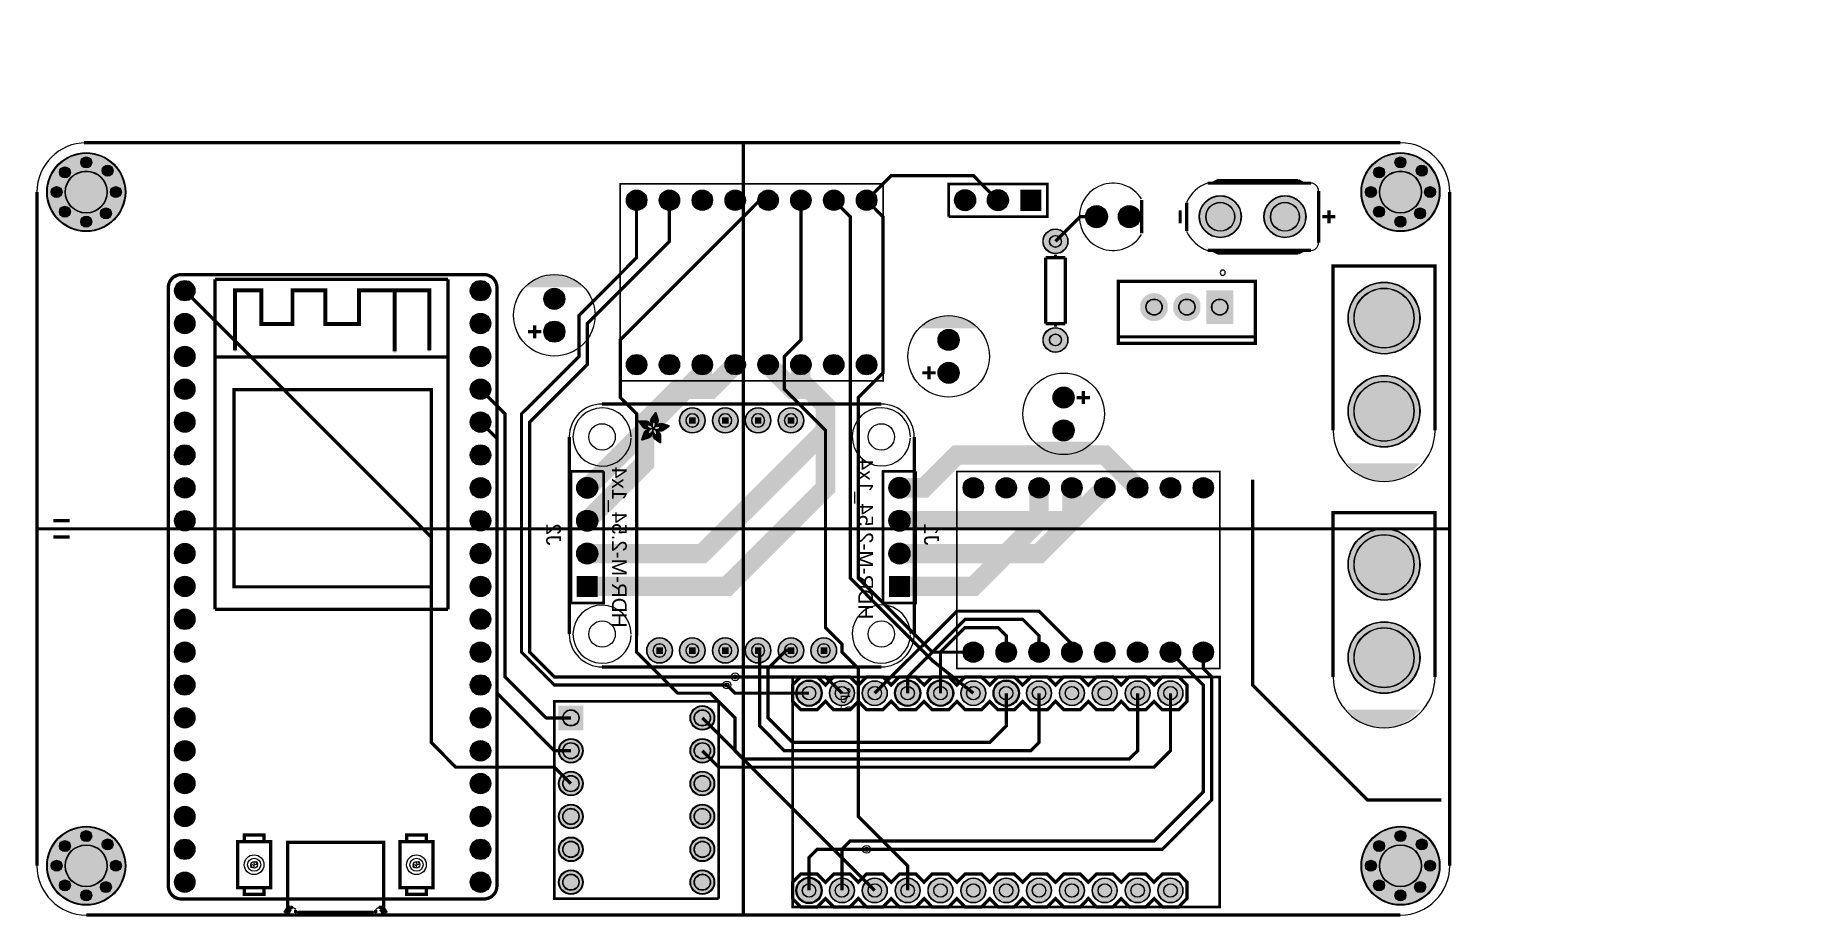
# Model space of a CAD drawing. Header units: millimetres. Extents: x 0 to 136, y 0 to 68.
import ezdxf

# ---------------------------------------------------------------- set-up
doc = ezdxf.new("R2010")
doc.units = ezdxf.units.MM
for name, color, linetype, true_color in [('BoardOutLine', 7, 'Continuous', 0xff00ff), ('BottomLayer', 7, 'Continuous', 0x0000ff), ('BottomSilkLayer', 7, 'Continuous', 0x66cc33), ('BottomSolderMaskLayer', 7, 'Continuous', 0xaa00ff), ('Document', 7, 'Continuous', 0xffffff), ('Hole', 7, 'Continuous', 0x222222), ('Inner1', 7, 'Continuous', 0x999966), ('Inner2', 7, 'Continuous', 0x008000), ('Multi-Layer', 7, 'Continuous', 0xc0c0c0), ('TopLayer', 7, 'Continuous', 0xff0000), ('TopSilkLayer', 7, 'Continuous', 0xffcc00), ('TopSolderMaskLayer', 7, 'Continuous', 0x800080)]:
    doc.layers.add(name, color=color, linetype=linetype, true_color=true_color)
doc.styles.get("Standard").update_dxf_attribs({"font": 'arial.ttf'})

msp = doc.modelspace()

# ---------------------------------------------------------------- texts
at = {"layer": 'BottomSilkLayer', "text_generation_flag": 2}
for s, height, rotation, p in [('HDR-M-2.54_1x4', 1.143, 270, (44.45, 22.22)), ('HDR-M-2.54_1x4', 1.143, 270, (63.5, 22.86)), ('J2', 1.143, 270, (39.37, 28.58)), ('J1', 1.143, 270, (68.58, 28.58)), ('JP7', 0.762, 90, (62.89, 17.57))]:
    msp.add_text(s, height=height, rotation=rotation, dxfattribs=at).set_placement(p)

# ---------------------------------------------------------------- hatches: boundary and pattern name
at = {"layer": 'BottomSolderMaskLayer'}
for points in [[(0.76, 55.88, 1), (6.86, 55.88, 1)], [(102.36, 55.88, 1), (108.46, 55.88, 1)], [(1.73, 57.4, 1), (2.58, 57.4, 1)], [(3.38, 58.17, 1), (4.24, 58.17, 1)], [(5.04, 57.53, 1), (5.89, 57.53, 1)], [(103.33, 57.4, 1), (104.18, 57.4, 1)], [(104.98, 58.17, 1), (105.84, 58.17, 1)], [(106.64, 57.53, 1), (107.49, 57.53, 1)], [(1.1, 55.88, 1), (1.95, 55.88, 1)], [(5.67, 55.88, 1), (6.52, 55.88, 1)], [(45.57, 55.25, 1), (47.14, 55.25, 1)], [(48.11, 55.25, 1), (49.68, 55.25, 1)], [(50.65, 55.25, 1), (52.22, 55.25, 1)], [(53.19, 55.25, 1), (54.76, 55.25, 1)], [(55.73, 55.25, 1), (57.3, 55.25, 1)], [(58.27, 55.25, 1), (59.84, 55.25, 1)], [(60.81, 55.25, 1), (62.38, 55.25, 1)], [(63.35, 55.25, 1), (64.92, 55.25, 1)], [(70.94, 55.25, 1), (72.57, 55.25, 1)], [(73.48, 55.25, 1), (75.11, 55.25, 1)], [(77.65, 54.43), (76.02, 54.43), (76.02, 56.06), (77.65, 56.06)], [(102.7, 55.88, 1), (103.55, 55.88, 1)], [(107.27, 55.88, 1), (108.12, 55.88, 1)], [(1.73, 54.36, 1), (2.58, 54.36, 1)], [(4.91, 54.23, 1), (5.76, 54.23, 1)], [(81.06, 53.98, 1), (82.77, 53.98, 1)], [(83.6, 53.98, 1), (85.31, 53.98, 1)], [(89.85, 53.98, 1), (93.11, 53.98, 1)], [(94.85, 53.98, 1), (98.11, 53.98, 1)], [(103.33, 54.36, 1), (104.18, 54.36, 1)], [(106.51, 54.23, 1), (107.36, 54.23, 1)], [(3.38, 53.59, 1), (4.24, 53.59, 1)], [(104.98, 53.59, 1), (105.84, 53.59, 1)], [(77.77, 52.07, 1), (79.71, 52.07, 1)], [(10.64, 48.26, 1), (12.22, 48.26, 1)], [(33.5, 48.26, 1), (35.08, 48.26, 1)], [(39.19, 47.63, 1), (40.82, 47.63, 1)], [(87.41, 46.73, -0.785398), (85.31, 46.73), (85.31, 47.25, -0.785398), (87.41, 47.25)], [(89.95, 46.73, -0.785398), (87.85, 46.73), (87.85, 47.25, -0.785398), (89.95, 47.25)], [(92.49, 45.69), (90.39, 45.69), (90.39, 48.29), (92.49, 48.29)], [(101.36, 46.14, 1), (106.91, 46.14, 1)], [(10.64, 45.72, 1), (12.22, 45.72, 1)], [(33.5, 45.72, 1), (35.08, 45.72, 1)], [(39.19, 45.09, 1), (40.82, 45.09, 1)], [(69.67, 44.45, 1), (71.3, 44.45, 1)], [(77.77, 44.45, 1), (79.71, 44.45, 1)], [(10.64, 43.18, 1), (12.22, 43.18, 1)], [(33.5, 43.18, 1), (35.08, 43.18, 1)], [(45.57, 42.54, 1), (47.14, 42.54, 1)], [(48.11, 42.54, 1), (49.68, 42.54, 1)], [(50.65, 42.54, 1), (52.22, 42.54, 1)], [(53.19, 42.54, 1), (54.76, 42.54, 1)], [(55.73, 42.54, 1), (57.3, 42.54, 1)], [(58.27, 42.54, 1), (59.84, 42.54, 1)], [(60.81, 42.54, 1), (62.38, 42.54, 1)], [(63.35, 42.54, 1), (64.92, 42.54, 1)], [(69.67, 41.91, 1), (71.3, 41.91, 1)], [(10.64, 40.64, 1), (12.22, 40.64, 1)], [(33.5, 40.64, 1), (35.08, 40.64, 1)], [(101.36, 38.94, 1), (106.91, 38.94, 1)], [(78.56, 40, 1), (80.19, 40, 1)], [(10.64, 38.1, 1), (12.22, 38.1, 1)], [(33.5, 38.1, 1), (35.08, 38.1, 1)], [(49.68, 38.23, 1), (51.66, 38.23, 1)], [(52.22, 38.23, 1), (54.2, 38.23, 1)], [(54.76, 38.23, 1), (56.74, 38.23, 1)], [(57.3, 38.23, 1), (59.28, 38.23, 1)], [(78.56, 37.46, 1), (80.19, 37.46, 1)], [(10.64, 35.56, 1), (12.22, 35.56, 1)], [(33.5, 35.56, 1), (35.08, 35.56, 1)], [(10.64, 33.02, 1), (12.22, 33.02, 1)], [(33.5, 33.02, 1), (35.08, 33.02, 1)], [(41.73, 33.02, 1), (43.36, 33.02, 1)], [(65.86, 33.02, 1), (67.49, 33.02, 1)], [(71.6, 33.02, 1), (73.18, 33.02, 1)], [(74.14, 33.02, 1), (75.72, 33.02, 1)], [(76.68, 33.02, 1), (78.26, 33.02, 1)], [(79.22, 33.02, 1), (80.8, 33.02, 1)], [(81.76, 33.02, 1), (83.34, 33.02, 1)], [(84.3, 33.02, 1), (85.88, 33.02, 1)], [(86.84, 33.02, 1), (88.42, 33.02, 1)], [(89.38, 33.02, 1), (90.96, 33.02, 1)], [(10.64, 30.48, 1), (12.22, 30.48, 1)], [(33.5, 30.48, 1), (35.08, 30.48, 1)], [(41.73, 30.48, 1), (43.36, 30.48, 1)], [(65.86, 30.48, 1), (67.49, 30.48, 1)], [(10.64, 27.94, 1), (12.22, 27.94, 1)], [(33.5, 27.94, 1), (35.08, 27.94, 1)], [(41.73, 27.94, 1), (43.36, 27.94, 1)], [(65.86, 27.94, 1), (67.49, 27.94, 1)], [(101.36, 27.1, 1), (106.91, 27.1, 1)], [(10.64, 25.4, 1), (12.22, 25.4, 1)], [(33.5, 25.4, 1), (35.08, 25.4, 1)], [(43.36, 24.59), (43.36, 26.21), (41.73, 26.21), (41.73, 24.59)], [(67.49, 24.59), (67.49, 26.21), (65.86, 26.21), (65.86, 24.59)], [(10.64, 22.86, 1), (12.22, 22.86, 1)], [(33.5, 22.86, 1), (35.08, 22.86, 1)], [(101.36, 19.9, 1), (106.91, 19.9, 1)], [(10.64, 20.32, 1), (12.22, 20.32, 1)], [(33.5, 20.32, 1), (35.08, 20.32, 1)], [(47.14, 20.45, 1), (49.12, 20.45, 1)], [(49.68, 20.45, 1), (51.66, 20.45, 1)], [(52.22, 20.45, 1), (54.2, 20.45, 1)], [(54.76, 20.45, 1), (56.74, 20.45, 1)], [(57.3, 20.45, 1), (59.28, 20.45, 1)], [(59.84, 20.45, 1), (61.82, 20.45, 1)], [(71.6, 20.32, 1), (73.18, 20.32, 1)], [(74.14, 20.32, 1), (75.72, 20.32, 1)], [(76.68, 20.32, 1), (78.26, 20.32, 1)], [(79.22, 20.32, 1), (80.8, 20.32, 1)], [(81.76, 20.32, 1), (83.34, 20.32, 1)], [(84.3, 20.32, 1), (85.88, 20.32, 1)], [(86.84, 20.32, 1), (88.42, 20.32, 1)], [(89.38, 20.32, 1), (90.96, 20.32, 1)], [(10.64, 17.78, 1), (12.22, 17.78, 1)], [(33.5, 17.78, 1), (35.08, 17.78, 1)], [(58.72, 17.15, 1), (60.66, 17.15, 1)], [(61.26, 17.15, 1), (63.2, 17.15, 1)], [(63.8, 17.15, 1), (65.74, 17.15, 1)], [(66.34, 17.15, 1), (68.28, 17.15, 1)], [(68.88, 17.15, 1), (70.82, 17.15, 1)], [(71.42, 17.15, 1), (73.36, 17.15, 1)], [(73.96, 17.15, 1), (75.9, 17.15, 1)], [(76.5, 17.15, 1), (78.44, 17.15, 1)], [(79.04, 17.15, 1), (80.98, 17.15, 1)], [(81.58, 17.15, 1), (83.52, 17.15, 1)], [(84.12, 17.15, 1), (86.06, 17.15, 1)], [(86.66, 17.15, 1), (88.6, 17.15, 1)], [(10.64, 15.24, 1), (12.22, 15.24, 1)], [(33.5, 15.24, 1), (35.08, 15.24, 1)], [(42.23, 16.19), (42.23, 14.29), (40.32, 14.29), (40.32, 16.19)], [(50.48, 15.24, 1), (52.39, 15.24, 1)], [(40.32, 12.7, 1), (42.23, 12.7, 1)], [(50.48, 12.7, 1), (52.39, 12.7, 1)], [(10.64, 12.7, 1), (12.22, 12.7, 1)], [(33.5, 12.7, 1), (35.08, 12.7, 1)], [(10.64, 10.16, 1), (12.22, 10.16, 1)], [(33.5, 10.16, 1), (35.08, 10.16, 1)], [(40.32, 10.16, 1), (42.23, 10.16, 1)], [(50.48, 10.16, 1), (52.39, 10.16, 1)], [(10.64, 7.62, 1), (12.22, 7.62, 1)], [(33.5, 7.62, 1), (35.08, 7.62, 1)], [(40.32, 7.62, 1), (42.23, 7.62, 1)], [(50.48, 7.62, 1), (52.39, 7.62, 1)], [(0.76, 3.81, 1), (6.86, 3.81, 1)], [(102.36, 3.81, 1), (108.46, 3.81, 1)], [(1.73, 5.33, 1), (2.58, 5.33, 1)], [(3.38, 6.1, 1), (4.24, 6.1, 1)], [(5.04, 5.46, 1), (5.89, 5.46, 1)], [(10.64, 5.08, 1), (12.22, 5.08, 1)], [(33.5, 5.08, 1), (35.08, 5.08, 1)], [(40.32, 5.08, 1), (42.23, 5.08, 1)], [(50.48, 5.08, 1), (52.39, 5.08, 1)], [(103.33, 5.33, 1), (104.18, 5.33, 1)], [(104.98, 6.1, 1), (105.84, 6.1, 1)], [(106.64, 5.46, 1), (107.49, 5.46, 1)], [(1.1, 3.81, 1), (1.95, 3.81, 1)], [(5.67, 3.81, 1), (6.52, 3.81, 1)], [(102.7, 3.81, 1), (103.55, 3.81, 1)], [(107.27, 3.81, 1), (108.12, 3.81, 1)], [(10.64, 2.54, 1), (12.22, 2.54, 1)], [(33.5, 2.54, 1), (35.08, 2.54, 1)], [(40.32, 2.54, 1), (42.23, 2.54, 1)], [(50.48, 2.54, 1), (52.39, 2.54, 1)], [(58.72, 1.9, 1), (60.66, 1.9, 1)], [(61.26, 1.9, 1), (63.2, 1.9, 1)], [(63.8, 1.9, 1), (65.74, 1.9, 1)], [(66.34, 1.9, 1), (68.28, 1.9, 1)], [(68.88, 1.9, 1), (70.82, 1.9, 1)], [(71.42, 1.9, 1), (73.36, 1.9, 1)], [(73.96, 1.9, 1), (75.9, 1.9, 1)], [(76.5, 1.9, 1), (78.44, 1.9, 1)], [(79.04, 1.9, 1), (80.98, 1.9, 1)], [(81.58, 1.9, 1), (83.52, 1.9, 1)], [(84.12, 1.9, 1), (86.06, 1.9, 1)], [(86.66, 1.9, 1), (88.6, 1.9, 1)], [(1.73, 2.29, 1), (2.58, 2.29, 1)], [(3.38, 1.52, 1), (4.24, 1.52, 1)], [(4.91, 2.16, 1), (5.76, 2.16, 1)], [(103.33, 2.29, 1), (104.18, 2.29, 1)], [(104.98, 1.52, 1), (105.84, 1.52, 1)], [(106.51, 2.16, 1), (107.36, 2.16, 1)]]:
    msp.add_hatch(color=256, dxfattribs=at).paths.add_polyline_path(points)
at = {"layer": 'Document'}
for points in [[(88.48, 53.47), (88.28, 53.47), (88.28, 54.48), (88.48, 54.48)], [(100.38, 54.08), (100.38, 53.88), (99.98, 53.88), (99.98, 53.47), (99.78, 53.47), (99.78, 53.88), (99.38, 53.88), (99.38, 54.08), (99.78, 54.08), (99.78, 54.48), (99.98, 54.48), (99.98, 54.08)], [(10.29, 48.5), (10.29, 48.55), (10.29, 48.59), (10.3, 48.63), (10.3, 48.67), (10.31, 48.72), (10.32, 48.76), (10.34, 48.8), (10.35, 48.84), (10.37, 48.88), (10.39, 48.92), (10.41, 48.95), (10.43, 48.99), (10.46, 49.02), (10.49, 49.06), (10.51, 49.09), (10.54, 49.12), (10.57, 49.15), (10.61, 49.18), (10.64, 49.21), (10.67, 49.23), (10.71, 49.25), (10.75, 49.27), (10.79, 49.29), (10.83, 49.31), (10.87, 49.33), (10.91, 49.34), (10.95, 49.35), (10.99, 49.36), (11.03, 49.37), (11.07, 49.37), (11.12, 49.38), (11.16, 49.38), (11.18, 49.38), (11.19, 49.38), (11.21, 49.39), (11.22, 49.39), (11.24, 49.4), (11.25, 49.41), (11.26, 49.43), (11.27, 49.44), (11.28, 49.46), (11.28, 49.47), (11.29, 49.49), (11.29, 49.5), (11.29, 49.52), (11.28, 49.54), (11.28, 49.55), (11.27, 49.57), (11.26, 49.58), (11.25, 49.59), (11.24, 49.61), (11.22, 49.61), (11.21, 49.62), (11.19, 49.63), (11.18, 49.63), (11.16, 49.63), (11.11, 49.63), (11.06, 49.63), (11.01, 49.62), (10.96, 49.61), (10.92, 49.6), (10.87, 49.59), (10.82, 49.58), (10.77, 49.56), (10.73, 49.55), (10.68, 49.53), (10.64, 49.5), (10.6, 49.48), (10.55, 49.46), (10.51, 49.43), (10.47, 49.4), (10.44, 49.37), (10.4, 49.34), (10.36, 49.3), (10.33, 49.27), (10.3, 49.23), (10.27, 49.19), (10.24, 49.15), (10.21, 49.11), (10.18, 49.07), (10.16, 49.03), (10.14, 48.98), (10.12, 48.94), (10.1, 48.89), (10.09, 48.84), (10.07, 48.8), (10.06, 48.75), (10.05, 48.7), (10.04, 48.65), (10.04, 48.6), (10.03, 48.55), (10.03, 48.5), (10.03, 48.49), (10.04, 48.47), (10.04, 48.46), (10.05, 48.44), (10.06, 48.43), (10.07, 48.41), (10.08, 48.4), (10.1, 48.39), (10.11, 48.39), (10.13, 48.38), (10.14, 48.38), (10.16, 48.38), (10.18, 48.38), (10.19, 48.38), (10.21, 48.39), (10.22, 48.39), (10.24, 48.4), (10.25, 48.41), (10.26, 48.43), (10.27, 48.44), (10.28, 48.46), (10.28, 48.47), (10.29, 48.49), (10.29, 48.5)], [(11.16, 49.63), (34.56, 49.63), (34.58, 49.63), (34.59, 49.63), (34.61, 49.62), (34.62, 49.61), (34.64, 49.61), (34.65, 49.59), (34.66, 49.58), (34.67, 49.57), (34.68, 49.55), (34.68, 49.54), (34.69, 49.52), (34.69, 49.5), (34.69, 49.49), (34.68, 49.47), (34.68, 49.46), (34.67, 49.44), (34.66, 49.43), (34.65, 49.41), (34.64, 49.4), (34.62, 49.39), (34.61, 49.39), (34.59, 49.38), (34.58, 49.38), (34.56, 49.38), (11.16, 49.38), (11.14, 49.38), (11.13, 49.38), (11.11, 49.39), (11.1, 49.39), (11.08, 49.4), (11.07, 49.41), (11.06, 49.43), (11.05, 49.44), (11.04, 49.46), (11.04, 49.47), (11.03, 49.49), (11.03, 49.5), (11.03, 49.52), (11.04, 49.54), (11.04, 49.55), (11.05, 49.57), (11.06, 49.58), (11.07, 49.59), (11.08, 49.61), (11.1, 49.61), (11.11, 49.62), (11.13, 49.63), (11.14, 49.63), (11.16, 49.63)], [(34.56, 49.38), (34.6, 49.38), (34.65, 49.37), (34.69, 49.37), (34.73, 49.36), (34.77, 49.35), (34.81, 49.34), (34.85, 49.33), (34.89, 49.31), (34.93, 49.29), (34.97, 49.27), (35.01, 49.25), (35.05, 49.23), (35.08, 49.21), (35.11, 49.18), (35.15, 49.15), (35.18, 49.12), (35.21, 49.09), (35.23, 49.06), (35.26, 49.02), (35.29, 48.99), (35.31, 48.95), (35.33, 48.92), (35.35, 48.88), (35.37, 48.84), (35.38, 48.8), (35.4, 48.76), (35.41, 48.72), (35.42, 48.67), (35.42, 48.63), (35.43, 48.59), (35.43, 48.55), (35.43, 48.5), (35.43, 48.49), (35.44, 48.47), (35.44, 48.46), (35.45, 48.44), (35.46, 48.43), (35.47, 48.41), (35.48, 48.4), (35.5, 48.39), (35.51, 48.39), (35.53, 48.38), (35.54, 48.38), (35.56, 48.38), (35.58, 48.38), (35.59, 48.38), (35.61, 48.39), (35.62, 48.39), (35.64, 48.4), (35.65, 48.41), (35.66, 48.43), (35.67, 48.44), (35.68, 48.46), (35.68, 48.47), (35.69, 48.49), (35.69, 48.5), (35.69, 48.55), (35.68, 48.6), (35.68, 48.65), (35.67, 48.7), (35.66, 48.75), (35.65, 48.8), (35.63, 48.84), (35.62, 48.89), (35.6, 48.94), (35.58, 48.98), (35.56, 49.03), (35.54, 49.07), (35.51, 49.11), (35.48, 49.15), (35.45, 49.19), (35.42, 49.23), (35.39, 49.27), (35.36, 49.3), (35.32, 49.34), (35.28, 49.37), (35.25, 49.4), (35.21, 49.43), (35.17, 49.46), (35.12, 49.48), (35.08, 49.5), (35.04, 49.53), (34.99, 49.55), (34.95, 49.56), (34.9, 49.58), (34.85, 49.59), (34.8, 49.6), (34.76, 49.61), (34.71, 49.62), (34.66, 49.63), (34.61, 49.63), (34.56, 49.63), (34.54, 49.63), (34.53, 49.63), (34.51, 49.62), (34.5, 49.61), (34.48, 49.61), (34.47, 49.59), (34.46, 49.58), (34.45, 49.57), (34.44, 49.55), (34.44, 49.54), (34.43, 49.52), (34.43, 49.5), (34.43, 49.49), (34.44, 49.47), (34.44, 49.46), (34.45, 49.44), (34.46, 49.43), (34.47, 49.41), (34.48, 49.4), (34.5, 49.39), (34.51, 49.39), (34.53, 49.38), (34.54, 49.38), (34.56, 49.38)], [(10.03, 2.24), (10.03, 48.5), (10.03, 48.52), (10.04, 48.54), (10.04, 48.55), (10.05, 48.57), (10.06, 48.58), (10.07, 48.59), (10.08, 48.61), (10.1, 48.61), (10.11, 48.62), (10.13, 48.63), (10.14, 48.63), (10.16, 48.63), (10.18, 48.63), (10.19, 48.63), (10.21, 48.62), (10.22, 48.61), (10.24, 48.61), (10.25, 48.59), (10.26, 48.58), (10.27, 48.57), (10.28, 48.55), (10.28, 48.54), (10.29, 48.52), (10.29, 48.5), (10.29, 2.24), (10.29, 2.23), (10.28, 2.21), (10.28, 2.2), (10.27, 2.18), (10.26, 2.17), (10.25, 2.15), (10.24, 2.14), (10.22, 2.13), (10.21, 2.13), (10.19, 2.12), (10.18, 2.12), (10.16, 2.12), (10.14, 2.12), (10.13, 2.12), (10.11, 2.13), (10.1, 2.13), (10.08, 2.14), (10.07, 2.15), (10.06, 2.17), (10.05, 2.18), (10.04, 2.2), (10.04, 2.21), (10.03, 2.23), (10.03, 2.24)], [(15.21, 43.65), (15.21, 48.3), (15.21, 48.31), (15.21, 48.33), (15.22, 48.34), (15.23, 48.35), (15.23, 48.37), (15.24, 48.38), (15.26, 48.38), (15.27, 48.39), (15.28, 48.4), (15.3, 48.4), (15.31, 48.4), (17.36, 48.4), (17.37, 48.4), (17.39, 48.4), (17.4, 48.39), (17.41, 48.38), (17.43, 48.38), (17.44, 48.37), (17.44, 48.35), (17.45, 48.34), (17.46, 48.33), (17.46, 48.31), (17.46, 48.3), (17.46, 45.8), (19.66, 45.8), (19.66, 48.3), (19.66, 48.31), (19.66, 48.33), (19.67, 48.34), (19.68, 48.35), (19.68, 48.37), (19.69, 48.38), (19.71, 48.38), (19.72, 48.39), (19.73, 48.4), (19.75, 48.4), (19.76, 48.4), (22.31, 48.4), (22.32, 48.4), (22.34, 48.4), (22.35, 48.39), (22.36, 48.38), (22.38, 48.38), (22.39, 48.37), (22.39, 48.35), (22.4, 48.34), (22.41, 48.33), (22.41, 48.31), (22.41, 48.3), (22.41, 45.8), (24.76, 45.8), (24.76, 48.25), (24.76, 48.27), (24.76, 48.29), (24.77, 48.3), (24.78, 48.32), (24.79, 48.34), (24.8, 48.35), (24.81, 48.36), (24.82, 48.37), (24.84, 48.38), (24.86, 48.39), (24.87, 48.4), (24.89, 48.4), (24.91, 48.4), (30.31, 48.4), (30.33, 48.4), (30.35, 48.4), (30.36, 48.39), (30.38, 48.38), (30.4, 48.37), (30.41, 48.36), (30.42, 48.35), (30.43, 48.34), (30.44, 48.32), (30.45, 48.3), (30.46, 48.29), (30.46, 48.27), (30.46, 48.25), (30.46, 43.7), (30.46, 43.68), (30.46, 43.66), (30.45, 43.65), (30.44, 43.63), (30.43, 43.61), (30.42, 43.6), (30.41, 43.59), (30.4, 43.58), (30.38, 43.57), (30.36, 43.56), (30.35, 43.55), (30.33, 43.55), (30.31, 43.55), (30.3, 43.55), (30.28, 43.55), (30.27, 43.56), (30.26, 43.57), (30.24, 43.57), (30.23, 43.58), (30.23, 43.6), (30.22, 43.61), (30.21, 43.62), (30.21, 43.64), (30.21, 43.65), (30.21, 48.15), (27.81, 48.15), (27.81, 43.6), (27.81, 43.58), (27.81, 43.56), (27.8, 43.55), (27.79, 43.53), (27.78, 43.51), (27.77, 43.5), (27.76, 43.49), (27.75, 43.48), (27.73, 43.47), (27.71, 43.46), (27.7, 43.45), (27.68, 43.45), (27.66, 43.45), (27.65, 43.45), (27.63, 43.45), (27.62, 43.46), (27.61, 43.47), (27.59, 43.47), (27.58, 43.48), (27.58, 43.5), (27.57, 43.51), (27.56, 43.52), (27.56, 43.54), (27.56, 43.55), (27.56, 48.15), (25.01, 48.15), (25.01, 45.65), (25.01, 45.64), (25.01, 45.62), (25, 45.61), (24.99, 45.6), (24.99, 45.58), (24.98, 45.57), (24.96, 45.57), (24.95, 45.56), (24.94, 45.55), (24.92, 45.55), (24.91, 45.55), (22.36, 45.55), (22.34, 45.55), (22.32, 45.55), (22.3, 45.56), (22.28, 45.57), (22.26, 45.58), (22.24, 45.59), (22.23, 45.6), (22.21, 45.62), (22.2, 45.63), (22.19, 45.65), (22.18, 45.67), (22.17, 45.69), (22.16, 45.71), (22.16, 45.73), (22.16, 45.75), (22.16, 48.15), (19.86, 48.15), (19.86, 45.75), (19.86, 45.73), (19.86, 45.71), (19.85, 45.69), (19.84, 45.67), (19.83, 45.65), (19.82, 45.63), (19.81, 45.62), (19.79, 45.6), (19.78, 45.59), (19.76, 45.58), (19.74, 45.57), (19.72, 45.56), (19.7, 45.55), (19.68, 45.55), (19.66, 45.55), (17.36, 45.55), (17.34, 45.55), (17.32, 45.55), (17.31, 45.56), (17.29, 45.57), (17.27, 45.58), (17.26, 45.59), (17.25, 45.6), (17.24, 45.61), (17.23, 45.63), (17.22, 45.65), (17.21, 45.66), (17.21, 45.68), (17.21, 45.7), (17.21, 48.2), (15.41, 48.2), (15.41, 43.65), (15.41, 43.64), (15.41, 43.62), (15.4, 43.61), (15.39, 43.6), (15.39, 43.58), (15.38, 43.57), (15.36, 43.57), (15.35, 43.56), (15.34, 43.55), (15.32, 43.55), (15.31, 43.55), (15.3, 43.55), (15.28, 43.55), (15.27, 43.56), (15.26, 43.57), (15.24, 43.57), (15.23, 43.58), (15.23, 43.6), (15.22, 43.61), (15.21, 43.62), (15.21, 43.64), (15.21, 43.65)], [(35.69, 48.5), (35.69, 2.24), (35.69, 2.23), (35.68, 2.21), (35.68, 2.2), (35.67, 2.18), (35.66, 2.17), (35.65, 2.15), (35.64, 2.14), (35.62, 2.13), (35.61, 2.13), (35.59, 2.12), (35.58, 2.12), (35.56, 2.12), (35.54, 2.12), (35.53, 2.12), (35.51, 2.13), (35.5, 2.13), (35.48, 2.14), (35.47, 2.15), (35.46, 2.17), (35.45, 2.18), (35.44, 2.2), (35.44, 2.21), (35.43, 2.23), (35.43, 2.24), (35.43, 48.5), (35.43, 48.52), (35.44, 48.54), (35.44, 48.55), (35.45, 48.57), (35.46, 48.58), (35.47, 48.59), (35.48, 48.61), (35.5, 48.61), (35.51, 48.62), (35.53, 48.63), (35.54, 48.63), (35.56, 48.63), (35.58, 48.63), (35.59, 48.63), (35.61, 48.62), (35.62, 48.61), (35.64, 48.61), (35.65, 48.59), (35.66, 48.58), (35.67, 48.57), (35.68, 48.55), (35.68, 48.54), (35.69, 48.52), (35.69, 48.5)], [(50.42, 37.97), (50.93, 37.97), (50.93, 38.48), (50.42, 38.48)], [(52.96, 37.97), (53.47, 37.97), (53.47, 38.48), (52.96, 38.48)], [(55.5, 37.97), (56.01, 37.97), (56.01, 38.48), (55.5, 38.48)], [(58.04, 37.97), (58.55, 37.97), (58.55, 38.48), (58.04, 38.48)], [(104.14, 34.92), (101.22, 34.92), (101.54, 34.61), (101.6, 34.54), (101.67, 34.48), (101.73, 34.43), (101.8, 34.37), (101.87, 34.32), (101.94, 34.26), (102.01, 34.21), (102.08, 34.16), (102.15, 34.11), (102.23, 34.07), (102.3, 34.02), (102.38, 33.98), (102.45, 33.94), (102.53, 33.9), (102.61, 33.86), (102.69, 33.83), (102.77, 33.79), (102.85, 33.76), (102.94, 33.73), (103.02, 33.7), (103.1, 33.68), (103.19, 33.65), (103.27, 33.63), (103.36, 33.61), (103.44, 33.59), (103.53, 33.58), (103.62, 33.57), (103.7, 33.55), (103.79, 33.54), (103.88, 33.54), (103.96, 33.53), (104.05, 33.53), (104.14, 33.53), (104.23, 33.53), (104.31, 33.53), (104.4, 33.54), (104.48, 33.55), (104.57, 33.55), (104.65, 33.57), (104.74, 33.58), (104.82, 33.6), (104.9, 33.62), (104.99, 33.64), (105.07, 33.66), (105.15, 33.68), (105.23, 33.71), (105.31, 33.74), (105.39, 33.77), (105.47, 33.8), (105.55, 33.84), (105.63, 33.87), (105.7, 33.91), (105.78, 33.95), (105.85, 33.99), (105.92, 34.04), (106, 34.08), (106.07, 34.13), (106.14, 34.18), (106.2, 34.23), (106.27, 34.29), (106.34, 34.34), (106.4, 34.4), (106.46, 34.46), (106.52, 34.52), (106.93, 34.92)], [(47.88, 20.19), (48.39, 20.19), (48.39, 20.7), (47.88, 20.7)], [(50.42, 20.19), (50.93, 20.19), (50.93, 20.7), (50.42, 20.7)], [(52.96, 20.19), (53.47, 20.19), (53.47, 20.7), (52.96, 20.7)], [(55.5, 20.19), (56.01, 20.19), (56.01, 20.7), (55.5, 20.7)], [(58.04, 20.19), (58.55, 20.19), (58.55, 20.7), (58.04, 20.7)], [(60.58, 20.19), (61.09, 20.19), (61.09, 20.7), (60.58, 20.7)], [(104.14, 15.87), (101.22, 15.87), (101.54, 15.56), (101.6, 15.49), (101.67, 15.43), (101.73, 15.38), (101.8, 15.32), (101.87, 15.27), (101.94, 15.21), (102.01, 15.16), (102.08, 15.11), (102.15, 15.06), (102.23, 15.02), (102.3, 14.97), (102.38, 14.93), (102.45, 14.89), (102.53, 14.85), (102.61, 14.81), (102.69, 14.77), (102.77, 14.74), (102.85, 14.71), (102.94, 14.68), (103.02, 14.65), (103.1, 14.63), (103.19, 14.6), (103.27, 14.58), (103.36, 14.56), (103.44, 14.54), (103.53, 14.53), (103.62, 14.52), (103.7, 14.5), (103.79, 14.49), (103.88, 14.49), (103.96, 14.48), (104.05, 14.48), (104.14, 14.48), (104.23, 14.48), (104.31, 14.48), (104.4, 14.49), (104.48, 14.5), (104.57, 14.5), (104.65, 14.52), (104.74, 14.53), (104.82, 14.55), (104.9, 14.57), (104.99, 14.59), (105.07, 14.61), (105.15, 14.63), (105.23, 14.66), (105.31, 14.69), (105.39, 14.72), (105.47, 14.75), (105.55, 14.79), (105.63, 14.82), (105.7, 14.86), (105.78, 14.9), (105.85, 14.94), (105.92, 14.99), (106, 15.03), (106.07, 15.08), (106.14, 15.13), (106.2, 15.18), (106.27, 15.24), (106.34, 15.29), (106.4, 15.35), (106.46, 15.41), (106.52, 15.47), (106.93, 15.87)], [(11.16, 1.37), (11.12, 1.37), (11.07, 1.38), (11.03, 1.38), (10.99, 1.39), (10.95, 1.4), (10.91, 1.41), (10.87, 1.42), (10.83, 1.44), (10.79, 1.46), (10.75, 1.47), (10.71, 1.5), (10.67, 1.52), (10.64, 1.54), (10.61, 1.57), (10.57, 1.6), (10.54, 1.63), (10.51, 1.66), (10.49, 1.69), (10.46, 1.72), (10.43, 1.76), (10.41, 1.8), (10.39, 1.83), (10.37, 1.87), (10.35, 1.91), (10.34, 1.95), (10.32, 1.99), (10.31, 2.03), (10.3, 2.07), (10.3, 2.12), (10.29, 2.16), (10.29, 2.2), (10.29, 2.24), (10.29, 2.26), (10.28, 2.28), (10.28, 2.29), (10.27, 2.31), (10.26, 2.32), (10.25, 2.33), (10.24, 2.35), (10.22, 2.35), (10.21, 2.36), (10.19, 2.37), (10.18, 2.37), (10.16, 2.37), (10.14, 2.37), (10.13, 2.37), (10.11, 2.36), (10.1, 2.35), (10.08, 2.35), (10.07, 2.33), (10.06, 2.32), (10.05, 2.31), (10.04, 2.29), (10.04, 2.28), (10.03, 2.26), (10.03, 2.24), (10.03, 2.2), (10.04, 2.15), (10.04, 2.1), (10.05, 2.05), (10.06, 2), (10.07, 1.95), (10.09, 1.91), (10.1, 1.86), (10.12, 1.81), (10.14, 1.77), (10.16, 1.72), (10.18, 1.68), (10.21, 1.64), (10.24, 1.6), (10.27, 1.56), (10.3, 1.52), (10.33, 1.48), (10.36, 1.45), (10.4, 1.41), (10.44, 1.38), (10.47, 1.35), (10.51, 1.32), (10.55, 1.29), (10.6, 1.27), (10.64, 1.24), (10.68, 1.22), (10.73, 1.2), (10.77, 1.19), (10.82, 1.17), (10.87, 1.16), (10.92, 1.14), (10.96, 1.13), (11.01, 1.13), (11.06, 1.12), (11.11, 1.12), (11.16, 1.12), (11.18, 1.12), (11.19, 1.12), (11.21, 1.13), (11.22, 1.13), (11.24, 1.14), (11.25, 1.15), (11.26, 1.17), (11.27, 1.18), (11.28, 1.2), (11.28, 1.21), (11.29, 1.23), (11.29, 1.24), (11.29, 1.26), (11.28, 1.28), (11.28, 1.29), (11.27, 1.31), (11.26, 1.32), (11.25, 1.33), (11.24, 1.35), (11.22, 1.35), (11.21, 1.36), (11.19, 1.37), (11.18, 1.37), (11.16, 1.37)], [(34.56, 1.12), (11.16, 1.12), (11.14, 1.12), (11.13, 1.12), (11.11, 1.13), (11.1, 1.13), (11.08, 1.14), (11.07, 1.15), (11.06, 1.17), (11.05, 1.18), (11.04, 1.2), (11.04, 1.21), (11.03, 1.23), (11.03, 1.24), (11.03, 1.26), (11.04, 1.28), (11.04, 1.29), (11.05, 1.31), (11.06, 1.32), (11.07, 1.33), (11.08, 1.35), (11.1, 1.35), (11.11, 1.36), (11.13, 1.37), (11.14, 1.37), (11.16, 1.37), (34.56, 1.37), (34.58, 1.37), (34.59, 1.37), (34.61, 1.36), (34.62, 1.35), (34.64, 1.35), (34.65, 1.33), (34.66, 1.32), (34.67, 1.31), (34.68, 1.29), (34.68, 1.28), (34.69, 1.26), (34.69, 1.24), (34.69, 1.23), (34.68, 1.21), (34.68, 1.2), (34.67, 1.18), (34.66, 1.17), (34.65, 1.15), (34.64, 1.14), (34.62, 1.13), (34.61, 1.13), (34.59, 1.12), (34.58, 1.12), (34.56, 1.12)], [(35.43, 2.24), (35.43, 2.2), (35.43, 2.16), (35.42, 2.12), (35.42, 2.07), (35.41, 2.03), (35.4, 1.99), (35.38, 1.95), (35.37, 1.91), (35.35, 1.87), (35.33, 1.83), (35.31, 1.8), (35.29, 1.76), (35.26, 1.72), (35.23, 1.69), (35.21, 1.66), (35.18, 1.63), (35.15, 1.6), (35.11, 1.57), (35.08, 1.54), (35.05, 1.52), (35.01, 1.5), (34.97, 1.47), (34.93, 1.46), (34.89, 1.44), (34.85, 1.42), (34.81, 1.41), (34.77, 1.4), (34.73, 1.39), (34.69, 1.38), (34.65, 1.38), (34.6, 1.37), (34.56, 1.37), (34.54, 1.37), (34.53, 1.37), (34.51, 1.36), (34.5, 1.35), (34.48, 1.35), (34.47, 1.33), (34.46, 1.32), (34.45, 1.31), (34.44, 1.29), (34.44, 1.28), (34.43, 1.26), (34.43, 1.24), (34.43, 1.23), (34.44, 1.21), (34.44, 1.2), (34.45, 1.18), (34.46, 1.17), (34.47, 1.15), (34.48, 1.14), (34.5, 1.13), (34.51, 1.13), (34.53, 1.12), (34.54, 1.12), (34.56, 1.12), (34.61, 1.12), (34.66, 1.12), (34.71, 1.13), (34.76, 1.13), (34.8, 1.14), (34.85, 1.16), (34.9, 1.17), (34.95, 1.19), (34.99, 1.2), (35.04, 1.22), (35.08, 1.24), (35.12, 1.27), (35.17, 1.29), (35.21, 1.32), (35.25, 1.35), (35.28, 1.38), (35.32, 1.41), (35.36, 1.45), (35.39, 1.48), (35.42, 1.52), (35.45, 1.56), (35.48, 1.6), (35.51, 1.64), (35.54, 1.68), (35.56, 1.72), (35.58, 1.77), (35.6, 1.81), (35.62, 1.86), (35.63, 1.91), (35.65, 1.95), (35.66, 2), (35.67, 2.05), (35.68, 2.1), (35.68, 2.15), (35.69, 2.2), (35.69, 2.24), (35.69, 2.26), (35.68, 2.28), (35.68, 2.29), (35.67, 2.31), (35.66, 2.32), (35.65, 2.33), (35.64, 2.35), (35.62, 2.35), (35.61, 2.36), (35.59, 2.37), (35.58, 2.37), (35.56, 2.37), (35.54, 2.37), (35.53, 2.37), (35.51, 2.36), (35.5, 2.35), (35.48, 2.35), (35.47, 2.33), (35.46, 2.32), (35.45, 2.31), (35.44, 2.29), (35.44, 2.28), (35.43, 2.26), (35.43, 2.24)]]:
    msp.add_hatch(color=256, dxfattribs=at).paths.add_polyline_path(points)
at = {"layer": 'Multi-Layer'}
for points in [[(0.81, 55.88, 1), (6.81, 55.88, 1)], [(102.41, 55.88, 1), (108.41, 55.88, 1)], [(1.76, 57.4, 1), (2.56, 57.4, 1)], [(3.41, 58.17, 1), (4.21, 58.17, 1)], [(5.06, 57.53, 1), (5.86, 57.53, 1)], [(103.36, 57.4, 1), (104.16, 57.4, 1)], [(105.01, 58.17, 1), (105.81, 58.17, 1)], [(106.66, 57.53, 1), (107.46, 57.53, 1)], [(1.12, 55.88, 1), (1.92, 55.88, 1)], [(5.7, 55.88, 1), (6.5, 55.88, 1)], [(45.59, 55.25, 1), (47.12, 55.25, 1)], [(48.13, 55.25, 1), (49.66, 55.25, 1)], [(50.67, 55.25, 1), (52.2, 55.25, 1)], [(53.21, 55.25, 1), (54.74, 55.25, 1)], [(55.75, 55.25, 1), (57.28, 55.25, 1)], [(58.29, 55.25, 1), (59.82, 55.25, 1)], [(60.83, 55.25, 1), (62.36, 55.25, 1)], [(63.37, 55.25, 1), (64.9, 55.25, 1)], [(70.97, 55.25, 1), (72.54, 55.25, 1)], [(73.51, 55.25, 1), (75.08, 55.25, 1)], [(77.62, 54.46), (76.05, 54.46), (76.05, 56.03), (77.62, 56.03)], [(102.72, 55.88, 1), (103.52, 55.88, 1)], [(107.3, 55.88, 1), (108.1, 55.88, 1)], [(1.76, 54.36, 1), (2.56, 54.36, 1)], [(4.93, 54.23, 1), (5.73, 54.23, 1)], [(81.09, 53.98, 1), (82.74, 53.98, 1)], [(83.63, 53.98, 1), (85.28, 53.98, 1)], [(89.88, 53.98, 1), (93.08, 53.98, 1)], [(94.88, 53.98, 1), (98.08, 53.98, 1)], [(103.36, 54.36, 1), (104.16, 54.36, 1)], [(106.53, 54.23, 1), (107.33, 54.23, 1)], [(3.41, 53.59, 1), (4.21, 53.59, 1)], [(105.01, 53.59, 1), (105.81, 53.59, 1)], [(77.8, 52.07, 1), (79.68, 52.07, 1)], [(10.67, 48.26, 1), (12.19, 48.26, 1)], [(33.53, 48.26, 1), (35.05, 48.26, 1)], [(39.24, 47.63, 1), (40.77, 47.63, 1)], [(87.36, 46.74, -0.785398), (85.36, 46.74), (85.36, 47.24, -0.785398), (87.36, 47.24)], [(89.9, 46.74, -0.785398), (87.9, 46.74), (87.9, 47.24, -0.785398), (89.9, 47.24)], [(92.44, 45.74), (90.44, 45.74), (90.44, 48.24), (92.44, 48.24)], [(101.39, 46.14, 1), (106.89, 46.14, 1)], [(10.67, 45.72, 1), (12.19, 45.72, 1)], [(33.53, 45.72, 1), (35.05, 45.72, 1)], [(39.24, 45.09, 1), (40.77, 45.09, 1)], [(69.72, 44.45, 1), (71.25, 44.45, 1)], [(77.8, 44.45, 1), (79.68, 44.45, 1)], [(10.67, 43.18, 1), (12.19, 43.18, 1)], [(33.53, 43.18, 1), (35.05, 43.18, 1)], [(45.59, 42.54, 1), (47.12, 42.54, 1)], [(48.13, 42.54, 1), (49.66, 42.54, 1)], [(50.67, 42.54, 1), (52.2, 42.54, 1)], [(53.21, 42.54, 1), (54.74, 42.54, 1)], [(55.75, 42.54, 1), (57.28, 42.54, 1)], [(58.29, 42.54, 1), (59.82, 42.54, 1)], [(60.83, 42.54, 1), (62.36, 42.54, 1)], [(63.37, 42.54, 1), (64.9, 42.54, 1)], [(69.72, 41.91, 1), (71.25, 41.91, 1)], [(10.67, 40.64, 1), (12.19, 40.64, 1)], [(33.53, 40.64, 1), (35.05, 40.64, 1)], [(101.39, 38.94, 1), (106.89, 38.94, 1)], [(78.61, 40, 1), (80.14, 40, 1)], [(10.67, 38.1, 1), (12.19, 38.1, 1)], [(33.53, 38.1, 1), (35.05, 38.1, 1)], [(49.71, 38.23, 1), (51.64, 38.23, 1)], [(52.25, 38.23, 1), (54.18, 38.23, 1)], [(54.79, 38.23, 1), (56.72, 38.23, 1)], [(57.33, 38.23, 1), (59.26, 38.23, 1)], [(78.61, 37.46, 1), (80.14, 37.46, 1)], [(10.67, 35.56, 1), (12.19, 35.56, 1)], [(33.53, 35.56, 1), (35.05, 35.56, 1)], [(10.67, 33.02, 1), (12.19, 33.02, 1)], [(33.53, 33.02, 1), (35.05, 33.02, 1)], [(41.76, 33.02, 1), (43.33, 33.02, 1)], [(65.89, 33.02, 1), (67.46, 33.02, 1)], [(71.63, 33.02, 1), (73.15, 33.02, 1)], [(74.17, 33.02, 1), (75.69, 33.02, 1)], [(76.71, 33.02, 1), (78.23, 33.02, 1)], [(79.25, 33.02, 1), (80.77, 33.02, 1)], [(81.79, 33.02, 1), (83.31, 33.02, 1)], [(84.33, 33.02, 1), (85.85, 33.02, 1)], [(86.87, 33.02, 1), (88.39, 33.02, 1)], [(89.41, 33.02, 1), (90.93, 33.02, 1)], [(10.67, 30.48, 1), (12.19, 30.48, 1)], [(33.53, 30.48, 1), (35.05, 30.48, 1)], [(41.76, 30.48, 1), (43.33, 30.48, 1)], [(65.89, 30.48, 1), (67.46, 30.48, 1)], [(10.67, 27.94, 1), (12.19, 27.94, 1)], [(33.53, 27.94, 1), (35.05, 27.94, 1)], [(41.76, 27.94, 1), (43.33, 27.94, 1)], [(65.89, 27.94, 1), (67.46, 27.94, 1)], [(101.39, 27.1, 1), (106.89, 27.1, 1)], [(10.67, 25.4, 1), (12.19, 25.4, 1)], [(33.53, 25.4, 1), (35.05, 25.4, 1)], [(43.33, 24.61), (43.33, 26.19), (41.76, 26.19), (41.76, 24.61)], [(67.46, 24.61), (67.46, 26.19), (65.89, 26.19), (65.89, 24.61)], [(10.67, 22.86, 1), (12.19, 22.86, 1)], [(33.53, 22.86, 1), (35.05, 22.86, 1)], [(101.39, 19.9, 1), (106.89, 19.9, 1)], [(10.67, 20.32, 1), (12.19, 20.32, 1)], [(33.53, 20.32, 1), (35.05, 20.32, 1)], [(47.17, 20.45, 1), (49.1, 20.45, 1)], [(49.71, 20.45, 1), (51.64, 20.45, 1)], [(52.25, 20.45, 1), (54.18, 20.45, 1)], [(54.79, 20.45, 1), (56.72, 20.45, 1)], [(57.33, 20.45, 1), (59.26, 20.45, 1)], [(59.87, 20.45, 1), (61.8, 20.45, 1)], [(71.63, 20.32, 1), (73.15, 20.32, 1)], [(74.17, 20.32, 1), (75.69, 20.32, 1)], [(76.71, 20.32, 1), (78.23, 20.32, 1)], [(79.25, 20.32, 1), (80.77, 20.32, 1)], [(81.79, 20.32, 1), (83.31, 20.32, 1)], [(84.33, 20.32, 1), (85.85, 20.32, 1)], [(86.87, 20.32, 1), (88.39, 20.32, 1)], [(89.41, 20.32, 1), (90.93, 20.32, 1)], [(10.67, 17.78, 1), (12.19, 17.78, 1)], [(33.53, 17.78, 1), (35.05, 17.78, 1)], [(58.75, 17.15, 1), (60.63, 17.15, 1)], [(61.29, 17.15, 1), (63.17, 17.15, 1)], [(63.83, 17.15, 1), (65.71, 17.15, 1)], [(66.37, 17.15, 1), (68.25, 17.15, 1)], [(68.91, 17.15, 1), (70.79, 17.15, 1)], [(71.45, 17.15, 1), (73.33, 17.15, 1)], [(73.99, 17.15, 1), (75.87, 17.15, 1)], [(76.53, 17.15, 1), (78.41, 17.15, 1)], [(79.07, 17.15, 1), (80.95, 17.15, 1)], [(81.61, 17.15, 1), (83.49, 17.15, 1)], [(84.15, 17.15, 1), (86.03, 17.15, 1)], [(86.69, 17.15, 1), (88.57, 17.15, 1)], [(10.67, 15.24, 1), (12.19, 15.24, 1)], [(33.53, 15.24, 1), (35.05, 15.24, 1)], [(42.18, 16.14), (42.18, 14.34), (40.38, 14.34), (40.38, 16.14)], [(50.54, 15.24, 1), (52.34, 15.24, 1)], [(10.67, 12.7, 1), (12.19, 12.7, 1)], [(33.53, 12.7, 1), (35.05, 12.7, 1)], [(40.38, 12.7, 1), (42.18, 12.7, 1)], [(50.54, 12.7, 1), (52.34, 12.7, 1)], [(10.67, 10.16, 1), (12.19, 10.16, 1)], [(33.53, 10.16, 1), (35.05, 10.16, 1)], [(40.38, 10.16, 1), (42.18, 10.16, 1)], [(50.54, 10.16, 1), (52.34, 10.16, 1)], [(10.67, 7.62, 1), (12.19, 7.62, 1)], [(33.53, 7.62, 1), (35.05, 7.62, 1)], [(40.38, 7.62, 1), (42.18, 7.62, 1)], [(50.54, 7.62, 1), (52.34, 7.62, 1)], [(0.81, 3.81, 1), (6.81, 3.81, 1)], [(1.76, 5.33, 1), (2.56, 5.33, 1)], [(3.41, 6.1, 1), (4.21, 6.1, 1)], [(5.06, 5.46, 1), (5.86, 5.46, 1)], [(10.67, 5.08, 1), (12.19, 5.08, 1)], [(33.53, 5.08, 1), (35.05, 5.08, 1)], [(40.38, 5.08, 1), (42.18, 5.08, 1)], [(50.54, 5.08, 1), (52.34, 5.08, 1)], [(102.41, 3.81, 1), (108.41, 3.81, 1)], [(103.36, 5.33, 1), (104.16, 5.33, 1)], [(105.01, 6.1, 1), (105.81, 6.1, 1)], [(106.66, 5.46, 1), (107.46, 5.46, 1)], [(1.12, 3.81, 1), (1.92, 3.81, 1)], [(5.7, 3.81, 1), (6.5, 3.81, 1)], [(102.72, 3.81, 1), (103.52, 3.81, 1)], [(107.3, 3.81, 1), (108.1, 3.81, 1)], [(10.67, 2.54, 1), (12.19, 2.54, 1)], [(33.53, 2.54, 1), (35.05, 2.54, 1)], [(40.38, 2.54, 1), (42.18, 2.54, 1)], [(50.54, 2.54, 1), (52.34, 2.54, 1)], [(58.75, 1.9, 1), (60.63, 1.9, 1)], [(61.29, 1.9, 1), (63.17, 1.9, 1)], [(63.83, 1.9, 1), (65.71, 1.9, 1)], [(66.37, 1.9, 1), (68.25, 1.9, 1)], [(68.91, 1.9, 1), (70.79, 1.9, 1)], [(71.45, 1.9, 1), (73.33, 1.9, 1)], [(73.99, 1.9, 1), (75.87, 1.9, 1)], [(76.53, 1.9, 1), (78.41, 1.9, 1)], [(79.07, 1.9, 1), (80.95, 1.9, 1)], [(81.61, 1.9, 1), (83.49, 1.9, 1)], [(84.15, 1.9, 1), (86.03, 1.9, 1)], [(86.69, 1.9, 1), (88.57, 1.9, 1)], [(1.76, 2.29, 1), (2.56, 2.29, 1)], [(3.41, 1.52, 1), (4.21, 1.52, 1)], [(4.93, 2.16, 1), (5.73, 2.16, 1)], [(103.36, 2.29, 1), (104.16, 2.29, 1)], [(105.01, 1.52, 1), (105.81, 1.52, 1)], [(106.53, 2.16, 1), (107.33, 2.16, 1)]]:
    msp.add_hatch(color=256, dxfattribs=at).paths.add_polyline_path(points)
at = {"layer": 'TopSilkLayer'}
for points in [[(37.72, 48.51), (37.77, 48.57), (37.83, 48.63), (37.88, 48.68), (37.94, 48.74), (38, 48.79), (38.06, 48.84), (38.13, 48.89), (38.19, 48.94), (38.25, 48.98), (38.32, 49.03), (38.39, 49.07), (38.45, 49.11), (38.52, 49.15), (38.59, 49.19), (38.66, 49.22), (38.74, 49.26), (38.81, 49.29), (38.88, 49.32), (38.96, 49.35), (39.03, 49.37), (39.11, 49.4), (39.18, 49.42), (39.26, 49.44), (39.34, 49.46), (39.41, 49.47), (39.49, 49.49), (39.57, 49.5), (39.65, 49.51), (39.73, 49.52), (39.81, 49.52), (39.89, 49.53), (39.97, 49.53), (40.04, 49.53), (40.12, 49.53), (40.2, 49.52), (40.28, 49.52), (40.36, 49.51), (40.44, 49.5), (40.52, 49.49), (40.6, 49.47), (40.67, 49.46), (40.75, 49.44), (40.83, 49.42), (40.9, 49.4), (40.98, 49.37), (41.05, 49.35), (41.13, 49.32), (41.2, 49.29), (41.27, 49.26), (41.35, 49.22), (41.42, 49.19), (41.49, 49.15), (41.56, 49.11), (41.62, 49.07), (41.69, 49.03), (41.76, 48.98), (41.82, 48.94), (41.88, 48.89), (41.95, 48.84), (42.01, 48.79), (42.07, 48.74), (42.13, 48.68), (42.18, 48.63), (42.24, 48.57), (42.29, 48.51)], [(68.2, 45.34), (68.25, 45.4), (68.31, 45.45), (68.36, 45.51), (68.42, 45.56), (68.48, 45.62), (68.54, 45.67), (68.61, 45.72), (68.67, 45.76), (68.73, 45.81), (68.8, 45.85), (68.87, 45.9), (68.93, 45.94), (69, 45.98), (69.07, 46.01), (69.14, 46.05), (69.22, 46.08), (69.29, 46.11), (69.36, 46.14), (69.44, 46.17), (69.51, 46.2), (69.59, 46.22), (69.66, 46.24), (69.74, 46.26), (69.82, 46.28), (69.89, 46.3), (69.97, 46.31), (70.05, 46.32), (70.13, 46.33), (70.21, 46.34), (70.29, 46.35), (70.37, 46.35), (70.45, 46.35), (70.52, 46.35), (70.6, 46.35), (70.68, 46.35), (70.76, 46.34), (70.84, 46.33), (70.92, 46.32), (71, 46.31), (71.08, 46.3), (71.15, 46.28), (71.23, 46.26), (71.31, 46.24), (71.38, 46.22), (71.46, 46.2), (71.53, 46.17), (71.61, 46.14), (71.68, 46.11), (71.75, 46.08), (71.83, 46.05), (71.9, 46.01), (71.97, 45.98), (72.04, 45.94), (72.1, 45.9), (72.17, 45.85), (72.24, 45.81), (72.3, 45.76), (72.36, 45.72), (72.43, 45.67), (72.49, 45.62), (72.55, 45.56), (72.6, 45.51), (72.66, 45.45), (72.72, 45.4), (72.77, 45.34)], [(46.5, 38.2), (47.22, 38.2), (47.22, 38.21), (46.5, 38.21)], [(46.5, 38.19), (47.25, 38.19), (47.25, 38.2), (46.5, 38.2)], [(46.5, 38.2), (47.23, 38.2), (47.23, 38.2), (46.5, 38.2)], [(46.5, 38.2), (47.23, 38.2), (47.23, 38.2), (46.5, 38.2)], [(46.51, 38.21), (47.18, 38.21), (47.18, 38.22), (46.51, 38.22)], [(46.51, 38.21), (47.2, 38.21), (47.2, 38.21), (46.51, 38.21)], [(46.51, 38.21), (47.19, 38.21), (47.19, 38.21), (46.51, 38.21)], [(46.52, 38.22), (47.15, 38.22), (47.15, 38.23), (46.52, 38.23)], [(46.52, 38.22), (47.17, 38.22), (47.17, 38.22), (46.52, 38.22)], [(46.53, 38.23), (47.14, 38.23), (47.14, 38.23), (46.53, 38.23)], [(46.54, 38.23), (47.11, 38.23), (47.11, 38.23), (46.54, 38.23)], [(46.55, 38.23), (47.09, 38.23), (47.09, 38.24), (46.55, 38.24)], [(46.58, 38.24), (46.88, 38.24), (46.88, 38.24), (46.58, 38.24)], [(47.39, 38.25), (48.08, 38.25), (48.08, 38.26), (47.39, 38.26)], [(47.39, 38.24), (48.08, 38.24), (48.08, 38.25), (47.39, 38.25)], [(47.39, 38.25), (48.08, 38.25), (48.08, 38.25), (47.39, 38.25)], [(47.39, 38.25), (48.08, 38.25), (48.08, 38.25), (47.39, 38.25)], [(47.39, 38.23), (48.08, 38.23), (48.08, 38.24), (47.39, 38.24)], [(47.39, 38.24), (48.08, 38.24), (48.08, 38.24), (47.39, 38.24)], [(47.39, 38.22), (48.08, 38.22), (48.08, 38.23), (47.39, 38.23)], [(47.39, 38.23), (48.08, 38.23), (48.08, 38.23), (47.39, 38.23)], [(47.39, 38.23), (48.08, 38.23), (48.08, 38.23), (47.39, 38.23)], [(47.39, 38.21), (48.08, 38.21), (48.08, 38.22), (47.39, 38.22)], [(47.39, 38.22), (48.08, 38.22), (48.08, 38.22), (47.39, 38.22)], [(47.39, 38.2), (48.08, 38.2), (48.08, 38.21), (47.39, 38.21)], [(47.39, 38.21), (48.08, 38.21), (48.08, 38.21), (47.39, 38.21)], [(47.39, 38.21), (48.08, 38.21), (48.08, 38.21), (47.39, 38.21)], [(47.39, 38.19), (48.08, 38.19), (48.08, 38.2), (47.39, 38.2)], [(47.39, 38.2), (48.08, 38.2), (48.08, 38.2), (47.39, 38.2)], [(47.39, 38.2), (48.08, 38.2), (48.08, 38.2), (47.39, 38.2)], [(47.4, 38.28), (48.08, 38.28), (48.08, 38.29), (47.4, 38.29)], [(47.4, 38.29), (48.08, 38.29), (48.08, 38.29), (47.4, 38.29)], [(47.4, 38.27), (48.08, 38.27), (48.08, 38.28), (47.4, 38.28)], [(47.4, 38.28), (48.08, 38.28), (48.08, 38.28), (47.4, 38.28)], [(47.4, 38.28), (48.08, 38.28), (48.08, 38.28), (47.4, 38.28)], [(47.4, 38.26), (48.08, 38.26), (48.08, 38.27), (47.4, 38.27)], [(47.4, 38.27), (48.08, 38.27), (48.08, 38.27), (47.4, 38.27)], [(47.4, 38.26), (48.08, 38.26), (48.08, 38.26), (47.4, 38.26)], [(47.4, 38.26), (48.08, 38.26), (48.08, 38.26), (47.4, 38.26)], [(47.41, 38.32), (48.07, 38.32), (48.07, 38.33), (47.41, 38.33)], [(47.41, 38.33), (48.07, 38.33), (48.07, 38.33), (47.41, 38.33)], [(47.41, 38.31), (48.07, 38.31), (48.07, 38.32), (47.41, 38.32)], [(47.41, 38.32), (48.07, 38.32), (48.07, 38.32), (47.41, 38.32)], [(47.41, 38.3), (48.07, 38.3), (48.07, 38.31), (47.41, 38.31)], [(47.41, 38.31), (48.07, 38.31), (48.07, 38.31), (47.41, 38.31)], [(47.41, 38.31), (48.07, 38.31), (48.07, 38.31), (47.41, 38.31)], [(47.41, 38.29), (48.08, 38.29), (48.08, 38.3), (47.41, 38.3)], [(47.41, 38.3), (48.08, 38.3), (48.08, 38.3), (47.41, 38.3)], [(47.41, 38.29), (48.08, 38.29), (48.08, 38.29), (47.41, 38.29)], [(47.42, 38.34), (48.07, 38.34), (48.07, 38.35), (47.42, 38.35)], [(47.42, 38.35), (48.07, 38.35), (48.07, 38.35), (47.42, 38.35)], [(47.42, 38.33), (48.07, 38.33), (48.07, 38.34), (47.42, 38.34)], [(47.42, 38.34), (48.07, 38.34), (48.07, 38.34), (47.42, 38.34)], [(47.42, 38.34), (48.07, 38.34), (48.07, 38.34), (47.42, 38.34)], [(47.42, 38.33), (48.07, 38.33), (48.07, 38.33), (47.42, 38.33)], [(47.43, 38.37), (48.06, 38.37), (48.06, 38.38), (47.43, 38.38)], [(47.43, 38.38), (48.06, 38.38), (48.06, 38.38), (47.43, 38.38)], [(47.43, 38.36), (48.06, 38.36), (48.06, 38.37), (47.43, 38.37)], [(47.43, 38.37), (48.06, 38.37), (48.06, 38.37), (47.43, 38.37)], [(47.43, 38.35), (48.07, 38.35), (48.07, 38.36), (47.43, 38.36)], [(47.43, 38.36), (48.06, 38.36), (48.06, 38.36), (47.43, 38.36)], [(47.43, 38.36), (48.06, 38.36), (48.06, 38.36), (47.43, 38.36)], [(47.44, 38.39), (48.05, 38.39), (48.05, 38.4), (47.44, 38.4)], [(47.44, 38.4), (48.05, 38.4), (48.05, 38.4), (47.44, 38.4)], [(47.44, 38.38), (48.05, 38.38), (48.05, 38.39), (47.44, 38.39)], [(47.44, 38.39), (48.05, 38.39), (48.05, 38.39), (47.44, 38.39)], [(47.44, 38.39), (48.05, 38.39), (48.05, 38.39), (47.44, 38.39)], [(47.44, 38.38), (48.06, 38.38), (48.06, 38.38), (47.44, 38.38)], [(47.45, 38.41), (48.05, 38.41), (48.05, 38.42), (47.45, 38.42)], [(47.45, 38.4), (48.05, 38.4), (48.05, 38.41), (47.45, 38.41)], [(47.45, 38.41), (48.05, 38.41), (48.05, 38.41), (47.45, 38.41)], [(47.45, 38.41), (48.05, 38.41), (48.05, 38.41), (47.45, 38.41)], [(47.46, 38.43), (48.04, 38.43), (48.04, 38.44), (47.46, 38.44)], [(47.46, 38.42), (48.04, 38.42), (48.04, 38.43), (47.46, 38.43)], [(47.46, 38.43), (48.04, 38.43), (48.04, 38.43), (47.46, 38.43)], [(47.46, 38.42), (48.04, 38.42), (48.04, 38.42), (47.46, 38.42)], [(47.46, 38.42), (48.04, 38.42), (48.04, 38.42), (47.46, 38.42)], [(47.47, 38.44), (48.03, 38.44), (48.03, 38.45), (47.47, 38.45)], [(47.47, 38.45), (48.03, 38.45), (48.03, 38.45), (47.47, 38.45)], [(47.47, 38.45), (48.03, 38.45), (48.03, 38.45), (47.47, 38.45)], [(47.47, 38.44), (48.04, 38.44), (48.04, 38.44), (47.47, 38.44)], [(47.47, 38.44), (48.04, 38.44), (48.04, 38.44), (47.47, 38.44)], [(47.48, 38.46), (48.03, 38.46), (48.03, 38.47), (47.48, 38.47)], [(47.48, 38.45), (48.03, 38.45), (48.03, 38.46), (47.48, 38.46)], [(47.48, 38.46), (48.03, 38.46), (48.03, 38.46), (47.48, 38.46)], [(47.49, 38.47), (48.03, 38.47), (48.03, 38.48), (47.49, 38.48)], [(47.49, 38.48), (48.02, 38.48), (48.02, 38.48), (47.49, 38.48)], [(47.49, 38.47), (48.03, 38.47), (48.03, 38.47), (47.49, 38.47)], [(47.49, 38.47), (48.03, 38.47), (48.03, 38.47), (47.49, 38.47)], [(47.5, 38.48), (48.02, 38.48), (48.02, 38.49), (47.5, 38.49)], [(47.5, 38.49), (48.02, 38.49), (48.02, 38.49), (47.5, 38.49)], [(47.5, 38.49), (48.02, 38.49), (48.02, 38.49), (47.5, 38.49)], [(47.51, 38.5), (48.02, 38.5), (48.02, 38.51), (47.51, 38.51)], [(47.51, 38.49), (48.02, 38.49), (48.02, 38.5), (47.51, 38.5)], [(47.51, 38.5), (48.02, 38.5), (48.02, 38.5), (47.51, 38.5)], [(47.51, 38.5), (48.02, 38.5), (48.02, 38.5), (47.51, 38.5)], [(47.52, 38.51), (48.01, 38.51), (48.01, 38.52), (47.52, 38.52)], [(47.52, 38.52), (48.01, 38.52), (48.01, 38.52), (47.52, 38.52)], [(47.52, 38.52), (48.01, 38.52), (48.01, 38.52), (47.52, 38.52)], [(47.52, 38.51), (48.02, 38.51), (48.02, 38.51), (47.52, 38.51)], [(47.53, 38.52), (48.01, 38.52), (48.01, 38.53), (47.53, 38.53)], [(47.53, 38.53), (48.01, 38.53), (48.01, 38.53), (47.53, 38.53)], [(47.53, 38.53), (48.01, 38.53), (48.01, 38.53), (47.53, 38.53)], [(47.54, 38.54), (48, 38.54), (48, 38.55), (47.54, 38.55)], [(47.54, 38.55), (48, 38.55), (48, 38.55), (47.54, 38.55)], [(47.54, 38.53), (48.01, 38.53), (48.01, 38.54), (47.54, 38.54)], [(47.54, 38.54), (48, 38.54), (48, 38.54), (47.54, 38.54)], [(47.55, 38.56), (48, 38.56), (48, 38.57), (47.55, 38.57)], [(47.55, 38.57), (48, 38.57), (48, 38.57), (47.55, 38.57)], [(47.55, 38.55), (48, 38.55), (48, 38.56), (47.55, 38.56)], [(47.55, 38.56), (48, 38.56), (48, 38.56), (47.55, 38.56)], [(47.55, 38.55), (48, 38.55), (48, 38.55), (47.55, 38.55)], [(47.56, 38.57), (47.99, 38.57), (47.99, 38.58), (47.56, 38.58)], [(47.56, 38.57), (48, 38.57), (48, 38.57), (47.56, 38.57)], [(47.57, 38.59), (47.99, 38.59), (47.99, 38.6), (47.57, 38.6)], [(47.57, 38.58), (47.99, 38.58), (47.99, 38.59), (47.57, 38.59)], [(47.57, 38.59), (47.99, 38.59), (47.99, 38.59), (47.57, 38.59)], [(47.57, 38.58), (47.99, 38.58), (47.99, 38.58), (47.57, 38.58)], [(47.57, 38.58), (47.99, 38.58), (47.99, 38.58), (47.57, 38.58)], [(47.58, 38.6), (47.98, 38.6), (47.98, 38.61), (47.58, 38.61)], [(47.58, 38.61), (47.98, 38.61), (47.98, 38.61), (47.58, 38.61)], [(47.58, 38.6), (47.98, 38.6), (47.98, 38.6), (47.58, 38.6)], [(47.58, 38.6), (47.98, 38.6), (47.98, 38.6), (47.58, 38.6)], [(47.59, 38.61), (47.98, 38.61), (47.98, 38.62), (47.59, 38.62)], [(47.59, 38.61), (47.98, 38.61), (47.98, 38.61), (47.59, 38.61)], [(47.6, 38.63), (47.97, 38.63), (47.97, 38.64), (47.6, 38.64)], [(47.6, 38.62), (47.98, 38.62), (47.98, 38.63), (47.6, 38.63)], [(47.6, 38.63), (47.98, 38.63), (47.98, 38.63), (47.6, 38.63)], [(47.6, 38.63), (47.98, 38.63), (47.98, 38.63), (47.6, 38.63)], [(47.6, 38.62), (47.98, 38.62), (47.98, 38.62), (47.6, 38.62)], [(47.61, 38.64), (47.97, 38.64), (47.97, 38.65), (47.61, 38.65)], [(47.61, 38.64), (47.97, 38.64), (47.97, 38.64), (47.61, 38.64)], [(47.62, 38.65), (47.97, 38.65), (47.97, 38.66), (47.62, 38.66)], [(47.62, 38.66), (47.97, 38.66), (47.97, 38.66), (47.62, 38.66)], [(47.62, 38.66), (47.97, 38.66), (47.97, 38.66), (47.62, 38.66)], [(47.62, 38.65), (47.97, 38.65), (47.97, 38.65), (47.62, 38.65)], [(47.62, 38.65), (47.97, 38.65), (47.97, 38.65), (47.62, 38.65)], [(47.63, 38.67), (47.96, 38.67), (47.96, 38.68), (47.63, 38.68)], [(47.63, 38.68), (47.96, 38.68), (47.96, 38.68), (47.63, 38.68)], [(47.63, 38.66), (47.97, 38.66), (47.97, 38.67), (47.63, 38.67)], [(47.63, 38.67), (47.96, 38.67), (47.96, 38.67), (47.63, 38.67)], [(47.64, 38.68), (47.96, 38.68), (47.96, 38.69), (47.64, 38.69)], [(47.64, 38.69), (47.96, 38.69), (47.96, 38.69), (47.64, 38.69)], [(47.64, 38.68), (47.96, 38.68), (47.96, 38.68), (47.64, 38.68)], [(47.65, 38.7), (47.95, 38.7), (47.95, 38.71), (47.65, 38.71)], [(47.65, 38.69), (47.95, 38.69), (47.95, 38.7), (47.65, 38.7)], [(47.65, 38.7), (47.95, 38.7), (47.95, 38.7), (47.65, 38.7)], [(47.65, 38.69), (47.95, 38.69), (47.95, 38.69), (47.65, 38.69)], [(47.66, 38.71), (47.95, 38.71), (47.95, 38.72), (47.66, 38.72)], [(47.66, 38.72), (47.95, 38.72), (47.95, 38.72), (47.66, 38.72)], [(47.66, 38.71), (47.95, 38.71), (47.95, 38.71), (47.66, 38.71)], [(47.66, 38.71), (47.95, 38.71), (47.95, 38.71), (47.66, 38.71)], [(47.67, 38.72), (47.95, 38.72), (47.95, 38.73), (47.67, 38.73)], [(47.67, 38.73), (47.94, 38.73), (47.94, 38.73), (47.67, 38.73)], [(47.67, 38.73), (47.94, 38.73), (47.94, 38.73), (47.67, 38.73)], [(47.68, 38.74), (47.94, 38.74), (47.94, 38.75), (47.68, 38.75)], [(47.68, 38.73), (47.94, 38.73), (47.94, 38.74), (47.68, 38.74)], [(47.68, 38.74), (47.94, 38.74), (47.94, 38.74), (47.68, 38.74)], [(47.68, 38.74), (47.94, 38.74), (47.94, 38.74), (47.68, 38.74)], [(47.69, 38.75), (47.94, 38.75), (47.94, 38.76), (47.69, 38.76)], [(47.69, 38.76), (47.94, 38.76), (47.94, 38.76), (47.69, 38.76)], [(47.69, 38.75), (47.94, 38.75), (47.94, 38.75), (47.69, 38.75)], [(47.7, 38.76), (47.93, 38.76), (47.93, 38.77), (47.7, 38.77)], [(47.7, 38.77), (47.93, 38.77), (47.93, 38.77), (47.7, 38.77)], [(47.7, 38.77), (47.93, 38.77), (47.93, 38.77), (47.7, 38.77)], [(47.7, 38.76), (47.94, 38.76), (47.94, 38.76), (47.7, 38.76)], [(47.71, 38.78), (47.93, 38.78), (47.93, 38.79), (47.71, 38.79)], [(47.71, 38.79), (47.92, 38.79), (47.92, 38.79), (47.71, 38.79)], [(47.71, 38.77), (47.93, 38.77), (47.93, 38.78), (47.71, 38.78)], [(47.71, 38.78), (47.93, 38.78), (47.93, 38.78), (47.71, 38.78)], [(47.72, 38.79), (47.92, 38.79), (47.92, 38.8), (47.72, 38.8)], [(47.72, 38.8), (47.92, 38.8), (47.92, 38.8), (47.72, 38.8)], [(47.72, 38.79), (47.92, 38.79), (47.92, 38.79), (47.72, 38.79)], [(47.73, 38.81), (47.92, 38.81), (47.92, 38.82), (47.73, 38.82)], [(47.73, 38.8), (47.92, 38.8), (47.92, 38.81), (47.73, 38.81)], [(47.73, 38.81), (47.92, 38.81), (47.92, 38.81), (47.73, 38.81)], [(47.73, 38.81), (47.92, 38.81), (47.92, 38.81), (47.73, 38.81)], [(47.74, 38.82), (47.91, 38.82), (47.91, 38.83), (47.74, 38.83)], [(47.74, 38.83), (47.91, 38.83), (47.91, 38.83), (47.74, 38.83)], [(47.74, 38.82), (47.91, 38.82), (47.91, 38.82), (47.74, 38.82)], [(47.74, 38.82), (47.91, 38.82), (47.91, 38.82), (47.74, 38.82)], [(47.75, 38.83), (47.91, 38.83), (47.91, 38.84), (47.75, 38.84)], [(47.75, 38.84), (47.9, 38.84), (47.9, 38.84), (47.75, 38.84)], [(47.76, 38.84), (47.9, 38.84), (47.9, 38.85), (47.76, 38.85)], [(47.76, 38.85), (47.9, 38.85), (47.9, 38.85), (47.76, 38.85)], [(47.76, 38.85), (47.89, 38.85), (47.89, 38.85), (47.76, 38.85)], [(47.76, 38.84), (47.9, 38.84), (47.9, 38.84), (47.76, 38.84)], [(47.77, 38.85), (47.89, 38.85), (47.89, 38.86), (47.77, 38.86)], [(47.77, 38.86), (47.89, 38.86), (47.89, 38.86), (47.77, 38.86)], [(47.78, 38.86), (47.88, 38.86), (47.88, 38.87), (47.78, 38.87)], [(47.78, 38.87), (47.87, 38.87), (47.87, 38.87), (47.78, 38.87)], [(47.79, 38.87), (47.87, 38.87), (47.87, 38.87), (47.79, 38.87)], [(47.8, 38.87), (47.86, 38.87), (47.86, 38.88), (47.8, 38.88)], [(47.81, 38.88), (47.84, 38.88), (47.84, 38.88), (47.81, 38.88)], [(46.48, 38.16), (47.3, 38.16), (47.3, 38.17), (46.48, 38.17)], [(46.48, 38.17), (47.3, 38.17), (47.3, 38.17), (46.48, 38.17)], [(46.48, 38.17), (47.29, 38.17), (47.29, 38.17), (46.48, 38.17)], [(46.48, 38.15), (47.31, 38.15), (47.31, 38.16), (46.48, 38.16)], [(46.48, 38.16), (47.31, 38.16), (47.31, 38.16), (46.48, 38.16)], [(46.48, 38.14), (47.33, 38.14), (47.33, 38.15), (46.48, 38.15)], [(46.48, 38.15), (47.32, 38.15), (47.32, 38.15), (46.48, 38.15)], [(46.48, 38.15), (47.32, 38.15), (47.32, 38.15), (46.48, 38.15)], [(46.48, 38.13), (47.34, 38.13), (47.34, 38.14), (46.48, 38.14)], [(46.48, 38.14), (47.33, 38.14), (47.33, 38.14), (46.48, 38.14)], [(46.48, 38.13), (47.35, 38.13), (47.35, 38.13), (46.48, 38.13)], [(46.48, 38.13), (47.34, 38.13), (47.34, 38.13), (46.48, 38.13)], [(46.49, 38.18), (47.26, 38.18), (47.26, 38.19), (46.49, 38.19)], [(46.49, 38.19), (47.25, 38.19), (47.25, 38.19), (46.49, 38.19)], [(46.49, 38.17), (47.28, 38.17), (47.28, 38.18), (46.49, 38.18)], [(46.49, 38.18), (47.28, 38.18), (47.28, 38.18), (46.49, 38.18)], [(46.49, 38.18), (47.27, 38.18), (47.27, 38.18), (46.49, 38.18)], [(46.49, 38.12), (47.35, 38.12), (47.35, 38.13), (46.49, 38.13)], [(46.49, 38.11), (47.36, 38.11), (47.36, 38.12), (46.49, 38.12)], [(46.49, 38.12), (47.36, 38.12), (47.36, 38.12), (46.49, 38.12)], [(46.49, 38.12), (47.35, 38.12), (47.35, 38.12), (46.49, 38.12)], [(46.49, 38.11), (47.36, 38.11), (47.36, 38.11), (46.49, 38.11)], [(46.5, 38.1), (47.37, 38.1), (47.37, 38.11), (46.5, 38.11)], [(46.5, 38.09), (47.38, 38.09), (47.38, 38.1), (46.5, 38.1)], [(46.5, 38.1), (47.38, 38.1), (47.38, 38.1), (46.5, 38.1)], [(46.5, 38.1), (47.37, 38.1), (47.37, 38.1), (46.5, 38.1)], [(46.5, 38.09), (47.38, 38.09), (47.38, 38.09), (46.5, 38.09)], [(46.51, 38.08), (47.39, 38.08), (47.39, 38.09), (46.51, 38.09)], [(46.51, 38.09), (47.38, 38.09), (47.38, 38.09), (46.51, 38.09)], [(46.51, 38.07), (47.39, 38.07), (47.39, 38.08), (46.51, 38.08)], [(46.51, 38.08), (47.39, 38.08), (47.39, 38.08), (46.51, 38.08)], [(46.52, 38.06), (47.4, 38.06), (47.4, 38.07), (46.52, 38.07)], [(46.52, 38.07), (47.4, 38.07), (47.4, 38.07), (46.52, 38.07)], [(46.52, 38.07), (47.39, 38.07), (47.39, 38.07), (46.52, 38.07)], [(46.53, 38.05), (47.41, 38.05), (47.41, 38.06), (46.53, 38.06)], [(46.53, 38.06), (47.4, 38.06), (47.4, 38.06), (46.53, 38.06)], [(46.53, 38.05), (47.41, 38.05), (47.41, 38.05), (46.53, 38.05)], [(46.53, 38.05), (47.41, 38.05), (47.41, 38.05), (46.53, 38.05)], [(46.54, 38.04), (47.41, 38.04), (47.41, 38.05), (46.54, 38.05)], [(46.54, 38.03), (47.42, 38.03), (47.42, 38.04), (46.54, 38.04)], [(46.54, 38.04), (47.42, 38.04), (47.42, 38.04), (46.54, 38.04)], [(46.54, 38.04), (47.42, 38.04), (47.42, 38.04), (46.54, 38.04)], [(46.55, 38.02), (47.43, 38.02), (47.43, 38.03), (46.55, 38.03)], [(46.55, 38.03), (47.43, 38.03), (47.43, 38.03), (46.55, 38.03)], [(46.55, 38.02), (47.43, 38.02), (47.43, 38.02), (46.55, 38.02)], [(46.56, 38.01), (47.65, 38.01), (47.65, 38.02), (46.56, 38.02)], [(46.56, 38.02), (47.66, 38.02), (47.66, 38.02), (46.56, 38.02)], [(46.56, 38.01), (47.65, 38.01), (47.65, 38.01), (46.56, 38.01)], [(46.56, 38.01), (47.65, 38.01), (47.65, 38.01), (46.56, 38.01)], [(46.57, 38), (47.65, 38), (47.65, 38.01), (46.57, 38.01)], [(46.57, 37.99), (47.65, 37.99), (47.65, 38), (46.57, 38)], [(46.57, 38), (47.65, 38), (47.65, 38), (46.57, 38)], [(46.58, 37.98), (47.64, 37.98), (47.64, 37.99), (46.58, 37.99)], [(46.58, 37.99), (47.64, 37.99), (47.64, 37.99), (46.58, 37.99)], [(46.58, 37.99), (47.64, 37.99), (47.64, 37.99), (46.58, 37.99)], [(46.58, 37.98), (47.64, 37.98), (47.64, 37.98), (46.58, 37.98)], [(46.59, 37.97), (47.64, 37.97), (47.64, 37.98), (46.59, 37.98)], [(46.59, 37.96), (47.63, 37.96), (47.63, 37.97), (46.59, 37.97)], [(46.59, 37.97), (47.63, 37.97), (47.63, 37.97), (46.59, 37.97)], [(46.59, 37.97), (47.63, 37.97), (47.63, 37.97), (46.59, 37.97)], [(46.6, 37.95), (47.63, 37.95), (47.63, 37.96), (46.6, 37.96)], [(46.6, 37.96), (47.63, 37.96), (47.63, 37.96), (46.6, 37.96)], [(46.6, 37.96), (47.63, 37.96), (47.63, 37.96), (46.6, 37.96)], [(46.61, 37.94), (47.63, 37.94), (47.63, 37.95), (46.61, 37.95)], [(46.61, 37.95), (47.63, 37.95), (47.63, 37.95), (46.61, 37.95)], [(46.61, 37.94), (47.63, 37.94), (47.63, 37.94), (46.61, 37.94)], [(46.61, 37.94), (47.63, 37.94), (47.63, 37.94), (46.61, 37.94)], [(46.62, 37.93), (47.63, 37.93), (47.63, 37.94), (46.62, 37.94)], [(46.62, 37.92), (47.62, 37.92), (47.62, 37.93), (46.62, 37.93)], [(46.62, 37.93), (47.62, 37.93), (47.62, 37.93), (46.62, 37.93)], [(46.62, 37.93), (47.62, 37.93), (47.62, 37.93), (46.62, 37.93)], [(46.63, 37.91), (47.62, 37.91), (47.62, 37.92), (46.63, 37.92)], [(46.63, 37.92), (47.62, 37.92), (47.62, 37.92), (46.63, 37.92)], [(46.63, 37.91), (47.62, 37.91), (47.62, 37.91), (46.63, 37.91)], [(46.64, 37.9), (47.62, 37.9), (47.62, 37.91), (46.64, 37.91)], [(46.64, 37.91), (47.62, 37.91), (47.62, 37.91), (46.64, 37.91)], [(46.64, 37.89), (47.62, 37.89), (47.62, 37.9), (46.64, 37.9)], [(46.64, 37.9), (47.62, 37.9), (47.62, 37.9), (46.64, 37.9)], [(46.65, 37.89), (47.62, 37.89), (47.62, 37.89), (46.65, 37.89)], [(46.65, 37.89), (47.62, 37.89), (47.62, 37.89), (46.65, 37.89)], [(46.66, 37.88), (47.62, 37.88), (47.62, 37.89), (46.66, 37.89)], [(46.66, 37.87), (47.62, 37.87), (47.62, 37.88), (46.66, 37.88)], [(46.66, 37.88), (47.62, 37.88), (47.62, 37.88), (46.66, 37.88)], [(46.66, 37.88), (47.62, 37.88), (47.62, 37.88), (46.66, 37.88)], [(46.67, 37.86), (47.62, 37.86), (47.62, 37.87), (46.67, 37.87)], [(46.67, 37.87), (47.62, 37.87), (47.62, 37.87), (46.67, 37.87)], [(46.67, 37.86), (47.62, 37.86), (47.62, 37.86), (46.67, 37.86)], [(46.67, 37.86), (47.62, 37.86), (47.62, 37.86), (46.67, 37.86)], [(46.68, 37.85), (47.62, 37.85), (47.62, 37.86), (46.68, 37.86)], [(46.68, 37.85), (47.62, 37.85), (47.62, 37.85), (46.68, 37.85)], [(46.68, 37.85), (47.62, 37.85), (47.62, 37.85), (46.68, 37.85)], [(46.69, 37.84), (47.62, 37.84), (47.62, 37.85), (46.69, 37.85)], [(46.69, 37.83), (47.26, 37.83), (47.26, 37.84), (46.69, 37.84)], [(46.69, 37.84), (47.62, 37.84), (47.62, 37.84), (46.69, 37.84)], [(46.69, 37.83), (47.25, 37.83), (47.25, 37.83), (46.69, 37.83)], [(46.7, 37.82), (47.23, 37.82), (47.23, 37.83), (46.7, 37.83)], [(46.7, 37.83), (47.24, 37.83), (47.24, 37.83), (46.7, 37.83)], [(46.7, 37.81), (47.23, 37.81), (47.23, 37.82), (46.7, 37.82)], [(46.7, 37.82), (47.23, 37.82), (47.23, 37.82), (46.7, 37.82)], [(46.71, 37.8), (47.23, 37.8), (47.23, 37.81), (46.71, 37.81)], [(46.71, 37.81), (47.23, 37.81), (47.23, 37.81), (46.71, 37.81)], [(46.71, 37.81), (47.23, 37.81), (47.23, 37.81), (46.71, 37.81)], [(46.72, 37.79), (47.23, 37.79), (47.23, 37.8), (46.72, 37.8)], [(46.72, 37.8), (47.23, 37.8), (47.23, 37.8), (46.72, 37.8)], [(46.72, 37.8), (47.23, 37.8), (47.23, 37.8), (46.72, 37.8)], [(46.72, 37.79), (47.23, 37.79), (47.23, 37.79), (46.72, 37.79)], [(46.72, 36.83), (47.31, 36.83), (47.31, 36.84), (46.72, 36.84)], [(46.72, 36.84), (47.32, 36.84), (47.32, 36.84), (46.72, 36.84)], [(46.72, 36.83), (47.3, 36.83), (47.3, 36.83), (46.72, 36.83)], [(46.73, 37.78), (47.23, 37.78), (47.23, 37.79), (46.73, 37.79)], [(46.73, 37.78), (47.23, 37.78), (47.23, 37.78), (46.73, 37.78)], [(46.73, 37.78), (47.23, 37.78), (47.23, 37.78), (46.73, 37.78)], [(46.73, 36.85), (47.35, 36.85), (47.35, 36.86), (46.73, 36.86)], [(46.73, 36.86), (47.36, 36.86), (47.36, 36.86), (46.73, 36.86)], [(46.73, 36.84), (47.33, 36.84), (47.33, 36.85), (46.73, 36.85)], [(46.73, 36.85), (47.34, 36.85), (47.34, 36.85), (46.73, 36.85)], [(46.73, 36.85), (47.35, 36.85), (47.35, 36.85), (46.73, 36.85)], [(46.73, 36.84), (47.33, 36.84), (47.33, 36.84), (46.73, 36.84)], [(46.74, 37.77), (47.23, 37.77), (47.23, 37.78), (46.74, 37.78)], [(46.74, 37.76), (47.24, 37.76), (47.24, 37.77), (46.74, 37.77)], [(46.74, 37.77), (47.24, 37.77), (47.24, 37.77), (46.74, 37.77)], [(46.74, 37.77), (47.23, 37.77), (47.23, 37.77), (46.74, 37.77)], [(46.74, 36.89), (47.41, 36.89), (47.41, 36.9), (46.74, 36.9)], [(46.74, 36.88), (47.4, 36.88), (47.4, 36.89), (46.74, 36.89)], [(46.74, 36.89), (47.4, 36.89), (47.4, 36.89), (46.74, 36.89)], [(46.74, 36.89), (47.41, 36.89), (47.41, 36.89), (46.74, 36.89)], [(46.74, 36.87), (47.39, 36.87), (47.39, 36.88), (46.74, 36.88)], [(46.74, 36.88), (47.39, 36.88), (47.39, 36.88), (46.74, 36.88)], [(46.74, 36.86), (47.37, 36.86), (47.37, 36.87), (46.74, 36.87)], [(46.74, 36.87), (47.37, 36.87), (47.37, 36.87), (46.74, 36.87)], [(46.74, 36.87), (47.38, 36.87), (47.38, 36.87), (46.74, 36.87)], [(46.75, 37.75), (47.25, 37.75), (47.25, 37.76), (46.75, 37.76)], [(46.75, 37.76), (47.24, 37.76), (47.24, 37.76), (46.75, 37.76)], [(46.75, 37.75), (47.25, 37.75), (47.25, 37.75), (46.75, 37.75)], [(46.75, 37.75), (47.25, 37.75), (47.25, 37.75), (46.75, 37.75)], [(46.75, 36.92), (47.45, 36.92), (47.45, 36.93), (46.75, 36.93)], [(46.75, 36.93), (47.45, 36.93), (47.45, 36.93), (46.75, 36.93)], [(46.75, 36.91), (47.44, 36.91), (47.44, 36.92), (46.75, 36.92)], [(46.75, 36.92), (47.44, 36.92), (47.44, 36.92), (46.75, 36.92)], [(46.75, 36.92), (47.44, 36.92), (47.44, 36.92), (46.75, 36.92)], [(46.75, 36.9), (47.43, 36.9), (47.43, 36.91), (46.75, 36.91)], [(46.75, 36.91), (47.43, 36.91), (47.43, 36.91), (46.75, 36.91)], [(46.75, 36.9), (47.42, 36.9), (47.42, 36.9), (46.75, 36.9)], [(46.75, 36.9), (47.42, 36.9), (47.42, 36.9), (46.75, 36.9)], [(46.76, 37.74), (47.26, 37.74), (47.26, 37.75), (46.76, 37.75)], [(46.76, 37.73), (47.27, 37.73), (47.27, 37.74), (46.76, 37.74)], [(46.76, 37.74), (47.26, 37.74), (47.26, 37.74), (46.76, 37.74)], [(46.76, 36.94), (47.47, 36.94), (47.47, 36.95), (46.76, 36.95)], [(46.76, 36.95), (47.47, 36.95), (47.47, 36.95), (46.76, 36.95)], [(46.76, 36.95), (47.47, 36.95), (47.47, 36.95), (46.76, 36.95)], [(46.76, 36.93), (47.46, 36.93), (47.46, 36.94), (46.76, 36.94)], [(46.76, 36.94), (47.46, 36.94), (47.46, 36.94), (46.76, 36.94)], [(46.76, 36.93), (47.46, 36.93), (47.46, 36.93), (46.76, 36.93)], [(46.77, 37.72), (47.28, 37.72), (47.28, 37.73), (46.77, 37.73)], [(46.77, 37.73), (47.27, 37.73), (47.27, 37.73), (46.77, 37.73)], [(46.77, 37.73), (47.27, 37.73), (47.27, 37.73), (46.77, 37.73)], [(46.77, 37.72), (47.28, 37.72), (47.28, 37.72), (46.77, 37.72)], [(46.77, 36.98), (47.51, 36.98), (47.51, 36.99), (46.77, 36.99)], [(46.77, 36.97), (47.49, 36.97), (47.49, 36.98), (46.77, 36.98)], [(46.77, 36.98), (47.5, 36.98), (47.5, 36.98), (46.77, 36.98)], [(46.77, 36.98), (47.5, 36.98), (47.5, 36.98), (46.77, 36.98)], [(46.77, 36.96), (47.49, 36.96), (47.49, 36.97), (46.77, 36.97)], [(46.77, 36.97), (47.49, 36.97), (47.49, 36.97), (46.77, 36.97)], [(46.77, 36.97), (47.49, 36.97), (47.49, 36.97), (46.77, 36.97)], [(46.77, 36.95), (47.48, 36.95), (47.48, 36.96), (46.77, 36.96)], [(46.77, 36.96), (47.48, 36.96), (47.48, 36.96), (46.77, 36.96)], [(46.78, 37.71), (47.29, 37.71), (47.29, 37.72), (46.78, 37.72)], [(46.78, 37.72), (47.28, 37.72), (47.28, 37.72), (46.78, 37.72)], [(46.78, 37.7), (47.3, 37.7), (47.3, 37.71), (46.78, 37.71)], [(46.78, 37.71), (47.3, 37.71), (47.3, 37.71), (46.78, 37.71)], [(46.78, 37.01), (47.52, 37.01), (47.52, 37.02), (46.78, 37.02)], [(46.78, 37.02), (47.52, 37.02), (47.52, 37.02), (46.78, 37.02)], [(46.78, 37), (47.52, 37), (47.52, 37.01), (46.78, 37.01)], [(46.78, 37.01), (47.52, 37.01), (47.52, 37.01), (46.78, 37.01)], [(46.78, 37.01), (47.52, 37.01), (47.52, 37.01), (46.78, 37.01)], [(46.78, 36.99), (47.51, 36.99), (47.51, 37), (46.78, 37)], [(46.78, 37), (47.51, 37), (47.51, 37), (46.78, 37)], [(46.78, 37), (47.51, 37), (47.51, 37), (46.78, 37)], [(46.78, 36.99), (47.51, 36.99), (47.51, 36.99), (46.78, 36.99)], [(46.79, 37.7), (47.31, 37.7), (47.31, 37.7), (46.79, 37.7)], [(46.79, 37.7), (47.31, 37.7), (47.31, 37.7), (46.79, 37.7)], [(46.79, 37.04), (47.54, 37.04), (47.54, 37.05), (46.79, 37.05)], [(46.79, 37.03), (47.53, 37.03), (47.53, 37.04), (46.79, 37.04)], [(46.79, 37.04), (47.54, 37.04), (47.54, 37.04), (46.79, 37.04)], [(46.79, 37.02), (47.53, 37.02), (47.53, 37.03), (46.79, 37.03)], [(46.79, 37.03), (47.53, 37.03), (47.53, 37.03), (46.79, 37.03)], [(46.79, 37.03), (47.53, 37.03), (47.53, 37.03), (46.79, 37.03)], [(46.8, 37.69), (47.32, 37.69), (47.32, 37.7), (46.8, 37.7)], [(46.8, 37.69), (47.33, 37.69), (47.33, 37.69), (46.8, 37.69)], [(46.8, 37.69), (47.33, 37.69), (47.33, 37.69), (46.8, 37.69)], [(46.8, 37.07), (47.55, 37.07), (47.55, 37.08), (46.8, 37.08)], [(46.8, 37.08), (47.55, 37.08), (47.55, 37.08), (46.8, 37.08)], [(46.8, 37.06), (47.55, 37.06), (47.55, 37.07), (46.8, 37.07)], [(46.8, 37.07), (47.55, 37.07), (47.55, 37.07), (46.8, 37.07)], [(46.8, 37.05), (47.54, 37.05), (47.54, 37.06), (46.8, 37.06)], [(46.8, 37.06), (47.54, 37.06), (47.54, 37.06), (46.8, 37.06)], [(46.8, 37.06), (47.54, 37.06), (47.54, 37.06), (46.8, 37.06)], [(46.8, 37.05), (47.54, 37.05), (47.54, 37.05), (46.8, 37.05)], [(46.8, 37.05), (47.54, 37.05), (47.54, 37.05), (46.8, 37.05)], [(46.81, 37.68), (47.34, 37.68), (47.34, 37.69), (46.81, 37.69)], [(46.81, 37.68), (47.35, 37.68), (47.35, 37.68), (46.81, 37.68)], [(46.81, 37.1), (47.56, 37.1), (47.56, 37.11), (46.81, 37.11)], [(46.81, 37.09), (47.55, 37.09), (47.55, 37.1), (46.81, 37.1)], [(46.81, 37.1), (47.55, 37.1), (47.55, 37.1), (46.81, 37.1)], [(46.81, 37.08), (47.55, 37.08), (47.55, 37.09), (46.81, 37.09)], [(46.81, 37.09), (47.55, 37.09), (47.55, 37.09), (46.81, 37.09)], [(46.81, 37.09), (47.55, 37.09), (47.55, 37.09), (46.81, 37.09)], [(46.81, 37.08), (47.55, 37.08), (47.55, 37.08), (46.81, 37.08)], [(46.82, 37.67), (47.35, 37.67), (47.35, 37.68), (46.82, 37.68)], [(46.82, 37.66), (47.38, 37.66), (47.38, 37.67), (46.82, 37.67)], [(46.82, 37.67), (47.37, 37.67), (47.37, 37.67), (46.82, 37.67)], [(46.82, 37.67), (47.36, 37.67), (47.36, 37.67), (46.82, 37.67)], [(46.82, 37.13), (47.57, 37.13), (47.57, 37.14), (46.82, 37.14)], [(46.82, 37.14), (47.57, 37.14), (47.57, 37.14), (46.82, 37.14)], [(46.82, 37.12), (47.56, 37.12), (47.56, 37.13), (46.82, 37.13)], [(46.82, 37.13), (47.57, 37.13), (47.57, 37.13), (46.82, 37.13)], [(46.82, 37.13), (47.57, 37.13), (47.57, 37.13), (46.82, 37.13)], [(46.82, 37.11), (47.56, 37.11), (47.56, 37.12), (46.82, 37.12)], [(46.82, 37.12), (47.56, 37.12), (47.56, 37.12), (46.82, 37.12)], [(46.82, 37.11), (47.56, 37.11), (47.56, 37.11), (46.82, 37.11)], [(46.82, 37.11), (47.56, 37.11), (47.56, 37.11), (46.82, 37.11)], [(46.83, 37.65), (47.4, 37.65), (47.4, 37.66), (46.83, 37.66)], [(46.83, 37.66), (47.39, 37.66), (47.39, 37.66), (46.83, 37.66)], [(46.83, 37.16), (48.25, 37.16), (48.25, 37.17), (46.83, 37.17)], [(46.83, 37.17), (48.25, 37.17), (48.25, 37.17), (46.83, 37.17)], [(46.83, 37.17), (48.24, 37.17), (48.24, 37.17), (46.83, 37.17)], [(46.83, 37.15), (48.25, 37.15), (48.25, 37.16), (46.83, 37.16)], [(46.83, 37.16), (48.25, 37.16), (48.25, 37.16), (46.83, 37.16)], [(46.83, 37.16), (48.25, 37.16), (48.25, 37.16), (46.83, 37.16)], [(46.83, 37.14), (48.26, 37.14), (48.26, 37.15), (46.83, 37.15)], [(46.83, 37.15), (48.25, 37.15), (48.25, 37.15), (46.83, 37.15)], [(46.83, 37.14), (48.26, 37.14), (48.26, 37.14), (46.83, 37.14)], [(46.84, 37.65), (47.42, 37.65), (47.42, 37.65), (46.84, 37.65)], [(46.84, 37.65), (47.41, 37.65), (47.41, 37.65), (46.84, 37.65)], [(46.84, 37.19), (47.81, 37.19), (47.81, 37.2), (46.84, 37.2)], [(46.84, 37.18), (48.24, 37.18), (48.24, 37.19), (46.84, 37.19)], [(46.84, 37.19), (48.24, 37.19), (48.24, 37.19), (46.84, 37.19)], [(46.84, 37.19), (47.82, 37.19), (47.82, 37.19), (46.84, 37.19)], [(46.84, 37.17), (48.24, 37.17), (48.24, 37.18), (46.84, 37.18)], [(46.84, 37.18), (48.24, 37.18), (48.24, 37.18), (46.84, 37.18)], [(46.85, 37.64), (47.44, 37.64), (47.44, 37.65), (46.85, 37.65)], [(46.85, 37.64), (47.76, 37.64), (47.76, 37.64), (46.85, 37.64)], [(46.85, 37.64), (47.46, 37.64), (47.46, 37.64), (46.85, 37.64)], [(46.85, 37.22), (47.78, 37.22), (47.78, 37.23), (46.85, 37.23)], [(46.85, 37.23), (47.77, 37.23), (47.77, 37.23), (46.85, 37.23)], [(46.85, 37.21), (47.79, 37.21), (47.79, 37.22), (46.85, 37.22)], [(46.85, 37.22), (47.78, 37.22), (47.78, 37.22), (46.85, 37.22)], [(46.85, 37.22), (47.78, 37.22), (47.78, 37.22), (46.85, 37.22)], [(46.85, 37.2), (47.8, 37.2), (47.8, 37.21), (46.85, 37.21)], [(46.85, 37.21), (47.8, 37.21), (47.8, 37.21), (46.85, 37.21)], [(46.85, 37.21), (47.79, 37.21), (47.79, 37.21), (46.85, 37.21)], [(46.85, 37.2), (47.81, 37.2), (47.81, 37.2), (46.85, 37.2)], [(46.86, 37.63), (47.76, 37.63), (47.76, 37.64), (46.86, 37.64)], [(46.86, 37.63), (47.76, 37.63), (47.76, 37.63), (46.86, 37.63)], [(46.86, 37.25), (47.75, 37.25), (47.75, 37.26), (46.86, 37.26)], [(46.86, 37.26), (47.74, 37.26), (47.74, 37.26), (46.86, 37.26)], [(46.86, 37.24), (47.76, 37.24), (47.76, 37.25), (46.86, 37.25)], [(46.86, 37.25), (47.76, 37.25), (47.76, 37.25), (46.86, 37.25)], [(46.86, 37.25), (47.75, 37.25), (47.75, 37.25), (46.86, 37.25)], [(46.86, 37.23), (47.77, 37.23), (47.77, 37.24), (46.86, 37.24)], [(46.86, 37.24), (47.76, 37.24), (47.76, 37.24), (46.86, 37.24)], [(46.86, 37.24), (47.76, 37.24), (47.76, 37.24), (46.86, 37.24)], [(46.87, 37.62), (47.76, 37.62), (47.76, 37.63), (46.87, 37.63)], [(46.87, 37.62), (47.76, 37.62), (47.76, 37.62), (46.87, 37.62)], [(46.87, 37.27), (47.31, 37.27), (47.31, 37.28), (46.87, 37.28)], [(46.87, 37.26), (47.74, 37.26), (47.74, 37.27), (46.87, 37.27)], [(46.87, 37.27), (47.34, 37.27), (47.34, 37.27), (46.87, 37.27)], [(46.87, 37.27), (47.32, 37.27), (47.32, 37.27), (46.87, 37.27)], [(46.88, 37.61), (47.77, 37.61), (47.77, 37.62), (46.88, 37.62)], [(46.88, 37.62), (47.76, 37.62), (47.76, 37.62), (46.88, 37.62)], [(46.88, 37.29), (47.31, 37.29), (47.31, 37.3), (46.88, 37.3)], [(46.88, 37.3), (47.31, 37.3), (47.31, 37.3), (46.88, 37.3)], [(46.88, 37.28), (47.31, 37.28), (47.31, 37.29), (46.88, 37.29)], [(46.88, 37.29), (47.31, 37.29), (47.31, 37.29), (46.88, 37.29)], [(46.88, 37.29), (47.31, 37.29), (47.31, 37.29), (46.88, 37.29)], [(46.88, 37.28), (47.31, 37.28), (47.31, 37.28), (46.88, 37.28)], [(46.89, 37.61), (47.77, 37.61), (47.77, 37.61), (46.89, 37.61)], [(46.89, 37.61), (47.77, 37.61), (47.77, 37.61), (46.89, 37.61)], [(46.89, 37.31), (47.31, 37.31), (47.31, 37.32), (46.89, 37.32)], [(46.89, 37.3), (47.31, 37.3), (47.31, 37.31), (46.89, 37.31)], [(46.89, 37.31), (47.31, 37.31), (47.31, 37.31), (46.89, 37.31)], [(46.89, 37.3), (47.31, 37.3), (47.31, 37.3), (46.89, 37.3)], [(46.9, 37.6), (47.78, 37.6), (47.78, 37.61), (46.9, 37.61)], [(46.9, 37.6), (47.78, 37.6), (47.78, 37.6), (46.9, 37.6)], [(46.9, 37.32), (47.31, 37.32), (47.31, 37.33), (46.9, 37.33)], [(46.9, 37.33), (47.31, 37.33), (47.31, 37.33), (46.9, 37.33)], [(46.9, 37.33), (47.31, 37.33), (47.31, 37.33), (46.9, 37.33)], [(46.9, 37.32), (47.31, 37.32), (47.31, 37.32), (46.9, 37.32)], [(46.9, 37.32), (47.31, 37.32), (47.31, 37.32), (46.9, 37.32)], [(46.91, 37.59), (47.79, 37.59), (47.79, 37.6), (46.91, 37.6)], [(46.91, 37.59), (47.8, 37.59), (47.8, 37.59), (46.91, 37.59)], [(46.91, 37.34), (47.31, 37.34), (47.31, 37.35), (46.91, 37.35)], [(46.91, 37.35), (47.31, 37.35), (47.31, 37.35), (46.91, 37.35)], [(46.91, 37.35), (47.32, 37.35), (47.32, 37.35), (46.91, 37.35)], [(46.91, 37.33), (47.31, 37.33), (47.31, 37.34), (46.91, 37.34)], [(46.91, 37.34), (47.31, 37.34), (47.31, 37.34), (46.91, 37.34)], [(46.92, 37.59), (47.81, 37.59), (47.81, 37.59), (46.92, 37.59)], [(46.92, 37.36), (47.32, 37.36), (47.32, 37.37), (46.92, 37.37)], [(46.92, 37.35), (47.32, 37.35), (47.32, 37.36), (46.92, 37.36)], [(46.92, 37.36), (47.32, 37.36), (47.32, 37.36), (46.92, 37.36)], [(46.93, 37.58), (47.82, 37.58), (47.82, 37.59), (46.93, 37.59)], [(46.93, 37.58), (47.85, 37.58), (47.85, 37.58), (46.93, 37.58)], [(46.93, 37.37), (47.33, 37.37), (47.33, 37.38), (46.93, 37.38)], [(46.93, 37.38), (47.33, 37.38), (47.33, 37.38), (46.93, 37.38)], [(46.93, 37.37), (47.33, 37.37), (47.33, 37.37), (46.93, 37.37)], [(46.93, 37.37), (47.33, 37.37), (47.33, 37.37), (46.93, 37.37)], [(46.94, 37.58), (48.68, 37.58), (48.68, 37.58), (46.94, 37.58)], [(46.94, 37.38), (47.34, 37.38), (47.34, 37.39), (46.94, 37.39)], [(46.94, 37.39), (47.34, 37.39), (47.34, 37.39), (46.94, 37.39)], [(46.94, 37.38), (47.33, 37.38), (47.33, 37.38), (46.94, 37.38)], [(46.95, 37.57), (48.67, 37.57), (48.67, 37.58), (46.95, 37.58)], [(46.95, 37.39), (47.34, 37.39), (47.34, 37.4), (46.95, 37.4)], [(46.95, 37.4), (47.35, 37.4), (47.35, 37.4), (46.95, 37.4)], [(46.95, 37.4), (47.35, 37.4), (47.35, 37.4), (46.95, 37.4)], [(46.96, 37.56), (48.67, 37.56), (48.67, 37.57), (46.96, 37.57)], [(46.96, 37.57), (48.67, 37.57), (48.67, 37.57), (46.96, 37.57)], [(46.96, 37.4), (47.35, 37.4), (47.35, 37.41), (46.96, 37.41)], [(46.96, 37.41), (47.35, 37.41), (47.35, 37.41), (46.96, 37.41)], [(46.96, 37.41), (47.36, 37.41), (47.36, 37.41), (46.96, 37.41)], [(46.97, 37.56), (48.66, 37.56), (48.66, 37.56), (46.97, 37.56)], [(46.97, 37.41), (47.36, 37.41), (47.36, 37.42), (46.97, 37.42)], [(46.97, 37.42), (47.36, 37.42), (47.36, 37.42), (46.97, 37.42)], [(46.98, 37.56), (48.66, 37.56), (48.66, 37.56), (46.98, 37.56)], [(46.98, 37.42), (47.36, 37.42), (47.36, 37.43), (46.98, 37.43)], [(46.98, 37.43), (47.37, 37.43), (47.37, 37.43), (46.98, 37.43)], [(46.98, 37.43), (47.37, 37.43), (47.37, 37.43), (46.98, 37.43)], [(46.99, 37.55), (48.65, 37.55), (48.65, 37.56), (46.99, 37.56)], [(46.99, 37.44), (47.38, 37.44), (47.38, 37.45), (46.99, 37.45)], [(46.99, 37.43), (47.38, 37.43), (47.38, 37.44), (46.99, 37.44)], [(46.99, 37.44), (47.38, 37.44), (47.38, 37.44), (46.99, 37.44)], [(47, 37.55), (48.64, 37.55), (48.64, 37.55), (47, 37.55)], [(47, 37.45), (47.39, 37.45), (47.39, 37.45), (47, 37.45)], [(47.01, 37.54), (48.64, 37.54), (48.64, 37.55), (47.01, 37.55)], [(47.01, 37.45), (47.39, 37.45), (47.39, 37.46), (47.01, 37.46)], [(47.01, 37.46), (47.4, 37.46), (47.4, 37.46), (47.01, 37.46)], [(47.01, 37.45), (47.39, 37.45), (47.39, 37.45), (47.01, 37.45)], [(47.02, 37.54), (48.63, 37.54), (48.63, 37.54), (47.02, 37.54)], [(47.02, 37.46), (47.41, 37.46), (47.41, 37.47), (47.02, 37.47)], [(47.02, 37.46), (47.4, 37.46), (47.4, 37.46), (47.02, 37.46)], [(47.03, 37.47), (47.41, 37.47), (47.41, 37.47), (47.03, 37.47)], [(47.04, 37.54), (48.63, 37.54), (48.63, 37.54), (47.04, 37.54)], [(47.04, 37.47), (47.42, 37.47), (47.42, 37.48), (47.04, 37.48)], [(47.04, 37.48), (47.42, 37.48), (47.42, 37.48), (47.04, 37.48)], [(47.05, 37.48), (47.43, 37.48), (47.43, 37.48), (47.05, 37.48)], [(47.06, 37.53), (48.62, 37.53), (48.62, 37.54), (47.06, 37.54)], [(47.06, 37.48), (47.43, 37.48), (47.43, 37.49), (47.06, 37.49)], [(47.06, 37.49), (47.44, 37.49), (47.44, 37.49), (47.06, 37.49)], [(47.07, 37.49), (47.44, 37.49), (47.44, 37.49), (47.07, 37.49)], [(47.08, 37.49), (47.45, 37.49), (47.45, 37.5), (47.08, 37.5)], [(47.09, 37.5), (47.46, 37.5), (47.46, 37.51), (47.09, 37.51)], [(47.09, 37.5), (47.45, 37.5), (47.45, 37.5), (47.09, 37.5)], [(47.1, 37.53), (47.13, 37.53), (47.13, 37.53), (47.1, 37.53)], [(47.1, 37.51), (47.47, 37.51), (47.47, 37.51), (47.1, 37.51)], [(47.12, 37.51), (47.47, 37.51), (47.47, 37.51), (47.12, 37.51)], [(47.13, 37.51), (47.48, 37.51), (47.48, 37.52), (47.13, 37.52)], [(47.14, 37.52), (47.49, 37.52), (47.49, 37.52), (47.14, 37.52)], [(47.15, 37.52), (47.5, 37.52), (47.5, 37.53), (47.15, 37.53)], [(47.17, 37.53), (47.51, 37.53), (47.51, 37.53), (47.17, 37.53)], [(47.18, 37.53), (48.62, 37.53), (48.62, 37.53), (47.18, 37.53)], [(47.3, 37.83), (47.62, 37.83), (47.62, 37.84), (47.3, 37.84)], [(47.33, 37.83), (47.62, 37.83), (47.62, 37.83), (47.33, 37.83)], [(47.34, 37.83), (47.62, 37.83), (47.62, 37.83), (47.34, 37.83)], [(47.35, 37.82), (47.62, 37.82), (47.62, 37.83), (47.35, 37.83)], [(47.35, 37.27), (47.74, 37.27), (47.74, 37.27), (47.35, 37.27)], [(47.36, 37.82), (47.62, 37.82), (47.62, 37.82), (47.36, 37.82)], [(47.37, 37.27), (47.74, 37.27), (47.74, 37.27), (47.37, 37.27)], [(47.38, 37.81), (47.62, 37.81), (47.62, 37.82), (47.38, 37.82)], [(47.38, 37.81), (47.62, 37.81), (47.62, 37.81), (47.38, 37.81)], [(47.38, 37.27), (47.74, 37.27), (47.74, 37.28), (47.38, 37.28)], [(47.39, 38.18), (48.08, 38.18), (48.08, 38.19), (47.39, 38.19)], [(47.39, 38.19), (48.08, 38.19), (48.08, 38.19), (47.39, 38.19)], [(47.39, 38.17), (48.08, 38.17), (48.08, 38.18), (47.39, 38.18)], [(47.39, 38.18), (48.08, 38.18), (48.08, 38.18), (47.39, 38.18)], [(47.39, 38.18), (48.08, 38.18), (48.08, 38.18), (47.39, 38.18)], [(47.39, 38.16), (48.08, 38.16), (48.08, 38.17), (47.39, 38.17)], [(47.39, 38.17), (48.08, 38.17), (48.08, 38.17), (47.39, 38.17)], [(47.39, 38.17), (48.08, 38.17), (48.08, 38.17), (47.39, 38.17)], [(47.39, 38.15), (48.08, 38.15), (48.08, 38.16), (47.39, 38.16)], [(47.39, 38.16), (48.08, 38.16), (48.08, 38.16), (47.39, 38.16)], [(47.39, 38.14), (48.08, 38.14), (48.08, 38.15), (47.39, 38.15)], [(47.39, 38.15), (48.08, 38.15), (48.08, 38.15), (47.39, 38.15)], [(47.39, 38.15), (48.08, 38.15), (48.08, 38.15), (47.39, 38.15)], [(47.39, 38.13), (48.07, 38.13), (48.07, 38.14), (47.39, 38.14)], [(47.39, 38.14), (48.08, 38.14), (48.08, 38.14), (47.39, 38.14)], [(47.39, 38.13), (48.07, 38.13), (48.07, 38.13), (47.39, 38.13)], [(47.39, 37.81), (47.62, 37.81), (47.62, 37.81), (47.39, 37.81)], [(47.39, 37.28), (47.73, 37.28), (47.73, 37.29), (47.39, 37.29)], [(47.39, 37.28), (47.73, 37.28), (47.73, 37.28), (47.39, 37.28)], [(47.4, 38.12), (48.07, 38.12), (48.07, 38.13), (47.4, 38.13)], [(47.4, 38.13), (48.07, 38.13), (48.07, 38.13), (47.4, 38.13)], [(47.4, 38.11), (48.07, 38.11), (48.07, 38.12), (47.4, 38.12)], [(47.4, 38.12), (48.07, 38.12), (48.07, 38.12), (47.4, 38.12)], [(47.4, 38.12), (48.07, 38.12), (48.07, 38.12), (47.4, 38.12)], [(47.4, 38.1), (48.07, 38.1), (48.07, 38.11), (47.4, 38.11)], [(47.4, 38.11), (48.07, 38.11), (48.07, 38.11), (47.4, 38.11)], [(47.4, 38.1), (48.07, 38.1), (48.07, 38.1), (47.4, 38.1)], [(47.4, 37.8), (47.62, 37.8), (47.62, 37.81), (47.4, 37.81)], [(47.4, 37.29), (47.73, 37.29), (47.73, 37.29), (47.4, 37.29)], [(47.41, 38.09), (48.07, 38.09), (48.07, 38.1), (47.41, 38.1)], [(47.41, 38.1), (48.07, 38.1), (48.07, 38.1), (47.41, 38.1)], [(47.41, 38.08), (48.06, 38.08), (48.06, 38.09), (47.41, 38.09)], [(47.41, 38.09), (48.06, 38.09), (48.06, 38.09), (47.41, 38.09)], [(47.41, 38.09), (48.07, 38.09), (48.07, 38.09), (47.41, 38.09)], [(47.41, 38.07), (48.06, 38.07), (48.06, 38.08), (47.41, 38.08)], [(47.41, 38.08), (48.06, 38.08), (48.06, 38.08), (47.41, 38.08)], [(47.41, 38.06), (48.05, 38.06), (48.05, 38.07), (47.41, 38.07)], [(47.41, 38.07), (48.05, 38.07), (48.05, 38.07), (47.41, 38.07)], [(47.41, 38.07), (48.06, 38.07), (48.06, 38.07), (47.41, 38.07)], [(47.41, 37.8), (47.62, 37.8), (47.62, 37.8), (47.41, 37.8)], [(47.41, 37.29), (47.73, 37.29), (47.73, 37.29), (47.41, 37.29)], [(47.42, 38.05), (47.69, 38.05), (47.69, 38.06), (47.42, 38.06)], [(47.42, 38.06), (47.7, 38.06), (47.7, 38.06), (47.42, 38.06)], [(47.42, 38.04), (47.68, 38.04), (47.68, 38.05), (47.42, 38.05)], [(47.42, 38.05), (47.68, 38.05), (47.68, 38.05), (47.42, 38.05)], [(47.42, 38.05), (47.68, 38.05), (47.68, 38.05), (47.42, 38.05)], [(47.42, 37.8), (47.62, 37.8), (47.62, 37.8), (47.42, 37.8)], [(47.42, 37.29), (47.73, 37.29), (47.73, 37.3), (47.42, 37.3)], [(47.42, 37.3), (47.72, 37.3), (47.72, 37.3), (47.42, 37.3)], [(47.43, 38.03), (47.66, 38.03), (47.66, 38.04), (47.43, 38.04)], [(47.43, 38.04), (47.67, 38.04), (47.67, 38.04), (47.43, 38.04)], [(47.43, 38.04), (47.67, 38.04), (47.67, 38.04), (47.43, 38.04)], [(47.43, 38.02), (47.66, 38.02), (47.66, 38.03), (47.43, 38.03)], [(47.43, 38.03), (47.66, 38.03), (47.66, 38.03), (47.43, 38.03)], [(47.43, 38.02), (47.66, 38.02), (47.66, 38.02), (47.43, 38.02)], [(47.43, 37.79), (47.62, 37.79), (47.62, 37.8), (47.43, 37.8)], [(47.43, 37.79), (47.62, 37.79), (47.62, 37.79), (47.43, 37.79)], [(47.43, 37.3), (47.72, 37.3), (47.72, 37.31), (47.43, 37.31)], [(47.43, 37.3), (47.72, 37.3), (47.72, 37.3), (47.43, 37.3)], [(47.44, 37.78), (47.62, 37.78), (47.62, 37.79), (47.44, 37.79)], [(47.44, 37.78), (47.62, 37.78), (47.62, 37.78), (47.44, 37.78)], [(47.44, 37.31), (47.71, 37.31), (47.71, 37.32), (47.44, 37.32)], [(47.44, 37.31), (47.71, 37.31), (47.71, 37.31), (47.44, 37.31)], [(47.45, 37.78), (47.62, 37.78), (47.62, 37.78), (47.45, 37.78)], [(47.45, 37.32), (47.71, 37.32), (47.71, 37.32), (47.45, 37.32)], [(47.45, 37.32), (47.71, 37.32), (47.71, 37.32), (47.45, 37.32)], [(47.46, 37.77), (47.62, 37.77), (47.62, 37.78), (47.46, 37.78)], [(47.46, 37.77), (47.62, 37.77), (47.62, 37.77), (47.46, 37.77)], [(47.46, 37.32), (47.71, 37.32), (47.71, 37.33), (47.46, 37.33)], [(47.46, 37.33), (47.71, 37.33), (47.71, 37.33), (47.46, 37.33)], [(47.47, 37.76), (47.63, 37.76), (47.63, 37.77), (47.47, 37.77)], [(47.47, 37.77), (47.63, 37.77), (47.63, 37.77), (47.47, 37.77)], [(47.47, 37.76), (47.63, 37.76), (47.63, 37.76), (47.47, 37.76)], [(47.47, 37.33), (47.7, 37.33), (47.7, 37.34), (47.47, 37.34)], [(47.47, 37.34), (47.7, 37.34), (47.7, 37.34), (47.47, 37.34)], [(47.47, 37.33), (47.71, 37.33), (47.71, 37.33), (47.47, 37.33)], [(47.48, 37.75), (47.63, 37.75), (47.63, 37.76), (47.48, 37.76)], [(47.48, 37.34), (47.7, 37.34), (47.7, 37.35), (47.48, 37.35)], [(47.48, 37.35), (47.7, 37.35), (47.7, 37.35), (47.48, 37.35)], [(47.49, 37.74), (47.64, 37.74), (47.64, 37.75), (47.49, 37.75)], [(47.49, 37.75), (47.63, 37.75), (47.63, 37.75), (47.49, 37.75)], [(47.49, 37.75), (47.63, 37.75), (47.63, 37.75), (47.49, 37.75)], [(47.49, 37.35), (47.7, 37.35), (47.7, 37.36), (47.49, 37.36)], [(47.49, 37.36), (47.7, 37.36), (47.7, 37.36), (47.49, 37.36)], [(47.49, 37.35), (47.7, 37.35), (47.7, 37.35), (47.49, 37.35)], [(47.5, 37.73), (47.64, 37.73), (47.64, 37.74), (47.5, 37.74)], [(47.5, 37.74), (47.64, 37.74), (47.64, 37.74), (47.5, 37.74)], [(47.5, 37.64), (47.76, 37.64), (47.76, 37.64), (47.5, 37.64)], [(47.5, 37.36), (47.69, 37.36), (47.69, 37.37), (47.5, 37.37)], [(47.5, 37.37), (47.69, 37.37), (47.69, 37.37), (47.5, 37.37)], [(47.51, 37.72), (48.88, 37.72), (48.88, 37.73), (47.51, 37.73)], [(47.51, 37.73), (47.65, 37.73), (47.65, 37.73), (47.51, 37.73)], [(47.51, 37.73), (47.65, 37.73), (47.65, 37.73), (47.51, 37.73)], [(47.51, 37.37), (47.69, 37.37), (47.69, 37.38), (47.51, 37.38)], [(47.51, 37.38), (47.69, 37.38), (47.69, 37.38), (47.51, 37.38)], [(47.51, 37.38), (47.69, 37.38), (47.69, 37.38), (47.51, 37.38)], [(47.51, 37.37), (47.69, 37.37), (47.69, 37.37), (47.51, 37.37)], [(47.52, 37.71), (47.89, 37.71), (47.89, 37.72), (47.52, 37.72)], [(47.52, 37.72), (47.91, 37.72), (47.91, 37.72), (47.52, 37.72)], [(47.52, 37.72), (47.93, 37.72), (47.93, 37.72), (47.52, 37.72)], [(47.52, 37.71), (47.87, 37.71), (47.87, 37.71), (47.52, 37.71)], [(47.52, 37.64), (47.77, 37.64), (47.77, 37.65), (47.52, 37.65)], [(47.52, 37.65), (47.77, 37.65), (47.77, 37.65), (47.52, 37.65)], [(47.52, 37.39), (47.68, 37.39), (47.68, 37.4), (47.52, 37.4)], [(47.52, 37.4), (47.68, 37.4), (47.68, 37.4), (47.52, 37.4)], [(47.52, 37.38), (47.68, 37.38), (47.68, 37.39), (47.52, 37.39)], [(47.52, 37.39), (47.68, 37.39), (47.68, 37.39), (47.52, 37.39)], [(47.53, 37.7), (47.86, 37.7), (47.86, 37.71), (47.53, 37.71)], [(47.53, 37.69), (47.83, 37.69), (47.83, 37.7), (47.53, 37.7)], [(47.53, 37.7), (47.84, 37.7), (47.84, 37.7), (47.53, 37.7)], [(47.53, 37.7), (47.85, 37.7), (47.85, 37.7), (47.53, 37.7)], [(47.53, 37.65), (47.78, 37.65), (47.78, 37.66), (47.53, 37.66)], [(47.53, 37.66), (47.78, 37.66), (47.78, 37.66), (47.53, 37.66)], [(47.53, 37.65), (47.77, 37.65), (47.77, 37.65), (47.53, 37.65)], [(47.53, 37.4), (47.68, 37.4), (47.68, 37.41), (47.53, 37.41)], [(47.53, 37.41), (47.68, 37.41), (47.68, 37.41), (47.53, 37.41)], [(47.53, 37.4), (47.68, 37.4), (47.68, 37.4), (47.53, 37.4)], [(47.54, 37.68), (47.81, 37.68), (47.81, 37.69), (47.54, 37.69)], [(47.54, 37.69), (47.82, 37.69), (47.82, 37.69), (47.54, 37.69)], [(47.54, 37.69), (47.82, 37.69), (47.82, 37.69), (47.54, 37.69)], [(47.54, 37.67), (47.8, 37.67), (47.8, 37.68), (47.54, 37.68)], [(47.54, 37.68), (47.8, 37.68), (47.8, 37.68), (47.54, 37.68)], [(47.54, 37.66), (47.78, 37.66), (47.78, 37.67), (47.54, 37.67)], [(47.54, 37.67), (47.79, 37.67), (47.79, 37.67), (47.54, 37.67)], [(47.54, 37.67), (47.79, 37.67), (47.79, 37.67), (47.54, 37.67)], [(47.54, 37.53), (48.61, 37.53), (48.61, 37.53), (47.54, 37.53)], [(47.54, 37.42), (47.68, 37.42), (47.68, 37.43), (47.54, 37.43)], [(47.54, 37.43), (47.68, 37.43), (47.68, 37.43), (47.54, 37.43)], [(47.54, 37.41), (47.68, 37.41), (47.68, 37.42), (47.54, 37.42)], [(47.54, 37.42), (47.68, 37.42), (47.68, 37.42), (47.54, 37.42)], [(47.54, 37.41), (47.68, 37.41), (47.68, 37.41), (47.54, 37.41)], [(47.55, 37.52), (48.61, 37.52), (48.61, 37.53), (47.55, 37.53)], [(47.55, 37.52), (48.6, 37.52), (48.6, 37.52), (47.55, 37.52)], [(47.55, 37.44), (47.68, 37.44), (47.68, 37.45), (47.55, 37.45)], [(47.55, 37.45), (47.68, 37.45), (47.68, 37.45), (47.55, 37.45)], [(47.55, 37.45), (47.68, 37.45), (47.68, 37.45), (47.55, 37.45)], [(47.55, 37.43), (47.68, 37.43), (47.68, 37.44), (47.55, 37.44)], [(47.55, 37.44), (47.68, 37.44), (47.68, 37.44), (47.55, 37.44)], [(47.55, 37.43), (47.68, 37.43), (47.68, 37.43), (47.55, 37.43)], [(47.56, 37.51), (48.59, 37.51), (48.59, 37.52), (47.56, 37.52)], [(47.56, 37.51), (48.59, 37.51), (48.59, 37.51), (47.56, 37.51)], [(47.56, 37.51), (48.59, 37.51), (48.59, 37.51), (47.56, 37.51)], [(47.56, 37.47), (47.68, 37.47), (47.68, 37.48), (47.56, 37.48)], [(47.56, 37.46), (47.68, 37.46), (47.68, 37.47), (47.56, 37.47)], [(47.56, 37.47), (47.68, 37.47), (47.68, 37.47), (47.56, 37.47)], [(47.56, 37.45), (47.68, 37.45), (47.68, 37.46), (47.56, 37.46)], [(47.56, 37.46), (47.68, 37.46), (47.68, 37.46), (47.56, 37.46)], [(47.56, 37.46), (47.68, 37.46), (47.68, 37.46), (47.56, 37.46)], [(47.57, 37.5), (48.58, 37.5), (48.58, 37.51), (47.57, 37.51)], [(47.57, 37.49), (47.7, 37.49), (47.7, 37.5), (47.57, 37.5)], [(47.57, 37.5), (48.58, 37.5), (48.58, 37.5), (47.57, 37.5)], [(47.57, 37.48), (47.68, 37.48), (47.68, 37.49), (47.57, 37.49)], [(47.57, 37.49), (47.69, 37.49), (47.69, 37.49), (47.57, 37.49)], [(47.57, 37.49), (47.69, 37.49), (47.69, 37.49), (47.57, 37.49)], [(47.57, 37.48), (47.68, 37.48), (47.68, 37.48), (47.57, 37.48)], [(47.57, 37.48), (47.68, 37.48), (47.68, 37.48), (47.57, 37.48)], [(47.57, 37.13), (48.26, 37.13), (48.26, 37.14), (47.57, 37.14)], [(47.57, 37.14), (48.26, 37.14), (48.26, 37.14), (47.57, 37.14)], [(47.57, 37.12), (48.26, 37.12), (48.26, 37.13), (47.57, 37.13)], [(47.57, 37.13), (48.26, 37.13), (48.26, 37.13), (47.57, 37.13)], [(47.57, 37.13), (48.26, 37.13), (48.26, 37.13), (47.57, 37.13)], [(47.57, 37.11), (48.26, 37.11), (48.26, 37.12), (47.57, 37.12)], [(47.57, 37.12), (48.26, 37.12), (48.26, 37.12), (47.57, 37.12)], [(47.57, 37.1), (48.26, 37.1), (48.26, 37.11), (47.57, 37.11)], [(47.57, 37.11), (48.26, 37.11), (48.26, 37.11), (47.57, 37.11)], [(47.57, 37.11), (48.26, 37.11), (48.26, 37.11), (47.57, 37.11)], [(47.57, 37.09), (48.27, 37.09), (48.27, 37.1), (47.57, 37.1)], [(47.57, 37.1), (48.27, 37.1), (48.27, 37.1), (47.57, 37.1)], [(47.57, 37.08), (48.27, 37.08), (48.27, 37.09), (47.57, 37.09)], [(47.57, 37.09), (48.27, 37.09), (48.27, 37.09), (47.57, 37.09)], [(47.57, 37.09), (48.27, 37.09), (48.27, 37.09), (47.57, 37.09)], [(47.57, 37.07), (48.27, 37.07), (48.27, 37.08), (47.57, 37.08)], [(47.57, 37.08), (48.27, 37.08), (48.27, 37.08), (47.57, 37.08)], [(47.57, 37.08), (48.27, 37.08), (48.27, 37.08), (47.57, 37.08)], [(47.57, 37.06), (48.27, 37.06), (48.27, 37.07), (47.57, 37.07)], [(47.57, 37.07), (48.27, 37.07), (48.27, 37.07), (47.57, 37.07)], [(47.57, 37.05), (48.27, 37.05), (48.27, 37.06), (47.57, 37.06)], [(47.57, 37.06), (48.27, 37.06), (48.27, 37.06), (47.57, 37.06)], [(47.57, 37.06), (48.27, 37.06), (48.27, 37.06), (47.57, 37.06)], [(47.57, 37.04), (48.27, 37.04), (48.27, 37.05), (47.57, 37.05)], [(47.57, 37.05), (48.27, 37.05), (48.27, 37.05), (47.57, 37.05)], [(47.57, 37.05), (48.27, 37.05), (48.27, 37.05), (47.57, 37.05)], [(47.57, 37.03), (48.27, 37.03), (48.27, 37.04), (47.57, 37.04)], [(47.57, 37.04), (48.27, 37.04), (48.27, 37.04), (47.57, 37.04)], [(47.57, 37.02), (48.27, 37.02), (48.27, 37.03), (47.57, 37.03)], [(47.57, 37.03), (48.27, 37.03), (48.27, 37.03), (47.57, 37.03)], [(47.57, 37.03), (48.27, 37.03), (48.27, 37.03), (47.57, 37.03)], [(47.57, 37.01), (48.27, 37.01), (48.27, 37.02), (47.57, 37.02)], [(47.57, 37.02), (48.27, 37.02), (48.27, 37.02), (47.57, 37.02)], [(47.57, 37.01), (48.28, 37.01), (48.28, 37.01), (47.57, 37.01)], [(47.57, 37.01), (48.27, 37.01), (48.27, 37.01), (47.57, 37.01)], [(47.58, 37), (48.28, 37), (48.28, 37.01), (47.58, 37.01)], [(47.58, 36.99), (48.28, 36.99), (48.28, 37), (47.58, 37)], [(47.58, 37), (48.28, 37), (48.28, 37), (47.58, 37)], [(47.58, 37), (48.28, 37), (48.28, 37), (47.58, 37)], [(47.58, 36.98), (48.28, 36.98), (48.28, 36.99), (47.58, 36.99)], [(47.58, 36.99), (48.28, 36.99), (48.28, 36.99), (47.58, 36.99)], [(47.58, 36.97), (48.28, 36.97), (48.28, 36.98), (47.58, 36.98)], [(47.58, 36.98), (48.28, 36.98), (48.28, 36.98), (47.58, 36.98)], [(47.58, 36.98), (48.28, 36.98), (48.28, 36.98), (47.58, 36.98)], [(47.58, 36.97), (48.28, 36.97), (48.28, 36.97), (47.58, 36.97)], [(47.58, 36.97), (48.28, 36.97), (48.28, 36.97), (47.58, 36.97)], [(47.59, 36.96), (48.28, 36.96), (48.28, 36.97), (47.59, 36.97)], [(47.59, 36.95), (48.28, 36.95), (48.28, 36.96), (47.59, 36.96)], [(47.59, 36.96), (48.28, 36.96), (48.28, 36.96), (47.59, 36.96)], [(47.59, 36.95), (48.28, 36.95), (48.28, 36.95), (47.59, 36.95)], [(47.59, 36.95), (48.28, 36.95), (48.28, 36.95), (47.59, 36.95)], [(47.6, 36.94), (48.28, 36.94), (48.28, 36.95), (47.6, 36.95)], [(47.6, 36.93), (48.28, 36.93), (48.28, 36.94), (47.6, 36.94)], [(47.6, 36.94), (48.28, 36.94), (48.28, 36.94), (47.6, 36.94)], [(47.6, 36.92), (48.28, 36.92), (48.28, 36.93), (47.6, 36.93)], [(47.6, 36.93), (48.28, 36.93), (48.28, 36.93), (47.6, 36.93)], [(47.6, 36.93), (48.28, 36.93), (48.28, 36.93), (47.6, 36.93)], [(47.6, 36.92), (48.28, 36.92), (48.28, 36.92), (47.6, 36.92)], [(47.61, 36.91), (48.28, 36.91), (48.28, 36.92), (47.61, 36.92)], [(47.61, 36.92), (48.28, 36.92), (48.28, 36.92), (47.61, 36.92)], [(47.61, 36.9), (48.28, 36.9), (48.28, 36.91), (47.61, 36.91)], [(47.61, 36.91), (48.28, 36.91), (48.28, 36.91), (47.61, 36.91)], [(47.62, 36.89), (48.28, 36.89), (48.28, 36.9), (47.62, 36.9)], [(47.62, 36.9), (48.28, 36.9), (48.28, 36.9), (47.62, 36.9)], [(47.62, 36.9), (48.28, 36.9), (48.28, 36.9), (47.62, 36.9)], [(47.62, 36.89), (48.28, 36.89), (48.28, 36.89), (47.62, 36.89)], [(47.62, 36.89), (48.28, 36.89), (48.28, 36.89), (47.62, 36.89)], [(47.63, 36.88), (48.28, 36.88), (48.28, 36.89), (47.63, 36.89)], [(47.63, 36.87), (48.28, 36.87), (48.28, 36.88), (47.63, 36.88)], [(47.63, 36.88), (48.28, 36.88), (48.28, 36.88), (47.63, 36.88)], [(47.63, 36.87), (48.28, 36.87), (48.28, 36.87), (47.63, 36.87)], [(47.63, 36.87), (48.28, 36.87), (48.28, 36.87), (47.63, 36.87)], [(47.64, 36.86), (48.28, 36.86), (48.28, 36.87), (47.64, 36.87)], [(47.64, 36.86), (48.28, 36.86), (48.28, 36.86), (47.64, 36.86)], [(47.65, 36.85), (48.28, 36.85), (48.28, 36.86), (47.65, 36.86)], [(47.65, 36.84), (48.28, 36.84), (48.28, 36.85), (47.65, 36.85)], [(47.65, 36.85), (48.28, 36.85), (48.28, 36.85), (47.65, 36.85)], [(47.65, 36.85), (48.28, 36.85), (48.28, 36.85), (47.65, 36.85)], [(47.66, 36.83), (48.28, 36.83), (48.28, 36.84), (47.66, 36.84)], [(47.66, 36.84), (48.28, 36.84), (48.28, 36.84), (47.66, 36.84)], [(47.66, 36.84), (48.28, 36.84), (48.28, 36.84), (47.66, 36.84)], [(47.66, 36.83), (48.28, 36.83), (48.28, 36.83), (47.66, 36.83)], [(47.68, 37.73), (48.89, 37.73), (48.89, 37.73), (47.68, 37.73)], [(47.69, 37.73), (48.9, 37.73), (48.9, 37.74), (47.69, 37.74)], [(47.69, 37.73), (48.89, 37.73), (48.89, 37.73), (47.69, 37.73)], [(47.7, 37.74), (48.9, 37.74), (48.9, 37.75), (47.7, 37.75)], [(47.7, 37.75), (48.9, 37.75), (48.9, 37.75), (47.7, 37.75)], [(47.7, 37.74), (48.9, 37.74), (48.9, 37.74), (47.7, 37.74)], [(47.71, 37.76), (48.91, 37.76), (48.91, 37.77), (47.71, 37.77)], [(47.71, 37.75), (48.91, 37.75), (48.91, 37.76), (47.71, 37.76)], [(47.71, 37.76), (48.91, 37.76), (48.91, 37.76), (47.71, 37.76)], [(47.71, 37.75), (48.91, 37.75), (48.91, 37.75), (47.71, 37.75)], [(47.72, 37.77), (48.91, 37.77), (48.91, 37.78), (47.72, 37.78)], [(47.72, 37.78), (48.91, 37.78), (48.91, 37.78), (47.72, 37.78)], [(47.72, 37.77), (48.91, 37.77), (48.91, 37.77), (47.72, 37.77)], [(47.72, 37.77), (48.91, 37.77), (48.91, 37.77), (47.72, 37.77)], [(47.73, 38.05), (48.05, 38.05), (48.05, 38.06), (47.73, 38.06)], [(47.73, 38.06), (48.05, 38.06), (48.05, 38.06), (47.73, 38.06)], [(47.73, 38.05), (48.05, 38.05), (48.05, 38.05), (47.73, 38.05)], [(47.73, 37.8), (48.91, 37.8), (48.91, 37.81), (47.73, 37.81)], [(47.73, 37.79), (48.92, 37.79), (48.92, 37.8), (47.73, 37.8)], [(47.73, 37.8), (48.92, 37.8), (48.92, 37.8), (47.73, 37.8)], [(47.73, 37.8), (48.91, 37.8), (48.91, 37.8), (47.73, 37.8)], [(47.73, 37.78), (48.92, 37.78), (48.92, 37.79), (47.73, 37.79)], [(47.73, 37.79), (48.92, 37.79), (48.92, 37.79), (47.73, 37.79)], [(47.73, 37.78), (48.92, 37.78), (48.92, 37.78), (47.73, 37.78)], [(47.73, 37.49), (48.57, 37.49), (48.57, 37.5), (47.73, 37.5)], [(47.74, 38.04), (48.05, 38.04), (48.05, 38.05), (47.74, 38.05)], [(47.74, 38.05), (48.05, 38.05), (48.05, 38.05), (47.74, 38.05)], [(47.74, 38.03), (48.04, 38.03), (48.04, 38.04), (47.74, 38.04)], [(47.74, 38.04), (48.04, 38.04), (48.04, 38.04), (47.74, 38.04)], [(47.74, 38.04), (48.04, 38.04), (48.04, 38.04), (47.74, 38.04)], [(47.74, 37.83), (48.91, 37.83), (48.91, 37.84), (47.74, 37.84)], [(47.74, 37.84), (48.91, 37.84), (48.91, 37.84), (47.74, 37.84)], [(47.74, 37.82), (48.91, 37.82), (48.91, 37.83), (47.74, 37.83)], [(47.74, 37.83), (48.91, 37.83), (48.91, 37.83), (47.74, 37.83)], [(47.74, 37.83), (48.91, 37.83), (48.91, 37.83), (47.74, 37.83)], [(47.74, 37.81), (48.91, 37.81), (48.91, 37.82), (47.74, 37.82)], [(47.74, 37.82), (48.91, 37.82), (48.91, 37.82), (47.74, 37.82)], [(47.74, 37.81), (48.91, 37.81), (48.91, 37.81), (47.74, 37.81)], [(47.74, 37.81), (48.91, 37.81), (48.91, 37.81), (47.74, 37.81)], [(47.74, 37.49), (48.56, 37.49), (48.56, 37.49), (47.74, 37.49)], [(47.74, 37.49), (48.56, 37.49), (48.56, 37.49), (47.74, 37.49)], [(47.75, 38.02), (48.03, 38.02), (48.03, 38.03), (47.75, 38.03)], [(47.75, 38.03), (48.04, 38.03), (48.04, 38.03), (47.75, 38.03)], [(47.75, 38.01), (48.03, 38.01), (48.03, 38.02), (47.75, 38.02)], [(47.75, 38.02), (48.03, 38.02), (48.03, 38.02), (47.75, 38.02)], [(47.75, 38.02), (48.03, 38.02), (48.03, 38.02), (47.75, 38.02)], [(47.75, 38.01), (48.03, 38.01), (48.03, 38.01), (47.75, 38.01)], [(47.75, 37.87), (48.87, 37.87), (48.87, 37.88), (47.75, 37.88)], [(47.75, 37.86), (48.88, 37.86), (48.88, 37.87), (47.75, 37.87)], [(47.75, 37.87), (48.88, 37.87), (48.88, 37.87), (47.75, 37.87)], [(47.75, 37.85), (48.9, 37.85), (48.9, 37.86), (47.75, 37.86)], [(47.75, 37.86), (48.89, 37.86), (48.89, 37.86), (47.75, 37.86)], [(47.75, 37.86), (48.89, 37.86), (48.89, 37.86), (47.75, 37.86)], [(47.75, 37.84), (48.9, 37.84), (48.9, 37.85), (47.75, 37.85)], [(47.75, 37.85), (48.9, 37.85), (48.9, 37.85), (47.75, 37.85)], [(47.75, 37.85), (48.9, 37.85), (48.9, 37.85), (47.75, 37.85)], [(47.75, 37.48), (48.55, 37.48), (48.55, 37.49), (47.75, 37.49)], [(47.76, 38), (48.02, 38), (48.02, 38.01), (47.76, 38.01)], [(47.76, 38.01), (48.02, 38.01), (48.02, 38.01), (47.76, 38.01)], [(47.76, 37.99), (48.02, 37.99), (48.02, 38), (47.76, 38)], [(47.76, 38), (48.02, 38), (48.02, 38), (47.76, 38)], [(47.76, 37.98), (48.01, 37.98), (48.01, 37.99), (47.76, 37.99)], [(47.76, 37.99), (48.01, 37.99), (48.01, 37.99), (47.76, 37.99)], [(47.76, 37.99), (48.02, 37.99), (48.02, 37.99), (47.76, 37.99)], [(47.76, 37.97), (48, 37.97), (48, 37.98), (47.76, 37.98)], [(47.76, 37.98), (48, 37.98), (48, 37.98), (47.76, 37.98)], [(47.76, 37.96), (47.99, 37.96), (47.99, 37.97), (47.76, 37.97)], [(47.76, 37.97), (48, 37.97), (48, 37.97), (47.76, 37.97)], [(47.76, 37.97), (48, 37.97), (48, 37.97), (47.76, 37.97)], [(47.76, 37.95), (47.98, 37.95), (47.98, 37.96), (47.76, 37.96)], [(47.76, 37.96), (47.99, 37.96), (47.99, 37.96), (47.76, 37.96)], [(47.76, 37.96), (47.99, 37.96), (47.99, 37.96), (47.76, 37.96)], [(47.76, 37.94), (47.98, 37.94), (47.98, 37.95), (47.76, 37.95)], [(47.76, 37.95), (47.98, 37.95), (47.98, 37.95), (47.76, 37.95)], [(47.76, 37.93), (47.97, 37.93), (47.97, 37.94), (47.76, 37.94)], [(47.76, 37.94), (47.97, 37.94), (47.97, 37.94), (47.76, 37.94)], [(47.76, 37.94), (47.98, 37.94), (47.98, 37.94), (47.76, 37.94)], [(47.76, 37.92), (48.72, 37.92), (48.72, 37.93), (47.76, 37.93)], [(47.76, 37.93), (48.71, 37.93), (48.71, 37.93), (47.76, 37.93)], [(47.76, 37.93), (48.7, 37.93), (48.7, 37.93), (47.76, 37.93)], [(47.76, 37.91), (48.75, 37.91), (48.75, 37.92), (47.76, 37.92)], [(47.76, 37.92), (48.74, 37.92), (48.74, 37.92), (47.76, 37.92)], [(47.76, 37.9), (48.78, 37.9), (48.78, 37.91), (47.76, 37.91)], [(47.76, 37.91), (48.77, 37.91), (48.77, 37.91), (47.76, 37.91)], [(47.76, 37.91), (48.76, 37.91), (48.76, 37.91), (47.76, 37.91)], [(47.76, 37.89), (48.8, 37.89), (48.8, 37.9), (47.76, 37.9)], [(47.76, 37.9), (48.79, 37.9), (48.79, 37.9), (47.76, 37.9)], [(47.76, 37.88), (48.84, 37.88), (48.84, 37.89), (47.76, 37.89)], [(47.76, 37.89), (48.83, 37.89), (48.83, 37.89), (47.76, 37.89)], [(47.76, 37.89), (48.82, 37.89), (48.82, 37.89), (47.76, 37.89)], [(47.76, 37.88), (48.86, 37.88), (48.86, 37.88), (47.76, 37.88)], [(47.76, 37.88), (48.85, 37.88), (48.85, 37.88), (47.76, 37.88)], [(47.76, 37.47), (48.54, 37.47), (48.54, 37.48), (47.76, 37.48)], [(47.76, 37.48), (48.55, 37.48), (48.55, 37.48), (47.76, 37.48)], [(47.76, 37.48), (48.55, 37.48), (48.55, 37.48), (47.76, 37.48)], [(47.77, 37.46), (48.53, 37.46), (48.53, 37.47), (47.77, 37.47)], [(47.77, 37.47), (48.53, 37.47), (48.53, 37.47), (47.77, 37.47)], [(47.78, 37.45), (48.51, 37.45), (48.51, 37.46), (47.78, 37.46)], [(47.78, 37.46), (48.52, 37.46), (48.52, 37.46), (47.78, 37.46)], [(47.78, 37.46), (48.52, 37.46), (48.52, 37.46), (47.78, 37.46)], [(47.79, 37.44), (48.5, 37.44), (48.5, 37.45), (47.79, 37.45)], [(47.79, 37.45), (48.5, 37.45), (48.5, 37.45), (47.79, 37.45)], [(47.79, 37.45), (48.51, 37.45), (48.51, 37.45), (47.79, 37.45)], [(47.8, 37.43), (48.48, 37.43), (48.48, 37.44), (47.8, 37.44)], [(47.8, 37.44), (48.49, 37.44), (48.49, 37.44), (47.8, 37.44)], [(47.8, 37.43), (48.48, 37.43), (48.48, 37.43), (47.8, 37.43)], [(47.81, 37.42), (48.46, 37.42), (48.46, 37.43), (47.81, 37.43)], [(47.81, 37.43), (48.47, 37.43), (48.47, 37.43), (47.81, 37.43)], [(47.81, 37.41), (48.45, 37.41), (48.45, 37.42), (47.81, 37.42)], [(47.81, 37.42), (48.46, 37.42), (48.46, 37.42), (47.81, 37.42)], [(47.82, 37.4), (48.43, 37.4), (48.43, 37.41), (47.82, 37.41)], [(47.82, 37.41), (48.44, 37.41), (48.44, 37.41), (47.82, 37.41)], [(47.82, 37.41), (48.44, 37.41), (48.44, 37.41), (47.82, 37.41)], [(47.82, 37.4), (48.41, 37.4), (48.41, 37.4), (47.82, 37.4)], [(47.82, 37.4), (48.42, 37.4), (48.42, 37.4), (47.82, 37.4)], [(47.83, 37.39), (48.06, 37.39), (48.06, 37.4), (47.83, 37.4)], [(47.83, 37.38), (48.07, 37.38), (48.07, 37.39), (47.83, 37.39)], [(47.83, 37.39), (48.07, 37.39), (48.07, 37.39), (47.83, 37.39)], [(47.83, 37.38), (48.08, 37.38), (48.08, 37.38), (47.83, 37.38)], [(47.84, 37.37), (48.09, 37.37), (48.09, 37.38), (47.84, 37.38)], [(47.84, 37.38), (48.08, 37.38), (48.08, 37.38), (47.84, 37.38)], [(47.84, 37.36), (48.1, 37.36), (48.1, 37.37), (47.84, 37.37)], [(47.84, 37.37), (48.1, 37.37), (48.1, 37.37), (47.84, 37.37)], [(47.84, 37.37), (48.09, 37.37), (48.09, 37.37), (47.84, 37.37)], [(47.84, 37.36), (48.11, 37.36), (48.11, 37.36), (47.84, 37.36)], [(47.85, 37.35), (48.11, 37.35), (48.11, 37.36), (47.85, 37.36)], [(47.85, 37.34), (48.13, 37.34), (48.13, 37.35), (47.85, 37.35)], [(47.85, 37.35), (48.12, 37.35), (48.12, 37.35), (47.85, 37.35)], [(47.85, 37.35), (48.12, 37.35), (48.12, 37.35), (47.85, 37.35)], [(47.85, 37.34), (48.13, 37.34), (48.13, 37.34), (47.85, 37.34)], [(47.85, 37.19), (48.24, 37.19), (48.24, 37.19), (47.85, 37.19)], [(47.86, 37.33), (48.14, 37.33), (48.14, 37.34), (47.86, 37.34)], [(47.86, 37.32), (48.15, 37.32), (48.15, 37.33), (47.86, 37.33)], [(47.86, 37.33), (48.15, 37.33), (48.15, 37.33), (47.86, 37.33)], [(47.86, 37.33), (48.14, 37.33), (48.14, 37.33), (47.86, 37.33)], [(47.86, 37.31), (48.16, 37.31), (48.16, 37.32), (47.86, 37.32)], [(47.86, 37.32), (48.16, 37.32), (48.16, 37.32), (47.86, 37.32)], [(47.86, 37.32), (48.15, 37.32), (48.15, 37.32), (47.86, 37.32)], [(47.86, 37.31), (48.16, 37.31), (48.16, 37.31), (47.86, 37.31)], [(47.86, 37.19), (48.24, 37.19), (48.24, 37.2), (47.86, 37.2)], [(47.86, 37.2), (48.24, 37.2), (48.24, 37.2), (47.86, 37.2)], [(47.87, 37.3), (48.17, 37.3), (48.17, 37.31), (47.87, 37.31)], [(47.87, 37.29), (48.18, 37.29), (48.18, 37.3), (47.87, 37.3)], [(47.87, 37.3), (48.18, 37.3), (48.18, 37.3), (47.87, 37.3)], [(47.87, 37.3), (48.17, 37.3), (48.17, 37.3), (47.87, 37.3)], [(47.87, 37.28), (48.19, 37.28), (48.19, 37.29), (47.87, 37.29)], [(47.87, 37.29), (48.18, 37.29), (48.18, 37.29), (47.87, 37.29)], [(47.87, 37.29), (48.18, 37.29), (48.18, 37.29), (47.87, 37.29)], [(47.87, 37.27), (48.19, 37.27), (48.19, 37.28), (47.87, 37.28)], [(47.87, 37.28), (48.19, 37.28), (48.19, 37.28), (47.87, 37.28)], [(47.87, 37.26), (48.2, 37.26), (48.2, 37.27), (47.87, 37.27)], [(47.87, 37.27), (48.2, 37.27), (48.2, 37.27), (47.87, 37.27)], [(47.87, 37.27), (48.19, 37.27), (48.19, 37.27), (47.87, 37.27)], [(47.87, 37.25), (48.21, 37.25), (48.21, 37.26), (47.87, 37.26)], [(47.87, 37.26), (48.2, 37.26), (48.2, 37.26), (47.87, 37.26)], [(47.87, 37.24), (48.21, 37.24), (48.21, 37.25), (47.87, 37.25)], [(47.87, 37.25), (48.21, 37.25), (48.21, 37.25), (47.87, 37.25)], [(47.87, 37.25), (48.21, 37.25), (48.21, 37.25), (47.87, 37.25)], [(47.87, 37.23), (48.22, 37.23), (48.22, 37.24), (47.87, 37.24)], [(47.87, 37.24), (48.22, 37.24), (48.22, 37.24), (47.87, 37.24)], [(47.87, 37.24), (48.21, 37.24), (48.21, 37.24), (47.87, 37.24)], [(47.87, 37.22), (48.22, 37.22), (48.22, 37.23), (47.87, 37.23)], [(47.87, 37.23), (48.22, 37.23), (48.22, 37.23), (47.87, 37.23)], [(47.87, 37.21), (48.23, 37.21), (48.23, 37.22), (47.87, 37.22)], [(47.87, 37.22), (48.23, 37.22), (48.23, 37.22), (47.87, 37.22)], [(47.87, 37.22), (48.23, 37.22), (48.23, 37.22), (47.87, 37.22)], [(47.87, 37.2), (48.23, 37.2), (48.23, 37.21), (47.87, 37.21)], [(47.87, 37.21), (48.23, 37.21), (48.23, 37.21), (47.87, 37.21)], [(47.87, 37.21), (48.23, 37.21), (48.23, 37.21), (47.87, 37.21)], [(47.92, 37.58), (48.69, 37.58), (48.69, 37.58), (47.92, 37.58)], [(47.95, 37.58), (48.69, 37.58), (48.69, 37.59), (47.95, 37.59)], [(47.97, 37.93), (48.69, 37.93), (48.69, 37.94), (47.97, 37.94)], [(47.97, 37.59), (48.7, 37.59), (48.7, 37.59), (47.97, 37.59)], [(47.98, 37.94), (48.65, 37.94), (48.65, 37.95), (47.98, 37.95)], [(47.98, 37.94), (48.67, 37.94), (48.67, 37.94), (47.98, 37.94)], [(47.98, 37.94), (48.66, 37.94), (48.66, 37.94), (47.98, 37.94)], [(47.98, 37.59), (48.7, 37.59), (48.7, 37.59), (47.98, 37.59)], [(47.99, 37.95), (48.64, 37.95), (48.64, 37.95), (47.99, 37.95)], [(48, 37.95), (48.62, 37.95), (48.62, 37.96), (48, 37.96)], [(48, 37.96), (48.61, 37.96), (48.61, 37.96), (48, 37.96)], [(48, 37.96), (48.6, 37.96), (48.6, 37.96), (48, 37.96)], [(48, 37.59), (48.71, 37.59), (48.71, 37.6), (48, 37.6)], [(48.01, 37.96), (48.59, 37.96), (48.59, 37.97), (48.01, 37.97)], [(48.01, 37.6), (48.71, 37.6), (48.71, 37.6), (48.01, 37.6)], [(48.02, 37.97), (48.58, 37.97), (48.58, 37.97), (48.02, 37.97)], [(48.02, 37.97), (48.57, 37.97), (48.57, 37.97), (48.02, 37.97)], [(48.02, 37.6), (48.72, 37.6), (48.72, 37.61), (48.02, 37.61)], [(48.03, 37.97), (48.56, 37.97), (48.56, 37.98), (48.03, 37.98)], [(48.03, 37.98), (48.54, 37.98), (48.54, 37.98), (48.03, 37.98)], [(48.03, 37.72), (48.88, 37.72), (48.88, 37.72), (48.03, 37.72)], [(48.03, 37.61), (48.72, 37.61), (48.72, 37.61), (48.03, 37.61)], [(48.03, 37.61), (48.73, 37.61), (48.73, 37.61), (48.03, 37.61)], [(48.04, 37.98), (48.53, 37.98), (48.53, 37.99), (48.04, 37.99)], [(48.04, 37.99), (48.52, 37.99), (48.52, 37.99), (48.04, 37.99)], [(48.05, 37.99), (48.5, 37.99), (48.5, 38), (48.05, 38)], [(48.05, 37.99), (48.51, 37.99), (48.51, 37.99), (48.05, 37.99)], [(48.05, 37.72), (48.88, 37.72), (48.88, 37.72), (48.05, 37.72)], [(48.05, 37.61), (48.74, 37.61), (48.74, 37.62), (48.05, 37.62)], [(48.05, 37.62), (48.74, 37.62), (48.74, 37.62), (48.05, 37.62)], [(48.06, 38), (48.48, 38), (48.48, 38), (48.06, 38)], [(48.06, 37.71), (48.87, 37.71), (48.87, 37.72), (48.06, 37.72)], [(48.06, 37.62), (48.74, 37.62), (48.74, 37.62), (48.06, 37.62)], [(48.06, 37.39), (48.4, 37.39), (48.4, 37.4), (48.06, 37.4)], [(48.07, 38), (48.47, 38), (48.47, 38.01), (48.07, 38.01)], [(48.07, 37.71), (48.87, 37.71), (48.87, 37.71), (48.07, 37.71)], [(48.07, 37.62), (48.75, 37.62), (48.75, 37.63), (48.07, 37.63)], [(48.07, 37.63), (48.75, 37.63), (48.75, 37.63), (48.07, 37.63)], [(48.07, 37.39), (48.39, 37.39), (48.39, 37.39), (48.07, 37.39)], [(48.08, 38.01), (48.46, 38.01), (48.46, 38.01), (48.08, 38.01)], [(48.08, 38.01), (48.45, 38.01), (48.45, 38.01), (48.08, 38.01)], [(48.08, 37.7), (48.86, 37.7), (48.86, 37.71), (48.08, 37.71)], [(48.08, 37.7), (48.85, 37.7), (48.85, 37.7), (48.08, 37.7)], [(48.08, 37.63), (48.76, 37.63), (48.76, 37.64), (48.08, 37.64)], [(48.08, 37.64), (48.77, 37.64), (48.77, 37.64), (48.08, 37.64)], [(48.08, 37.64), (48.77, 37.64), (48.77, 37.64), (48.08, 37.64)], [(48.08, 37.38), (48.38, 37.38), (48.38, 37.39), (48.08, 37.39)], [(48.09, 38.01), (48.43, 38.01), (48.43, 38.02), (48.09, 38.02)], [(48.09, 37.69), (48.85, 37.69), (48.85, 37.7), (48.09, 37.7)], [(48.09, 37.7), (48.85, 37.7), (48.85, 37.7), (48.09, 37.7)], [(48.09, 37.64), (48.78, 37.64), (48.78, 37.65), (48.09, 37.65)], [(48.09, 37.65), (48.78, 37.65), (48.78, 37.65), (48.09, 37.65)], [(48.09, 37.65), (48.78, 37.65), (48.78, 37.65), (48.09, 37.65)], [(48.09, 37.38), (48.37, 37.38), (48.37, 37.38), (48.09, 37.38)], [(48.1, 38.02), (48.42, 38.02), (48.42, 38.02), (48.1, 38.02)], [(48.1, 37.68), (48.83, 37.68), (48.83, 37.69), (48.1, 37.69)], [(48.1, 37.69), (48.83, 37.69), (48.83, 37.69), (48.1, 37.69)], [(48.1, 37.69), (48.84, 37.69), (48.84, 37.69), (48.1, 37.69)], [(48.1, 37.67), (48.82, 37.67), (48.82, 37.68), (48.1, 37.68)], [(48.1, 37.68), (48.82, 37.68), (48.82, 37.68), (48.1, 37.68)], [(48.1, 37.66), (48.8, 37.66), (48.8, 37.67), (48.1, 37.67)], [(48.1, 37.67), (48.81, 37.67), (48.81, 37.67), (48.1, 37.67)], [(48.1, 37.67), (48.81, 37.67), (48.81, 37.67), (48.1, 37.67)], [(48.1, 37.65), (48.79, 37.65), (48.79, 37.66), (48.1, 37.66)], [(48.1, 37.66), (48.8, 37.66), (48.8, 37.66), (48.1, 37.66)], [(48.1, 37.38), (48.36, 37.38), (48.36, 37.38), (48.1, 37.38)], [(48.11, 38.02), (48.41, 38.02), (48.41, 38.02), (48.11, 38.02)], [(48.11, 37.37), (48.35, 37.37), (48.35, 37.38), (48.11, 37.38)], [(48.12, 38.02), (48.4, 38.02), (48.4, 38.03), (48.12, 38.03)], [(48.13, 37.37), (48.34, 37.37), (48.34, 37.37), (48.13, 37.37)], [(48.14, 38.03), (48.38, 38.03), (48.38, 38.03), (48.14, 38.03)], [(48.14, 37.37), (48.32, 37.37), (48.32, 37.37), (48.14, 37.37)], [(48.15, 38.03), (48.37, 38.03), (48.37, 38.04), (48.15, 38.04)], [(48.16, 37.36), (48.31, 37.36), (48.31, 37.37), (48.16, 37.37)], [(48.17, 38.04), (48.35, 38.04), (48.35, 38.04), (48.17, 38.04)], [(48.18, 37.36), (48.29, 37.36), (48.29, 37.36), (48.18, 37.36)], [(48.19, 38.04), (48.32, 38.04), (48.32, 38.04), (48.19, 38.04)], [(48.21, 37.35), (48.25, 37.35), (48.25, 37.36), (48.21, 37.36)], [(48.23, 38.04), (48.28, 38.04), (48.28, 38.05), (48.23, 38.05)], [(46.7, 36.76), (47.11, 36.76), (47.11, 36.77), (46.7, 36.77)], [(46.7, 36.77), (47.12, 36.77), (47.12, 36.77), (46.7, 36.77)], [(46.7, 36.75), (47.07, 36.75), (47.07, 36.76), (46.7, 36.76)], [(46.7, 36.76), (47.09, 36.76), (47.09, 36.76), (46.7, 36.76)], [(46.7, 36.76), (47.1, 36.76), (47.1, 36.76), (46.7, 36.76)], [(46.7, 36.74), (47.05, 36.74), (47.05, 36.75), (46.7, 36.75)], [(46.7, 36.75), (47.06, 36.75), (47.06, 36.75), (46.7, 36.75)], [(46.7, 36.74), (47.03, 36.74), (47.03, 36.74), (46.7, 36.74)], [(46.7, 36.74), (47.04, 36.74), (47.04, 36.74), (46.7, 36.74)], [(46.71, 36.79), (47.2, 36.79), (47.2, 36.8), (46.71, 36.8)], [(46.71, 36.8), (47.22, 36.8), (47.22, 36.8), (46.71, 36.8)], [(46.71, 36.78), (47.17, 36.78), (47.17, 36.79), (46.71, 36.79)], [(46.71, 36.79), (47.18, 36.79), (47.18, 36.79), (46.71, 36.79)], [(46.71, 36.79), (47.19, 36.79), (47.19, 36.79), (46.71, 36.79)], [(46.71, 36.77), (47.14, 36.77), (47.14, 36.78), (46.71, 36.78)], [(46.71, 36.78), (47.15, 36.78), (47.15, 36.78), (46.71, 36.78)], [(46.71, 36.77), (47.13, 36.77), (47.13, 36.77), (46.71, 36.77)], [(46.71, 36.73), (47.02, 36.73), (47.02, 36.74), (46.71, 36.74)], [(46.71, 36.72), (46.98, 36.72), (46.98, 36.73), (46.71, 36.73)], [(46.71, 36.73), (46.99, 36.73), (46.99, 36.73), (46.71, 36.73)], [(46.71, 36.73), (47.01, 36.73), (47.01, 36.73), (46.71, 36.73)], [(46.71, 36.71), (46.96, 36.71), (46.96, 36.72), (46.71, 36.72)], [(46.71, 36.72), (46.97, 36.72), (46.97, 36.72), (46.71, 36.72)], [(46.72, 36.82), (47.29, 36.82), (47.29, 36.83), (46.72, 36.83)], [(46.72, 36.81), (47.26, 36.81), (47.26, 36.82), (46.72, 36.82)], [(46.72, 36.82), (47.27, 36.82), (47.27, 36.82), (46.72, 36.82)], [(46.72, 36.82), (47.28, 36.82), (47.28, 36.82), (46.72, 36.82)], [(46.72, 36.8), (47.23, 36.8), (47.23, 36.81), (46.72, 36.81)], [(46.72, 36.81), (47.24, 36.81), (47.24, 36.81), (46.72, 36.81)], [(46.72, 36.81), (47.25, 36.81), (47.25, 36.81), (46.72, 36.81)], [(46.72, 36.7), (46.93, 36.7), (46.93, 36.71), (46.72, 36.71)], [(46.72, 36.71), (46.94, 36.71), (46.94, 36.71), (46.72, 36.71)], [(46.72, 36.71), (46.95, 36.71), (46.95, 36.71), (46.72, 36.71)], [(46.72, 36.7), (46.91, 36.7), (46.91, 36.7), (46.72, 36.7)], [(46.73, 36.69), (46.9, 36.69), (46.9, 36.7), (46.73, 36.7)], [(46.73, 36.69), (46.89, 36.69), (46.89, 36.69), (46.73, 36.69)], [(46.74, 36.68), (46.87, 36.68), (46.87, 36.69), (46.74, 36.69)], [(46.74, 36.69), (46.88, 36.69), (46.88, 36.69), (46.74, 36.69)], [(46.75, 36.68), (46.85, 36.68), (46.85, 36.68), (46.75, 36.68)], [(46.75, 36.68), (46.86, 36.68), (46.86, 36.68), (46.75, 36.68)], [(46.76, 36.67), (46.83, 36.67), (46.83, 36.68), (46.76, 36.68)], [(46.77, 36.67), (46.82, 36.67), (46.82, 36.67), (46.77, 36.67)], [(47.67, 36.82), (48.28, 36.82), (48.28, 36.83), (47.67, 36.83)], [(47.67, 36.82), (48.28, 36.82), (48.28, 36.82), (47.67, 36.82)], [(47.67, 36.82), (48.28, 36.82), (48.28, 36.82), (47.67, 36.82)], [(47.68, 36.81), (48.28, 36.81), (48.28, 36.82), (47.68, 36.82)], [(47.68, 36.81), (48.28, 36.81), (48.28, 36.81), (47.68, 36.81)], [(47.68, 36.81), (48.28, 36.81), (48.28, 36.81), (47.68, 36.81)], [(47.69, 36.8), (48.28, 36.8), (48.28, 36.81), (47.69, 36.81)], [(47.69, 36.8), (48.28, 36.8), (48.28, 36.8), (47.69, 36.8)], [(47.7, 36.79), (48.28, 36.79), (48.28, 36.8), (47.7, 36.8)], [(47.7, 36.79), (48.28, 36.79), (48.28, 36.79), (47.7, 36.79)], [(47.7, 36.79), (48.28, 36.79), (48.28, 36.79), (47.7, 36.79)], [(47.71, 36.78), (48.28, 36.78), (48.28, 36.79), (47.71, 36.79)], [(47.71, 36.77), (48.28, 36.77), (48.28, 36.78), (47.71, 36.78)], [(47.71, 36.78), (48.28, 36.78), (48.28, 36.78), (47.71, 36.78)], [(47.72, 36.77), (48.28, 36.77), (48.28, 36.77), (47.72, 36.77)], [(47.72, 36.77), (48.28, 36.77), (48.28, 36.77), (47.72, 36.77)], [(47.73, 36.76), (48.28, 36.76), (48.28, 36.77), (47.73, 36.77)], [(47.73, 36.76), (48.28, 36.76), (48.28, 36.76), (47.73, 36.76)], [(47.73, 36.76), (48.28, 36.76), (48.28, 36.76), (47.73, 36.76)], [(47.74, 36.75), (48.28, 36.75), (48.28, 36.76), (47.74, 36.76)], [(47.74, 36.75), (48.28, 36.75), (48.28, 36.75), (47.74, 36.75)], [(47.75, 36.74), (48.28, 36.74), (48.28, 36.75), (47.75, 36.75)], [(47.75, 36.74), (48.28, 36.74), (48.28, 36.74), (47.75, 36.74)], [(47.76, 36.73), (48.28, 36.73), (48.28, 36.74), (47.76, 36.74)], [(47.76, 36.74), (48.28, 36.74), (48.28, 36.74), (47.76, 36.74)], [(47.77, 36.73), (48.28, 36.73), (48.28, 36.73), (47.77, 36.73)], [(47.78, 36.72), (48.28, 36.72), (48.28, 36.73), (47.78, 36.73)], [(47.78, 36.73), (48.28, 36.73), (48.28, 36.73), (47.78, 36.73)], [(47.78, 36.72), (48.28, 36.72), (48.28, 36.72), (47.78, 36.72)], [(47.79, 36.71), (48.28, 36.71), (48.28, 36.72), (47.79, 36.72)], [(47.79, 36.71), (48.28, 36.71), (48.28, 36.71), (47.79, 36.71)], [(47.8, 36.71), (48.28, 36.71), (48.28, 36.71), (47.8, 36.71)], [(47.81, 36.7), (48.28, 36.7), (48.28, 36.71), (47.81, 36.71)], [(47.81, 36.7), (48.28, 36.7), (48.28, 36.7), (47.81, 36.7)], [(47.82, 36.69), (48.28, 36.69), (48.28, 36.7), (47.82, 36.7)], [(47.82, 36.69), (48.28, 36.69), (48.28, 36.69), (47.82, 36.69)], [(47.82, 36.69), (48.28, 36.69), (48.28, 36.69), (47.82, 36.69)], [(47.83, 36.68), (48.28, 36.68), (48.28, 36.69), (47.83, 36.69)], [(47.84, 36.68), (48.28, 36.68), (48.28, 36.68), (47.84, 36.68)], [(47.84, 36.68), (48.28, 36.68), (48.28, 36.68), (47.84, 36.68)], [(47.85, 36.67), (48.28, 36.67), (48.28, 36.68), (47.85, 36.68)], [(47.85, 36.67), (48.28, 36.67), (48.28, 36.67), (47.85, 36.67)], [(47.86, 36.66), (48.28, 36.66), (48.28, 36.67), (47.86, 36.67)], [(47.86, 36.66), (48.28, 36.66), (48.28, 36.66), (47.86, 36.66)], [(47.87, 36.65), (48.28, 36.65), (48.28, 36.66), (47.87, 36.66)], [(47.87, 36.66), (48.28, 36.66), (48.28, 36.66), (47.87, 36.66)], [(47.88, 36.65), (48.28, 36.65), (48.28, 36.65), (47.88, 36.65)], [(47.88, 36.65), (48.28, 36.65), (48.28, 36.65), (47.88, 36.65)], [(47.89, 36.64), (48.28, 36.64), (48.28, 36.65), (47.89, 36.65)], [(47.89, 36.64), (48.28, 36.64), (48.28, 36.64), (47.89, 36.64)], [(47.9, 36.63), (48.28, 36.63), (48.28, 36.64), (47.9, 36.64)], [(47.9, 36.63), (48.28, 36.63), (48.28, 36.63), (47.9, 36.63)], [(47.91, 36.63), (48.28, 36.63), (48.28, 36.63), (47.91, 36.63)], [(47.92, 36.62), (48.28, 36.62), (48.28, 36.63), (47.92, 36.63)], [(47.92, 36.61), (48.28, 36.61), (48.28, 36.62), (47.92, 36.62)], [(47.92, 36.62), (48.28, 36.62), (48.28, 36.62), (47.92, 36.62)], [(47.93, 36.61), (48.28, 36.61), (48.28, 36.61), (47.93, 36.61)], [(47.94, 36.6), (48.28, 36.6), (48.28, 36.61), (47.94, 36.61)], [(47.94, 36.61), (48.28, 36.61), (48.28, 36.61), (47.94, 36.61)], [(47.95, 36.6), (48.28, 36.6), (48.28, 36.6), (47.95, 36.6)], [(47.95, 36.6), (48.28, 36.6), (48.28, 36.6), (47.95, 36.6)], [(47.96, 36.59), (48.28, 36.59), (48.28, 36.6), (47.96, 36.6)], [(47.96, 36.59), (48.28, 36.59), (48.28, 36.59), (47.96, 36.59)], [(47.97, 36.58), (48.28, 36.58), (48.28, 36.59), (47.97, 36.59)], [(47.97, 36.58), (48.28, 36.58), (48.28, 36.58), (47.97, 36.58)], [(47.98, 36.57), (48.28, 36.57), (48.28, 36.58), (47.98, 36.58)], [(47.98, 36.58), (48.28, 36.58), (48.28, 36.58), (47.98, 36.58)], [(47.99, 36.57), (48.28, 36.57), (48.28, 36.57), (47.99, 36.57)], [(47.99, 36.57), (48.28, 36.57), (48.28, 36.57), (47.99, 36.57)], [(48, 36.56), (48.28, 36.56), (48.28, 36.57), (48, 36.57)], [(48, 36.56), (48.28, 36.56), (48.28, 36.56), (48, 36.56)], [(48.01, 36.55), (48.28, 36.55), (48.28, 36.56), (48.01, 36.56)], [(48.02, 36.54), (48.28, 36.54), (48.28, 36.55), (48.02, 36.55)], [(48.02, 36.55), (48.28, 36.55), (48.28, 36.55), (48.02, 36.55)], [(48.02, 36.55), (48.28, 36.55), (48.28, 36.55), (48.02, 36.55)], [(48.03, 36.53), (48.28, 36.53), (48.28, 36.54), (48.03, 36.54)], [(48.03, 36.54), (48.28, 36.54), (48.28, 36.54), (48.03, 36.54)], [(48.04, 36.53), (48.28, 36.53), (48.28, 36.53), (48.04, 36.53)], [(48.05, 36.52), (48.27, 36.52), (48.27, 36.53), (48.05, 36.53)], [(48.05, 36.53), (48.28, 36.53), (48.28, 36.53), (48.05, 36.53)], [(48.05, 36.52), (48.27, 36.52), (48.27, 36.52), (48.05, 36.52)], [(48.06, 36.52), (48.27, 36.52), (48.27, 36.52), (48.06, 36.52)], [(48.07, 36.51), (48.27, 36.51), (48.27, 36.52), (48.07, 36.52)], [(48.07, 36.51), (48.27, 36.51), (48.27, 36.51), (48.07, 36.51)], [(48.08, 36.5), (48.27, 36.5), (48.27, 36.51), (48.08, 36.51)], [(48.08, 36.5), (48.27, 36.5), (48.27, 36.5), (48.08, 36.5)], [(48.09, 36.49), (48.27, 36.49), (48.27, 36.5), (48.09, 36.5)], [(48.09, 36.5), (48.27, 36.5), (48.27, 36.5), (48.09, 36.5)], [(48.1, 36.49), (48.26, 36.49), (48.26, 36.49), (48.1, 36.49)], [(48.1, 36.49), (48.27, 36.49), (48.27, 36.49), (48.1, 36.49)], [(48.11, 36.48), (48.26, 36.48), (48.26, 36.49), (48.11, 36.49)], [(48.11, 36.48), (48.26, 36.48), (48.26, 36.48), (48.11, 36.48)], [(48.12, 36.47), (48.26, 36.47), (48.26, 36.48), (48.12, 36.48)], [(48.12, 36.47), (48.25, 36.47), (48.25, 36.47), (48.12, 36.47)], [(48.13, 36.47), (48.24, 36.47), (48.24, 36.47), (48.13, 36.47)], [(48.14, 36.46), (48.24, 36.46), (48.24, 36.47), (48.14, 36.47)], [(48.14, 36.46), (48.23, 36.46), (48.23, 36.46), (48.14, 36.46)], [(48.15, 36.45), (48.23, 36.45), (48.23, 36.46), (48.15, 36.46)], [(48.16, 36.45), (48.22, 36.45), (48.22, 36.45), (48.16, 36.45)], [(48.17, 36.45), (48.21, 36.45), (48.21, 36.45), (48.17, 36.45)], [(81.66, 36.58), (81.61, 36.52), (81.55, 36.46), (81.5, 36.41), (81.44, 36.35), (81.38, 36.3), (81.32, 36.25), (81.25, 36.2), (81.19, 36.15), (81.13, 36.11), (81.06, 36.06), (80.99, 36.02), (80.93, 35.98), (80.86, 35.94), (80.79, 35.9), (80.72, 35.87), (80.64, 35.83), (80.57, 35.8), (80.5, 35.77), (80.42, 35.74), (80.35, 35.72), (80.27, 35.69), (80.2, 35.67), (80.12, 35.65), (80.04, 35.63), (79.97, 35.62), (79.89, 35.6), (79.81, 35.59), (79.73, 35.58), (79.65, 35.57), (79.57, 35.57), (79.49, 35.56), (79.41, 35.56), (79.34, 35.56), (79.26, 35.56), (79.18, 35.57), (79.1, 35.57), (79.02, 35.58), (78.94, 35.59), (78.86, 35.6), (78.78, 35.62), (78.71, 35.63), (78.63, 35.65), (78.55, 35.67), (78.48, 35.69), (78.4, 35.72), (78.33, 35.74), (78.25, 35.77), (78.18, 35.8), (78.11, 35.83), (78.03, 35.87), (77.96, 35.9), (77.89, 35.94), (77.82, 35.98), (77.76, 36.02), (77.69, 36.06), (77.62, 36.11), (77.56, 36.15), (77.5, 36.2), (77.43, 36.25), (77.37, 36.3), (77.31, 36.35), (77.25, 36.41), (77.2, 36.46), (77.14, 36.52), (77.09, 36.58)]]:
    msp.add_hatch(color=256, dxfattribs=at).paths.add_polyline_path(points)
at = {"layer": 'TopSolderMaskLayer'}
for points in [[(0.76, 55.88, 1), (6.86, 55.88, 1)], [(102.36, 55.88, 1), (108.46, 55.88, 1)], [(1.73, 57.4, 1), (2.58, 57.4, 1)], [(3.38, 58.17, 1), (4.24, 58.17, 1)], [(5.04, 57.53, 1), (5.89, 57.53, 1)], [(103.33, 57.4, 1), (104.18, 57.4, 1)], [(104.98, 58.17, 1), (105.84, 58.17, 1)], [(106.64, 57.53, 1), (107.49, 57.53, 1)], [(1.1, 55.88, 1), (1.95, 55.88, 1)], [(5.67, 55.88, 1), (6.52, 55.88, 1)], [(45.57, 55.25, 1), (47.14, 55.25, 1)], [(48.11, 55.25, 1), (49.68, 55.25, 1)], [(50.65, 55.25, 1), (52.22, 55.25, 1)], [(53.19, 55.25, 1), (54.76, 55.25, 1)], [(55.73, 55.25, 1), (57.3, 55.25, 1)], [(58.27, 55.25, 1), (59.84, 55.25, 1)], [(60.81, 55.25, 1), (62.38, 55.25, 1)], [(63.35, 55.25, 1), (64.92, 55.25, 1)], [(70.94, 55.25, 1), (72.57, 55.25, 1)], [(73.48, 55.25, 1), (75.11, 55.25, 1)], [(77.65, 54.43), (76.02, 54.43), (76.02, 56.06), (77.65, 56.06)], [(102.7, 55.88, 1), (103.55, 55.88, 1)], [(107.27, 55.88, 1), (108.12, 55.88, 1)], [(1.73, 54.36, 1), (2.58, 54.36, 1)], [(4.91, 54.23, 1), (5.76, 54.23, 1)], [(81.06, 53.98, 1), (82.77, 53.98, 1)], [(83.6, 53.98, 1), (85.31, 53.98, 1)], [(89.85, 53.98, 1), (93.11, 53.98, 1)], [(94.85, 53.98, 1), (98.11, 53.98, 1)], [(103.33, 54.36, 1), (104.18, 54.36, 1)], [(106.51, 54.23, 1), (107.36, 54.23, 1)], [(3.38, 53.59, 1), (4.24, 53.59, 1)], [(104.98, 53.59, 1), (105.84, 53.59, 1)], [(77.77, 52.07, 1), (79.71, 52.07, 1)], [(10.64, 48.26, 1), (12.22, 48.26, 1)], [(33.5, 48.26, 1), (35.08, 48.26, 1)], [(39.19, 47.63, 1), (40.82, 47.63, 1)], [(87.41, 46.73, -0.785398), (85.31, 46.73), (85.31, 47.25, -0.785398), (87.41, 47.25)], [(89.95, 46.73, -0.785398), (87.85, 46.73), (87.85, 47.25, -0.785398), (89.95, 47.25)], [(92.49, 45.69), (90.39, 45.69), (90.39, 48.29), (92.49, 48.29)], [(101.36, 46.14, 1), (106.91, 46.14, 1)], [(10.64, 45.72, 1), (12.22, 45.72, 1)], [(33.5, 45.72, 1), (35.08, 45.72, 1)], [(39.19, 45.09, 1), (40.82, 45.09, 1)], [(69.67, 44.45, 1), (71.3, 44.45, 1)], [(77.77, 44.45, 1), (79.71, 44.45, 1)], [(10.64, 43.18, 1), (12.22, 43.18, 1)], [(33.5, 43.18, 1), (35.08, 43.18, 1)], [(45.57, 42.54, 1), (47.14, 42.54, 1)], [(48.11, 42.54, 1), (49.68, 42.54, 1)], [(50.65, 42.54, 1), (52.22, 42.54, 1)], [(53.19, 42.54, 1), (54.76, 42.54, 1)], [(55.73, 42.54, 1), (57.3, 42.54, 1)], [(58.27, 42.54, 1), (59.84, 42.54, 1)], [(60.81, 42.54, 1), (62.38, 42.54, 1)], [(63.35, 42.54, 1), (64.92, 42.54, 1)], [(69.67, 41.91, 1), (71.3, 41.91, 1)], [(10.64, 40.64, 1), (12.22, 40.64, 1)], [(33.5, 40.64, 1), (35.08, 40.64, 1)], [(101.36, 38.94, 1), (106.91, 38.94, 1)], [(78.56, 40, 1), (80.19, 40, 1)], [(10.64, 38.1, 1), (12.22, 38.1, 1)], [(33.5, 38.1, 1), (35.08, 38.1, 1)], [(49.68, 38.23, 1), (51.66, 38.23, 1)], [(52.22, 38.23, 1), (54.2, 38.23, 1)], [(54.76, 38.23, 1), (56.74, 38.23, 1)], [(57.3, 38.23, 1), (59.28, 38.23, 1)], [(78.56, 37.46, 1), (80.19, 37.46, 1)], [(10.64, 35.56, 1), (12.22, 35.56, 1)], [(33.5, 35.56, 1), (35.08, 35.56, 1)], [(10.64, 33.02, 1), (12.22, 33.02, 1)], [(33.5, 33.02, 1), (35.08, 33.02, 1)], [(41.73, 33.02, 1), (43.36, 33.02, 1)], [(65.86, 33.02, 1), (67.49, 33.02, 1)], [(71.6, 33.02, 1), (73.18, 33.02, 1)], [(74.14, 33.02, 1), (75.72, 33.02, 1)], [(76.68, 33.02, 1), (78.26, 33.02, 1)], [(79.22, 33.02, 1), (80.8, 33.02, 1)], [(81.76, 33.02, 1), (83.34, 33.02, 1)], [(84.3, 33.02, 1), (85.88, 33.02, 1)], [(86.84, 33.02, 1), (88.42, 33.02, 1)], [(89.38, 33.02, 1), (90.96, 33.02, 1)], [(10.64, 30.48, 1), (12.22, 30.48, 1)], [(33.5, 30.48, 1), (35.08, 30.48, 1)], [(41.73, 30.48, 1), (43.36, 30.48, 1)], [(65.86, 30.48, 1), (67.49, 30.48, 1)], [(10.64, 27.94, 1), (12.22, 27.94, 1)], [(33.5, 27.94, 1), (35.08, 27.94, 1)], [(41.73, 27.94, 1), (43.36, 27.94, 1)], [(65.86, 27.94, 1), (67.49, 27.94, 1)], [(101.36, 27.1, 1), (106.91, 27.1, 1)], [(10.64, 25.4, 1), (12.22, 25.4, 1)], [(33.5, 25.4, 1), (35.08, 25.4, 1)], [(43.36, 24.59), (43.36, 26.21), (41.73, 26.21), (41.73, 24.59)], [(67.49, 24.59), (67.49, 26.21), (65.86, 26.21), (65.86, 24.59)], [(10.64, 22.86, 1), (12.22, 22.86, 1)], [(33.5, 22.86, 1), (35.08, 22.86, 1)], [(101.36, 19.9, 1), (106.91, 19.9, 1)], [(10.64, 20.32, 1), (12.22, 20.32, 1)], [(33.5, 20.32, 1), (35.08, 20.32, 1)], [(47.14, 20.45, 1), (49.12, 20.45, 1)], [(49.68, 20.45, 1), (51.66, 20.45, 1)], [(52.22, 20.45, 1), (54.2, 20.45, 1)], [(54.76, 20.45, 1), (56.74, 20.45, 1)], [(57.3, 20.45, 1), (59.28, 20.45, 1)], [(59.84, 20.45, 1), (61.82, 20.45, 1)], [(71.6, 20.32, 1), (73.18, 20.32, 1)], [(74.14, 20.32, 1), (75.72, 20.32, 1)], [(76.68, 20.32, 1), (78.26, 20.32, 1)], [(79.22, 20.32, 1), (80.8, 20.32, 1)], [(81.76, 20.32, 1), (83.34, 20.32, 1)], [(84.3, 20.32, 1), (85.88, 20.32, 1)], [(86.84, 20.32, 1), (88.42, 20.32, 1)], [(89.38, 20.32, 1), (90.96, 20.32, 1)], [(10.64, 17.78, 1), (12.22, 17.78, 1)], [(33.5, 17.78, 1), (35.08, 17.78, 1)], [(58.72, 17.15, 1), (60.66, 17.15, 1)], [(61.26, 17.15, 1), (63.2, 17.15, 1)], [(63.8, 17.15, 1), (65.74, 17.15, 1)], [(66.34, 17.15, 1), (68.28, 17.15, 1)], [(68.88, 17.15, 1), (70.82, 17.15, 1)], [(71.42, 17.15, 1), (73.36, 17.15, 1)], [(73.96, 17.15, 1), (75.9, 17.15, 1)], [(76.5, 17.15, 1), (78.44, 17.15, 1)], [(79.04, 17.15, 1), (80.98, 17.15, 1)], [(81.58, 17.15, 1), (83.52, 17.15, 1)], [(84.12, 17.15, 1), (86.06, 17.15, 1)], [(86.66, 17.15, 1), (88.6, 17.15, 1)], [(10.64, 15.24, 1), (12.22, 15.24, 1)], [(33.5, 15.24, 1), (35.08, 15.24, 1)], [(42.23, 16.19), (42.23, 14.29), (40.32, 14.29), (40.32, 16.19)], [(50.48, 15.24, 1), (52.39, 15.24, 1)], [(40.32, 12.7, 1), (42.23, 12.7, 1)], [(50.48, 12.7, 1), (52.39, 12.7, 1)], [(10.64, 12.7, 1), (12.22, 12.7, 1)], [(33.5, 12.7, 1), (35.08, 12.7, 1)], [(10.64, 10.16, 1), (12.22, 10.16, 1)], [(33.5, 10.16, 1), (35.08, 10.16, 1)], [(40.32, 10.16, 1), (42.23, 10.16, 1)], [(50.48, 10.16, 1), (52.39, 10.16, 1)], [(10.64, 7.62, 1), (12.22, 7.62, 1)], [(33.5, 7.62, 1), (35.08, 7.62, 1)], [(40.32, 7.62, 1), (42.23, 7.62, 1)], [(50.48, 7.62, 1), (52.39, 7.62, 1)], [(0.76, 3.81, 1), (6.86, 3.81, 1)], [(102.36, 3.81, 1), (108.46, 3.81, 1)], [(1.73, 5.33, 1), (2.58, 5.33, 1)], [(3.38, 6.1, 1), (4.24, 6.1, 1)], [(5.04, 5.46, 1), (5.89, 5.46, 1)], [(10.64, 5.08, 1), (12.22, 5.08, 1)], [(33.5, 5.08, 1), (35.08, 5.08, 1)], [(40.32, 5.08, 1), (42.23, 5.08, 1)], [(50.48, 5.08, 1), (52.39, 5.08, 1)], [(103.33, 5.33, 1), (104.18, 5.33, 1)], [(104.98, 6.1, 1), (105.84, 6.1, 1)], [(106.64, 5.46, 1), (107.49, 5.46, 1)], [(1.1, 3.81, 1), (1.95, 3.81, 1)], [(5.67, 3.81, 1), (6.52, 3.81, 1)], [(102.7, 3.81, 1), (103.55, 3.81, 1)], [(107.27, 3.81, 1), (108.12, 3.81, 1)], [(10.64, 2.54, 1), (12.22, 2.54, 1)], [(33.5, 2.54, 1), (35.08, 2.54, 1)], [(40.32, 2.54, 1), (42.23, 2.54, 1)], [(50.48, 2.54, 1), (52.39, 2.54, 1)], [(58.72, 1.9, 1), (60.66, 1.9, 1)], [(61.26, 1.9, 1), (63.2, 1.9, 1)], [(63.8, 1.9, 1), (65.74, 1.9, 1)], [(66.34, 1.9, 1), (68.28, 1.9, 1)], [(68.88, 1.9, 1), (70.82, 1.9, 1)], [(71.42, 1.9, 1), (73.36, 1.9, 1)], [(73.96, 1.9, 1), (75.9, 1.9, 1)], [(76.5, 1.9, 1), (78.44, 1.9, 1)], [(79.04, 1.9, 1), (80.98, 1.9, 1)], [(81.58, 1.9, 1), (83.52, 1.9, 1)], [(84.12, 1.9, 1), (86.06, 1.9, 1)], [(86.66, 1.9, 1), (88.6, 1.9, 1)], [(1.73, 2.29, 1), (2.58, 2.29, 1)], [(3.38, 1.52, 1), (4.24, 1.52, 1)], [(4.91, 2.16, 1), (5.76, 2.16, 1)], [(103.33, 2.29, 1), (104.18, 2.29, 1)], [(104.98, 1.52, 1), (105.84, 1.52, 1)], [(106.51, 2.16, 1), (107.36, 2.16, 1)]]:
    msp.add_hatch(color=256, dxfattribs=at).paths.add_polyline_path(points)

# ---------------------------------------------------------------- linework, layer by layer
at = {"layer": 'BoardOutLine', "const_width": 0.254}
for points in [[(105.41, 59.69), (3.63, 59.69)], [(0, 55.88), (0, 3.81)], [(109.22, 3.81), (109.22, 55.88)], [(3.81, 0), (105.41, 0)]]:
    msp.add_lwpolyline(points, dxfattribs=at)
at = {"layer": 'BoardOutLine'}
for centre, start, end in [((3.81, 55.88), 90, 180), ((105.41, 55.88), 0, 90), ((3.81, 3.81), 180, 270), ((105.41, 3.81), 270, 0)]:
    msp.add_arc(centre, 3.81, start, end, dxfattribs=at)
at = {"layer": 'BottomLayer'}
for points, const_width in [([(64.13, 55.24), (66.04, 57.15), (72.39, 57.15), (74.29, 55.24)], 0.254), ([(11.43, 48.26), (30.48, 29.21), (30.48, 13.34), (32.38, 11.43), (40, 11.43), (41.28, 10.16)], 0.254), ([(41.28, 15.24), (39.37, 15.24), (36.19, 18.41), (36.19, 38.74), (34.29, 40.64)], 0.254), ([(34.29, 38.1), (35.56, 36.83), (35.56, 17.15), (40, 12.7), (41.28, 12.7)], 0.254), ([(66.68, 27.94), (77.47, 27.94), (80.01, 30.48), (80.01, 33.02)], 1.5), ([(64.77, 17.15), (71.12, 23.49), (77.47, 23.49), (80.01, 20.95), (80.01, 20.32)], 0.254), ([(67.31, 17.15), (67.31, 18.41), (71.76, 22.86), (76.2, 22.86), (77.47, 21.59), (77.47, 20.32)], 0.254), ([(74.93, 20.32), (74.93, 21.59), (74.29, 22.22), (71.75, 22.22), (69.85, 20.32), (69.85, 17.15)], 0.254), ([(87.63, 20.32), (90.17, 17.78), (90.17, 9.53), (86.36, 5.72), (62.87, 5.72), (62.23, 5.08), (62.23, 1.9)], 0.254), ([(90.17, 20.32), (90.17, 19.05), (90.81, 18.41), (90.81, 8.89), (87, 5.08), (64.14, 5.08)], 0.254), ([(59.69, 17.15), (53.97, 17.15), (53.34, 17.78)], 0.254), ([(62.23, 17.15), (60.96, 18.41), (53.97, 18.41)], 0.254)]:
    msp.add_lwpolyline(points, dxfattribs=dict(at, const_width=const_width))
at = {"layer": 'BottomSilkLayer', "const_width": 0.203}
for points in [[(43.82, 34.29), (41.28, 34.29), (41.28, 24.13), (43.82, 24.13), (43.82, 26.04)], [(43.82, 34.29), (43.82, 26.04)], [(67.94, 34.29), (65.4, 34.29), (65.4, 24.13), (67.94, 24.13), (67.94, 26.04)], [(67.94, 34.29), (67.94, 26.04)]]:
    msp.add_lwpolyline(points, dxfattribs=at)
at = {"layer": 'BottomSilkLayer', "const_width": 0.254}
for points in [[(64.13, 18.41), (63.5, 17.78), (62.86, 18.41), (61.59, 18.41), (60.96, 17.78), (60.32, 18.41), (59.05, 18.41), (58.42, 17.78), (58.42, 16.51), (59.05, 15.87), (60.32, 15.87), (60.96, 16.51), (61.59, 15.87), (62.86, 15.87), (63.5, 16.51), (64.13, 15.87), (65.4, 15.87), (66.04, 16.51), (66.67, 15.87), (67.94, 15.87), (68.58, 16.51), (69.21, 15.87), (70.48, 15.87), (71.12, 16.51), (71.75, 15.87), (73.02, 15.87), (73.66, 16.51), (74.29, 15.87), (75.56, 15.87), (76.2, 16.51), (76.84, 15.87), (78.11, 15.87), (78.74, 16.51), (79.38, 15.87), (80.65, 15.87), (81.28, 16.51), (81.91, 15.87), (83.19, 15.87), (83.82, 16.51), (84.45, 15.87), (85.73, 15.87), (86.36, 16.51), (87, 15.87), (88.27, 15.87), (88.9, 16.51), (88.9, 17.78), (88.27, 18.41), (87, 18.41), (86.36, 17.78), (85.73, 18.41), (84.45, 18.41), (83.82, 17.78), (83.19, 18.41), (81.91, 18.41), (81.28, 17.78), (80.65, 18.41), (79.38, 18.41), (78.74, 17.78), (78.11, 18.41), (76.84, 18.41), (76.2, 17.78), (75.56, 18.41), (74.29, 18.41), (73.66, 17.78), (73.02, 18.41), (71.75, 18.41), (71.12, 17.78), (70.48, 18.41), (69.21, 18.41), (68.58, 17.78), (67.94, 18.41), (66.67, 18.41), (66.04, 17.78), (65.4, 18.41), (64.13, 18.41)], [(83.19, 0.63), (83.82, 1.27), (84.45, 0.63), (85.73, 0.63), (86.36, 1.27), (87, 0.63), (88.27, 0.63), (88.9, 1.27), (88.9, 2.54), (88.27, 3.17), (87, 3.17), (86.36, 2.54), (85.73, 3.17), (84.45, 3.17), (83.82, 2.54), (83.19, 3.17), (81.91, 3.17), (81.28, 2.54), (80.65, 3.17), (79.38, 3.17), (78.74, 2.54), (78.11, 3.17), (76.84, 3.17), (76.2, 2.54), (75.56, 3.17), (74.29, 3.17), (73.66, 2.54), (73.02, 3.17), (71.75, 3.17), (71.12, 2.54), (70.48, 3.17), (69.21, 3.17), (68.58, 2.54), (67.94, 3.17), (66.67, 3.17), (66.04, 2.54), (65.4, 3.17), (64.13, 3.17), (63.5, 2.54), (62.86, 3.17), (61.59, 3.17), (60.96, 2.54), (60.32, 3.17), (59.05, 3.17), (58.42, 2.54), (58.42, 1.27), (59.05, 0.63), (60.32, 0.63), (60.96, 1.27), (61.59, 0.63), (62.86, 0.63), (63.5, 1.27), (64.13, 0.63), (65.4, 0.63), (66.04, 1.27), (66.67, 0.63), (67.94, 0.63), (68.58, 1.27), (69.21, 0.63), (70.48, 0.63), (71.12, 1.27), (71.75, 0.63), (73.02, 0.63), (73.66, 1.27), (74.29, 0.63), (75.56, 0.63), (76.2, 1.27), (76.84, 0.63), (78.11, 0.63), (78.74, 1.27), (79.38, 0.63), (80.65, 0.63), (81.28, 1.27), (81.91, 0.63), (83.19, 0.63)]]:
    msp.add_lwpolyline(points, close=True, dxfattribs=at)
at = {"layer": 'BottomSolderMaskLayer'}
for points in [[(50.16, 38.23), (50.16, 38.23)], [(51.19, 38.23), (51.19, 38.23)], [(52.7, 38.23), (52.7, 38.23)], [(53.73, 38.23), (53.73, 38.23)], [(55.24, 38.23), (55.24, 38.23)], [(56.27, 38.23), (56.27, 38.23)], [(57.78, 38.23), (57.78, 38.23)], [(58.81, 38.23), (58.81, 38.23)], [(47.62, 20.45), (47.62, 20.45)], [(48.65, 20.45), (48.65, 20.45)], [(50.16, 20.45), (50.16, 20.45)], [(51.19, 20.45), (51.19, 20.45)], [(52.7, 20.45), (52.7, 20.45)], [(53.73, 20.45), (53.73, 20.45)], [(55.24, 20.45), (55.24, 20.45)], [(56.27, 20.45), (56.27, 20.45)], [(57.78, 20.45), (57.78, 20.45)], [(58.81, 20.45), (58.81, 20.45)], [(60.32, 20.45), (60.32, 20.45)], [(61.35, 20.45), (61.35, 20.45)]]:
    msp.add_lwpolyline(points, close=True, dxfattribs=at)
for centre, radius in [((3.81, 55.88), 3.05), ((105.41, 55.88), 3.05), ((2.16, 57.4), 0.425), ((2.16, 57.4), 0.186), ((3.81, 55.88), 1.63), ((3.81, 58.17), 0.425), ((3.81, 58.17), 0.186), ((5.46, 57.53), 0.425), ((5.46, 57.53), 0.186), ((103.76, 57.4), 0.425), ((103.76, 57.4), 0.186), ((105.41, 55.88), 1.63), ((105.41, 58.17), 0.425), ((105.41, 58.17), 0.186), ((107.06, 57.53), 0.425), ((107.06, 57.53), 0.186), ((1.52, 55.88), 0.425), ((1.52, 55.88), 0.186), ((6.1, 55.88), 0.425), ((6.1, 55.88), 0.186), ((46.36, 55.25), 0.787), ((48.9, 55.25), 0.787), ((51.44, 55.25), 0.787), ((53.98, 55.25), 0.787), ((56.52, 55.25), 0.787), ((59.06, 55.25), 0.787), ((61.6, 55.25), 0.787), ((64.14, 55.25), 0.787), ((71.75, 55.25), 0.813), ((74.29, 55.25), 0.813), ((103.12, 55.88), 0.425), ((103.12, 55.88), 0.186), ((107.7, 55.88), 0.425), ((107.7, 55.88), 0.186), ((2.16, 54.36), 0.425), ((5.33, 54.23), 0.425), ((46.36, 55.25), 0.394), ((48.9, 55.25), 0.394), ((51.44, 55.25), 0.394), ((53.98, 55.25), 0.394), ((56.52, 55.25), 0.394), ((59.06, 55.25), 0.394), ((61.6, 55.25), 0.394), ((64.14, 55.25), 0.394), ((71.75, 55.24), 0.459), ((74.29, 55.24), 0.459), ((76.84, 55.24), 0.459), ((81.91, 53.98), 0.851), ((84.45, 53.98), 0.851), ((91.48, 53.98), 1.63), ((91.48, 53.97), 1.12), ((96.48, 53.98), 1.63), ((96.48, 53.97), 1.12), ((103.76, 54.36), 0.425), ((106.93, 54.23), 0.425), ((2.16, 54.36), 0.186), ((3.81, 53.59), 0.425), ((3.81, 53.59), 0.186), ((5.33, 54.23), 0.186), ((81.91, 53.97), 0.497), ((84.45, 53.97), 0.497), ((103.76, 54.36), 0.186), ((105.41, 53.59), 0.425), ((105.41, 53.59), 0.186), ((106.93, 54.23), 0.186), ((78.74, 52.07), 0.965), ((78.74, 52.07), 0.462), ((11.43, 48.26), 0.787), ((11.43, 48.26), 0.472), ((34.29, 48.26), 0.787), ((34.29, 48.26), 0.472), ((40, 47.63), 0.813), ((40, 47.62), 0.488), ((104.14, 46.14), 2.78), ((104.14, 46.14), 2.32), ((11.43, 45.72), 0.787), ((34.29, 45.72), 0.787), ((86.36, 46.99), 0.63), ((88.9, 46.99), 0.63), ((91.44, 46.99), 0.63), ((11.43, 45.72), 0.472), ((34.29, 45.72), 0.472), ((40, 45.09), 0.813), ((40, 45.08), 0.488), ((70.48, 44.45), 0.813), ((78.74, 44.45), 0.965), ((11.43, 43.18), 0.787), ((11.43, 43.18), 0.472), ((34.29, 43.18), 0.787), ((34.29, 43.18), 0.472), ((70.48, 44.45), 0.488), ((78.74, 44.45), 0.462), ((46.36, 42.54), 0.787), ((46.36, 42.54), 0.394), ((48.9, 42.54), 0.787), ((48.9, 42.54), 0.394), ((51.44, 42.54), 0.787), ((51.44, 42.54), 0.394), ((53.98, 42.54), 0.787), ((53.98, 42.54), 0.394), ((56.52, 42.54), 0.787), ((56.52, 42.54), 0.394), ((59.06, 42.54), 0.787), ((59.06, 42.54), 0.394), ((61.6, 42.54), 0.787), ((61.6, 42.54), 0.394), ((64.14, 42.54), 0.787), ((64.14, 42.54), 0.394), ((70.48, 41.91), 0.813), ((70.48, 41.91), 0.488), ((11.43, 40.64), 0.787), ((11.43, 40.64), 0.472), ((34.29, 40.64), 0.787), ((34.29, 40.64), 0.472), ((104.14, 38.94), 2.78), ((104.14, 38.94), 2.32), ((79.37, 40), 0.813), ((79.38, 40), 0.488), ((11.43, 38.1), 0.787), ((11.43, 38.1), 0.472), ((34.29, 38.1), 0.787), ((34.29, 38.1), 0.472), ((50.67, 38.23), 0.991), ((53.21, 38.23), 0.991), ((55.75, 38.23), 0.991), ((58.29, 38.23), 0.991), ((79.37, 37.46), 0.813), ((79.38, 37.46), 0.488), ((11.43, 35.56), 0.787), ((11.43, 35.56), 0.472), ((34.29, 35.56), 0.787), ((34.29, 35.56), 0.472), ((11.43, 33.02), 0.787), ((11.43, 33.02), 0.472), ((34.29, 33.02), 0.787), ((34.29, 33.02), 0.472), ((42.54, 33.02), 0.813), ((42.54, 33.02), 0.459), ((66.68, 33.02), 0.813), ((66.67, 33.02), 0.459), ((72.39, 33.02), 0.787), ((72.39, 33.02), 0.394), ((74.93, 33.02), 0.787), ((74.93, 33.02), 0.394), ((77.47, 33.02), 0.787), ((77.47, 33.02), 0.394), ((80.01, 33.02), 0.787), ((80.01, 33.02), 0.394), ((82.55, 33.02), 0.787), ((82.55, 33.02), 0.394), ((85.09, 33.02), 0.787), ((85.09, 33.02), 0.394), ((87.63, 33.02), 0.787), ((87.63, 33.02), 0.394), ((90.17, 33.02), 0.787), ((90.17, 33.02), 0.394), ((11.43, 30.48), 0.787), ((11.43, 30.48), 0.472), ((34.29, 30.48), 0.787), ((34.29, 30.48), 0.472), ((42.54, 30.48), 0.813), ((42.54, 30.48), 0.459), ((66.68, 30.48), 0.813), ((66.67, 30.48), 0.459), ((11.43, 27.94), 0.787), ((34.29, 27.94), 0.787), ((42.54, 27.94), 0.813), ((66.68, 27.94), 0.813), ((104.14, 27.1), 2.78), ((104.14, 27.09), 2.32), ((11.43, 27.94), 0.472), ((34.29, 27.94), 0.472), ((42.54, 27.94), 0.459), ((66.67, 27.94), 0.459), ((11.43, 25.4), 0.787), ((34.29, 25.4), 0.787), ((11.43, 25.4), 0.472), ((34.29, 25.4), 0.472), ((42.54, 25.4), 0.459), ((66.67, 25.4), 0.459), ((11.43, 22.86), 0.787), ((11.43, 22.86), 0.472), ((34.29, 22.86), 0.787), ((34.29, 22.86), 0.472), ((104.14, 19.9), 2.78), ((104.14, 19.89), 2.32), ((11.43, 20.32), 0.787), ((11.43, 20.32), 0.472), ((34.29, 20.32), 0.787), ((34.29, 20.32), 0.472), ((48.13, 20.45), 0.991), ((50.67, 20.45), 0.991), ((53.21, 20.45), 0.991), ((55.75, 20.45), 0.991), ((58.29, 20.45), 0.991), ((60.83, 20.45), 0.991), ((72.39, 20.32), 0.787), ((72.39, 20.32), 0.394), ((74.93, 20.32), 0.787), ((74.93, 20.32), 0.394), ((77.47, 20.32), 0.787), ((77.47, 20.32), 0.394), ((80.01, 20.32), 0.787), ((80.01, 20.32), 0.394), ((82.55, 20.32), 0.787), ((82.55, 20.32), 0.394), ((85.09, 20.32), 0.787), ((85.09, 20.32), 0.394), ((87.63, 20.32), 0.787), ((87.63, 20.32), 0.394), ((90.17, 20.32), 0.787), ((90.17, 20.32), 0.394), ((11.43, 17.78), 0.787), ((11.43, 17.78), 0.472), ((34.29, 17.78), 0.787), ((34.29, 17.78), 0.472), ((59.69, 17.15), 0.965), ((62.23, 17.15), 0.965), ((64.77, 17.15), 0.965), ((67.31, 17.15), 0.965), ((69.85, 17.15), 0.965), ((72.39, 17.15), 0.965), ((74.93, 17.15), 0.965), ((77.47, 17.15), 0.965), ((80.01, 17.15), 0.965), ((82.55, 17.15), 0.965), ((85.09, 17.15), 0.965), ((87.63, 17.15), 0.965), ((59.69, 17.15), 0.522), ((62.23, 17.15), 0.522), ((64.77, 17.15), 0.522), ((67.31, 17.15), 0.522), ((69.85, 17.15), 0.522), ((72.39, 17.15), 0.522), ((74.93, 17.15), 0.522), ((77.47, 17.15), 0.522), ((80.01, 17.15), 0.522), ((82.55, 17.15), 0.522), ((85.09, 17.15), 0.522), ((87.63, 17.15), 0.522), ((11.43, 15.24), 0.787), ((11.43, 15.24), 0.472), ((34.29, 15.24), 0.787), ((34.29, 15.24), 0.472), ((41.28, 15.24), 0.634), ((51.44, 15.24), 0.951), ((51.44, 15.24), 0.634), ((41.28, 12.7), 0.951), ((51.44, 12.7), 0.951), ((11.43, 12.7), 0.787), ((11.43, 12.7), 0.472), ((34.29, 12.7), 0.787), ((34.29, 12.7), 0.472), ((41.28, 12.7), 0.634), ((51.44, 12.7), 0.634), ((11.43, 10.16), 0.787), ((34.29, 10.16), 0.787), ((41.28, 10.16), 0.951), ((51.44, 10.16), 0.951), ((11.43, 10.16), 0.472), ((34.29, 10.16), 0.472), ((41.28, 10.16), 0.634), ((51.44, 10.16), 0.634), ((11.43, 7.62), 0.787), ((34.29, 7.62), 0.787), ((41.28, 7.62), 0.951), ((41.28, 7.62), 0.634), ((51.44, 7.62), 0.951), ((51.44, 7.62), 0.634), ((3.81, 3.81), 3.05), ((11.43, 7.62), 0.472), ((34.29, 7.62), 0.472), ((105.41, 3.81), 3.05), ((2.16, 5.33), 0.425), ((2.16, 5.33), 0.186), ((3.81, 6.1), 0.425), ((3.81, 6.1), 0.186), ((5.46, 5.46), 0.425), ((5.46, 5.46), 0.186), ((11.43, 5.08), 0.787), ((11.43, 5.08), 0.472), ((34.29, 5.08), 0.787), ((34.29, 5.08), 0.472), ((41.28, 5.08), 0.951), ((41.28, 5.08), 0.634), ((51.44, 5.08), 0.951), ((51.44, 5.08), 0.634), ((103.76, 5.33), 0.425), ((103.76, 5.33), 0.186), ((105.41, 6.1), 0.425), ((105.41, 6.1), 0.186), ((107.06, 5.46), 0.425), ((107.06, 5.46), 0.186), ((1.52, 3.81), 0.425), ((3.81, 3.81), 1.63), ((6.1, 3.81), 0.425), ((103.12, 3.81), 0.425), ((105.41, 3.81), 1.63), ((107.7, 3.81), 0.425), ((1.52, 3.81), 0.186), ((6.1, 3.81), 0.186), ((11.43, 2.54), 0.787), ((11.43, 2.54), 0.472), ((34.29, 2.54), 0.787), ((34.29, 2.54), 0.472), ((41.28, 2.54), 0.951), ((41.28, 2.54), 0.634), ((51.44, 2.54), 0.951), ((51.44, 2.54), 0.634), ((59.69, 1.9), 0.965), ((62.23, 1.9), 0.965), ((64.77, 1.9), 0.965), ((67.31, 1.9), 0.965), ((69.85, 1.9), 0.965), ((72.39, 1.9), 0.965), ((74.93, 1.9), 0.965), ((77.47, 1.9), 0.965), ((80.01, 1.9), 0.965), ((82.55, 1.9), 0.965), ((85.09, 1.9), 0.965), ((87.63, 1.9), 0.965), ((103.12, 3.81), 0.186), ((107.7, 3.81), 0.186), ((2.16, 2.29), 0.425), ((2.16, 2.29), 0.186), ((3.81, 1.52), 0.425), ((3.81, 1.52), 0.186), ((5.33, 2.16), 0.425), ((5.33, 2.16), 0.186), ((59.69, 1.9), 0.522), ((62.23, 1.9), 0.522), ((64.77, 1.9), 0.522), ((67.31, 1.9), 0.522), ((69.85, 1.9), 0.522), ((72.39, 1.9), 0.522), ((74.93, 1.9), 0.522), ((77.47, 1.9), 0.522), ((80.01, 1.9), 0.522), ((82.55, 1.9), 0.522), ((85.09, 1.9), 0.522), ((87.63, 1.9), 0.522), ((103.76, 2.29), 0.425), ((103.76, 2.29), 0.186), ((105.41, 1.52), 0.425), ((105.41, 1.52), 0.186), ((106.93, 2.16), 0.425), ((106.93, 2.16), 0.186)]:
    msp.add_circle(centre, radius, dxfattribs=at)
for centre, start, end in [((50.67, 38.23), 360, 180), ((50.67, 38.23), 180, 360), ((53.21, 38.23), 360, 180), ((53.21, 38.23), 180, 360), ((55.75, 38.23), 360, 180), ((55.75, 38.23), 180, 360), ((58.29, 38.23), 360, 180), ((58.29, 38.23), 180, 360), ((48.13, 20.45), 360, 180), ((50.67, 20.45), 360, 180), ((53.21, 20.45), 360, 180), ((55.75, 20.45), 360, 180), ((58.29, 20.45), 360, 180), ((60.83, 20.45), 360, 180), ((48.13, 20.45), 180, 360), ((50.67, 20.45), 180, 360), ((53.21, 20.45), 180, 360), ((55.75, 20.45), 180, 360), ((58.29, 20.45), 180, 360), ((60.83, 20.45), 180, 360)]:
    msp.add_arc(centre, 0.513, start, end, dxfattribs=at)
at = {"layer": 'Document', "const_width": 0.254}
for points in [[(54.61, 59.69), (54.61, 0)], [(0, 29.85), (109.22, 29.85)]]:
    msp.add_lwpolyline(points, dxfattribs=at)
at = {"layer": 'Hole'}
for centre in [(53.34, 17.78), (53.98, 18.41), (64.14, 5.08)]:
    msp.add_circle(centre, 0.152, dxfattribs=at)
at = {"layer": 'Inner1'}
for points, const_width in [([(61.6, 55.25), (62.87, 53.98), (62.87, 26.04), (69.21, 19.68), (72.39, 17.15)], 0.254), ([(72.39, 20.32), (69.21, 20.32), (63.5, 26.04), (63.5, 40), (65.4, 41.91), (65.4, 53.98), (64.14, 55.25)], 0.254), ([(59.05, 42.54), (59.05, 41.28), (60.96, 39.37), (60.96, 33.02), (53.34, 25.4), (42.54, 25.4)], 1.5), ([(51.44, 42.54), (51.44, 41.91), (42.54, 33.02)], 1.5), ([(66.68, 33.02), (68.58, 33.02), (71.12, 35.56), (82.55, 35.56), (85.09, 33.02)], 1.5), ([(66.68, 30.48), (80.01, 30.48), (82.55, 33.02)], 1.5)]:
    msp.add_lwpolyline(points, dxfattribs=dict(at, const_width=const_width))
at = {"layer": 'Inner2', "const_width": 0.254}
for points in [[(56.52, 55.25), (55.88, 55.25), (45.09, 44.45), (45.09, 40), (46.36, 38.74), (46.36, 21.59)], [(59.06, 55.25), (59.06, 44.45), (57.78, 43.18), (57.78, 40.64), (60.96, 37.46), (60.96, 22.22), (62.23, 20.95), (62.23, 20.32), (63.5, 19.05), (63.5, 7.62), (67.31, 3.81), (67.31, 1.9)], [(46.35, 21.59), (46.35, 20.32), (49.53, 17.15), (52.07, 17.15), (53.97, 15.24), (53.97, 12.7), (64.77, 1.9)]]:
    msp.add_lwpolyline(points, dxfattribs=at)
at = {"layer": 'Multi-Layer'}
for points in [[(50.17, 38.23), (50.17, 38.23)], [(51.17, 38.23), (51.17, 38.23)], [(52.71, 38.23), (52.71, 38.23)], [(53.71, 38.23), (53.71, 38.23)], [(55.25, 38.23), (55.25, 38.23)], [(56.25, 38.23), (56.25, 38.23)], [(57.79, 38.23), (57.79, 38.23)], [(58.79, 38.23), (58.79, 38.23)], [(47.63, 20.45), (47.63, 20.45)], [(48.63, 20.45), (48.63, 20.45)], [(50.17, 20.45), (50.17, 20.45)], [(51.17, 20.45), (51.17, 20.45)], [(52.71, 20.45), (52.71, 20.45)], [(53.71, 20.45), (53.71, 20.45)], [(55.25, 20.45), (55.25, 20.45)], [(56.25, 20.45), (56.25, 20.45)], [(57.79, 20.45), (57.79, 20.45)], [(58.79, 20.45), (58.79, 20.45)], [(60.33, 20.45), (60.33, 20.45)], [(61.33, 20.45), (61.33, 20.45)]]:
    msp.add_lwpolyline(points, close=True, dxfattribs=at)
for centre, radius in [((3.81, 55.88), 3), ((105.41, 55.88), 3), ((2.16, 57.4), 0.4), ((2.16, 57.4), 0.175), ((3.81, 55.88), 1.6), ((3.81, 58.17), 0.4), ((3.81, 58.17), 0.175), ((5.46, 57.53), 0.4), ((5.46, 57.53), 0.175), ((103.76, 57.4), 0.4), ((103.76, 57.4), 0.175), ((105.41, 55.88), 1.6), ((105.41, 58.17), 0.4), ((105.41, 58.17), 0.175), ((107.06, 57.53), 0.4), ((107.06, 57.53), 0.175), ((1.52, 55.88), 0.4), ((1.52, 55.88), 0.175), ((6.1, 55.88), 0.4), ((6.1, 55.88), 0.175), ((46.36, 55.25), 0.762), ((48.9, 55.25), 0.762), ((51.44, 55.25), 0.762), ((53.98, 55.25), 0.762), ((56.52, 55.25), 0.762), ((59.06, 55.25), 0.762), ((61.6, 55.25), 0.762), ((64.14, 55.25), 0.762), ((71.75, 55.25), 0.787), ((74.29, 55.25), 0.787), ((103.12, 55.88), 0.4), ((103.12, 55.88), 0.175), ((107.7, 55.88), 0.4), ((107.7, 55.88), 0.175), ((2.16, 54.36), 0.4), ((5.33, 54.23), 0.4), ((46.36, 55.25), 0.381), ((48.9, 55.25), 0.381), ((51.44, 55.25), 0.381), ((53.98, 55.25), 0.381), ((56.52, 55.25), 0.381), ((59.06, 55.25), 0.381), ((61.6, 55.25), 0.381), ((64.14, 55.25), 0.381), ((71.75, 55.24), 0.445), ((74.29, 55.24), 0.445), ((76.84, 55.24), 0.445), ((81.91, 53.98), 0.826), ((84.45, 53.98), 0.826), ((91.48, 53.98), 1.6), ((91.48, 53.97), 1.1), ((96.48, 53.98), 1.6), ((96.48, 53.97), 1.1), ((103.76, 54.36), 0.4), ((106.93, 54.23), 0.4), ((2.16, 54.36), 0.175), ((3.81, 53.59), 0.4), ((3.81, 53.59), 0.175), ((5.33, 54.23), 0.175), ((81.91, 53.97), 0.483), ((84.45, 53.97), 0.483), ((103.76, 54.36), 0.175), ((105.41, 53.59), 0.4), ((105.41, 53.59), 0.175), ((106.93, 54.23), 0.175), ((78.74, 52.07), 0.94), ((78.74, 52.07), 0.45), ((11.43, 48.26), 0.762), ((11.43, 48.26), 0.457), ((34.29, 48.26), 0.762), ((34.29, 48.26), 0.457), ((40, 47.63), 0.762), ((40, 47.62), 0.457), ((104.14, 46.14), 2.75), ((104.14, 46.14), 2.3), ((11.43, 45.72), 0.762), ((34.29, 45.72), 0.762), ((86.36, 46.99), 0.6), ((88.9, 46.99), 0.6), ((91.44, 46.99), 0.6), ((11.43, 45.72), 0.457), ((34.29, 45.72), 0.457), ((40, 45.09), 0.762), ((40, 45.08), 0.457), ((70.48, 44.45), 0.762), ((78.74, 44.45), 0.94), ((11.43, 43.18), 0.762), ((34.29, 43.18), 0.762), ((70.48, 44.45), 0.457), ((78.74, 44.45), 0.45), ((11.43, 43.18), 0.457), ((34.29, 43.18), 0.457), ((46.36, 42.54), 0.762), ((46.36, 42.54), 0.381), ((48.9, 42.54), 0.762), ((48.9, 42.54), 0.381), ((51.44, 42.54), 0.762), ((51.44, 42.54), 0.381), ((53.98, 42.54), 0.762), ((53.98, 42.54), 0.381), ((56.52, 42.54), 0.762), ((56.52, 42.54), 0.381), ((59.06, 42.54), 0.762), ((59.06, 42.54), 0.381), ((61.6, 42.54), 0.762), ((61.6, 42.54), 0.381), ((64.14, 42.54), 0.762), ((64.14, 42.54), 0.381), ((70.48, 41.91), 0.762), ((70.48, 41.91), 0.457), ((11.43, 40.64), 0.762), ((11.43, 40.64), 0.457), ((34.29, 40.64), 0.762), ((34.29, 40.64), 0.457), ((104.14, 38.94), 2.75), ((104.14, 38.94), 2.3), ((79.37, 40), 0.762), ((79.38, 40), 0.457), ((11.43, 38.1), 0.762), ((11.43, 38.1), 0.457), ((34.29, 38.1), 0.762), ((34.29, 38.1), 0.457), ((50.67, 38.23), 0.965), ((53.21, 38.23), 0.965), ((55.75, 38.23), 0.965), ((58.29, 38.23), 0.965), ((79.37, 37.46), 0.762), ((43.69, 36.96), 1.02), ((65.28, 36.96), 1.02), ((79.38, 37.46), 0.457), ((11.43, 35.56), 0.762), ((11.43, 35.56), 0.457), ((34.29, 35.56), 0.762), ((34.29, 35.56), 0.457), ((11.43, 33.02), 0.762), ((11.43, 33.02), 0.457), ((34.29, 33.02), 0.762), ((34.29, 33.02), 0.457), ((42.54, 33.02), 0.787), ((42.54, 33.02), 0.445), ((66.68, 33.02), 0.787), ((66.67, 33.02), 0.445), ((72.39, 33.02), 0.762), ((72.39, 33.02), 0.381), ((74.93, 33.02), 0.762), ((74.93, 33.02), 0.381), ((77.47, 33.02), 0.762), ((77.47, 33.02), 0.381), ((80.01, 33.02), 0.762), ((80.01, 33.02), 0.381), ((82.55, 33.02), 0.762), ((82.55, 33.02), 0.381), ((85.09, 33.02), 0.762), ((85.09, 33.02), 0.381), ((87.63, 33.02), 0.762), ((87.63, 33.02), 0.381), ((90.17, 33.02), 0.762), ((90.17, 33.02), 0.381), ((11.43, 30.48), 0.762), ((11.43, 30.48), 0.457), ((34.29, 30.48), 0.762), ((34.29, 30.48), 0.457), ((42.54, 30.48), 0.787), ((42.54, 30.48), 0.445), ((66.68, 30.48), 0.787), ((66.67, 30.48), 0.445), ((11.43, 27.94), 0.762), ((34.29, 27.94), 0.762), ((42.54, 27.94), 0.787), ((66.68, 27.94), 0.787), ((104.14, 27.1), 2.75), ((104.14, 27.09), 2.3), ((11.43, 27.94), 0.457), ((34.29, 27.94), 0.457), ((42.54, 27.94), 0.445), ((66.67, 27.94), 0.445), ((11.43, 25.4), 0.762), ((34.29, 25.4), 0.762), ((11.43, 25.4), 0.457), ((34.29, 25.4), 0.457), ((42.54, 25.4), 0.445), ((66.67, 25.4), 0.445), ((11.43, 22.86), 0.762), ((11.43, 22.86), 0.457), ((34.29, 22.86), 0.762), ((34.29, 22.86), 0.457), ((43.69, 21.72), 1.02), ((65.28, 21.72), 1.02), ((104.14, 19.9), 2.75), ((104.14, 19.89), 2.3), ((11.43, 20.32), 0.762), ((11.43, 20.32), 0.457), ((34.29, 20.32), 0.762), ((34.29, 20.32), 0.457), ((48.13, 20.45), 0.965), ((50.67, 20.45), 0.965), ((53.21, 20.45), 0.965), ((55.75, 20.45), 0.965), ((58.29, 20.45), 0.965), ((60.83, 20.45), 0.965), ((72.39, 20.32), 0.762), ((72.39, 20.32), 0.381), ((74.93, 20.32), 0.762), ((74.93, 20.32), 0.381), ((77.47, 20.32), 0.762), ((77.47, 20.32), 0.381), ((80.01, 20.32), 0.762), ((80.01, 20.32), 0.381), ((82.55, 20.32), 0.762), ((82.55, 20.32), 0.381), ((85.09, 20.32), 0.762), ((85.09, 20.32), 0.381), ((87.63, 20.32), 0.762), ((87.63, 20.32), 0.381), ((90.17, 20.32), 0.762), ((90.17, 20.32), 0.381), ((11.43, 17.78), 0.762), ((11.43, 17.78), 0.457), ((34.29, 17.78), 0.762), ((34.29, 17.78), 0.457), ((53.34, 17.78), 0.305), ((53.98, 18.41), 0.305), ((59.69, 17.15), 0.94), ((62.23, 17.15), 0.94), ((64.77, 17.15), 0.94), ((67.31, 17.15), 0.94), ((69.85, 17.15), 0.94), ((72.39, 17.15), 0.94), ((74.93, 17.15), 0.94), ((77.47, 17.15), 0.94), ((80.01, 17.15), 0.94), ((82.55, 17.15), 0.94), ((85.09, 17.15), 0.94), ((87.63, 17.15), 0.94), ((59.69, 17.15), 0.508), ((62.23, 17.15), 0.508), ((64.77, 17.15), 0.508), ((67.31, 17.15), 0.508), ((69.85, 17.15), 0.508), ((72.39, 17.15), 0.508), ((74.93, 17.15), 0.508), ((77.47, 17.15), 0.508), ((80.01, 17.15), 0.508), ((82.55, 17.15), 0.508), ((85.09, 17.15), 0.508), ((87.63, 17.15), 0.508), ((11.43, 15.24), 0.762), ((11.43, 15.24), 0.457), ((34.29, 15.24), 0.762), ((34.29, 15.24), 0.457), ((41.28, 15.24), 0.6), ((51.44, 15.24), 0.9), ((51.44, 15.24), 0.6), ((11.43, 12.7), 0.762), ((11.43, 12.7), 0.457), ((34.29, 12.7), 0.762), ((34.29, 12.7), 0.457), ((41.28, 12.7), 0.9), ((41.28, 12.7), 0.6), ((51.44, 12.7), 0.9), ((51.44, 12.7), 0.6), ((11.43, 10.16), 0.762), ((34.29, 10.16), 0.762), ((41.28, 10.16), 0.9), ((51.44, 10.16), 0.9), ((11.43, 10.16), 0.457), ((34.29, 10.16), 0.457), ((41.28, 10.16), 0.6), ((51.44, 10.16), 0.6), ((11.43, 7.62), 0.762), ((34.29, 7.62), 0.762), ((41.28, 7.62), 0.9), ((41.28, 7.62), 0.6), ((51.44, 7.62), 0.9), ((51.44, 7.62), 0.6), ((11.43, 7.62), 0.457), ((34.29, 7.62), 0.457), ((3.81, 3.81), 3), ((2.16, 5.33), 0.4), ((2.16, 5.33), 0.175), ((3.81, 6.1), 0.4), ((3.81, 6.1), 0.175), ((5.46, 5.46), 0.4), ((5.46, 5.46), 0.175), ((11.43, 5.08), 0.762), ((11.43, 5.08), 0.457), ((34.29, 5.08), 0.762), ((34.29, 5.08), 0.457), ((41.28, 5.08), 0.9), ((41.28, 5.08), 0.6), ((51.44, 5.08), 0.9), ((51.44, 5.08), 0.6), ((105.41, 3.81), 3), ((103.76, 5.33), 0.4), ((103.76, 5.33), 0.175), ((105.41, 6.1), 0.4), ((105.41, 6.1), 0.175), ((107.06, 5.46), 0.4), ((107.06, 5.46), 0.175), ((1.52, 3.81), 0.4), ((3.81, 3.81), 1.6), ((6.1, 3.81), 0.4), ((64.14, 5.08), 0.305), ((103.12, 3.81), 0.4), ((105.41, 3.81), 1.6), ((107.7, 3.81), 0.4), ((1.52, 3.81), 0.175), ((6.1, 3.81), 0.175), ((11.43, 2.54), 0.762), ((11.43, 2.54), 0.457), ((34.29, 2.54), 0.762), ((34.29, 2.54), 0.457), ((41.28, 2.54), 0.9), ((41.28, 2.54), 0.6), ((51.44, 2.54), 0.9), ((51.44, 2.54), 0.6), ((59.69, 1.9), 0.94), ((62.23, 1.9), 0.94), ((64.77, 1.9), 0.94), ((67.31, 1.9), 0.94), ((69.85, 1.9), 0.94), ((72.39, 1.9), 0.94), ((74.93, 1.9), 0.94), ((77.47, 1.9), 0.94), ((80.01, 1.9), 0.94), ((82.55, 1.9), 0.94), ((85.09, 1.9), 0.94), ((87.63, 1.9), 0.94), ((103.12, 3.81), 0.175), ((107.7, 3.81), 0.175), ((2.16, 2.29), 0.4), ((2.16, 2.29), 0.175), ((3.81, 1.52), 0.4), ((3.81, 1.52), 0.175), ((5.33, 2.16), 0.4), ((5.33, 2.16), 0.175), ((59.69, 1.9), 0.508), ((62.23, 1.9), 0.508), ((64.77, 1.9), 0.508), ((67.31, 1.9), 0.508), ((69.85, 1.9), 0.508), ((72.39, 1.9), 0.508), ((74.93, 1.9), 0.508), ((77.47, 1.9), 0.508), ((80.01, 1.9), 0.508), ((82.55, 1.9), 0.508), ((85.09, 1.9), 0.508), ((87.63, 1.9), 0.508), ((103.76, 2.29), 0.4), ((103.76, 2.29), 0.175), ((105.41, 1.52), 0.4), ((105.41, 1.52), 0.175), ((106.93, 2.16), 0.4), ((106.93, 2.16), 0.175)]:
    msp.add_circle(centre, radius, dxfattribs=at)
for centre, start, end in [((50.67, 38.23), 360, 180), ((50.67, 38.23), 180, 360), ((53.21, 38.23), 360, 180), ((53.21, 38.23), 180, 360), ((55.75, 38.23), 360, 180), ((55.75, 38.23), 180, 360), ((58.29, 38.23), 360, 180), ((58.29, 38.23), 180, 360), ((48.13, 20.45), 360, 180), ((50.67, 20.45), 360, 180), ((53.21, 20.45), 360, 180), ((55.75, 20.45), 360, 180), ((58.29, 20.45), 360, 180), ((60.83, 20.45), 360, 180), ((48.13, 20.45), 180, 360), ((50.67, 20.45), 180, 360), ((53.21, 20.45), 180, 360), ((55.75, 20.45), 180, 360), ((58.29, 20.45), 180, 360), ((60.83, 20.45), 180, 360)]:
    msp.add_arc(centre, 0.5, start, end, dxfattribs=at)
at = {"layer": 'TopLayer'}
for points, const_width in [([(46.35, 55.24), (46.35, 50.8), (41.91, 46.35), (41.91, 43.18), (37.46, 38.74), (37.46, 20.32), (40, 17.78), (53.34, 17.78)], 0.254), ([(48.89, 55.24), (48.89, 52.07), (42.54, 45.72), (42.54, 42.54), (38.1, 38.1), (38.1, 20.32), (40, 18.41), (53.98, 18.41)], 0.254), ([(78.74, 52.07), (80.65, 53.97), (81.91, 53.97)], 0.254), ([(53.97, 42.54), (52.07, 40.64), (49.53, 40.64), (46.99, 38.1), (46.99, 34.93), (42.54, 30.48)], 1.5), ([(56.51, 42.54), (58.42, 40.64), (59.69, 40.64), (60.96, 39.37), (60.96, 37.46), (51.44, 27.94), (42.54, 27.94)], 1.5), ([(66.68, 25.4), (72.39, 25.4), (77.47, 30.48), (77.47, 33.02)], 1.5), ([(77.47, 17.15), (77.47, 13.34), (76.84, 12.7), (57.78, 12.7), (55.88, 14.61), (55.88, 20.32), (55.75, 20.45)], 0.254), ([(58.29, 20.45), (57.91, 20.45), (56.51, 19.05), (56.51, 15.24), (58.42, 13.34), (73.66, 13.34), (74.93, 14.61), (74.93, 17.15)], 0.254), ([(87.63, 17.15), (87.63, 12.7), (86.36, 11.43), (52.71, 11.43), (51.44, 12.7)], 0.254), ([(85.09, 17.15), (85.09, 12.7), (84.45, 12.07), (54.61, 12.07), (51.44, 15.24)], 0.254), ([(64.14, 5.08), (60.32, 5.08), (59.69, 4.45), (59.69, 1.9)], 0.254)]:
    msp.add_lwpolyline(points, dxfattribs=dict(at, const_width=const_width))
at = {"layer": 'TopSilkLayer'}
for points, const_width in [([(54.61, 58.42), (54.61, 57.15)], 0.254), ([(76.2, 53.97), (78.11, 53.97), (78.11, 56.51), (70.48, 56.51), (70.48, 53.97)], 0.203), ([(98.48, 56.57), (90.51, 56.57)], 0.254), ([(90.93, 56.57), (91.33, 56.77), (97.48, 56.77)], 0.254), ([(97.88, 56.57), (97.48, 56.77)], 0.254), ([(99.08, 55.97), (99.08, 51.97)], 0.254), ([(85.41, 52.68), (85.41, 55.28)], 0.254), ([(88.38, 54.48), (88.38, 53.47)], 0.254), ([(88.88, 55.07), (88.88, 52.87)], 0.254), ([(99.88, 54.48), (99.88, 53.47)], 0.254), ([(70.48, 53.97), (76.2, 53.97)], 0.203), ([(100.38, 53.97), (99.38, 53.97)], 0.254), ([(77.98, 50.8), (78.74, 50.8)], 0.254), ([(77.98, 45.72), (77.98, 50.8)], 0.254), ([(78.74, 50.8), (78.74, 51.05)], 0.254), ([(78.74, 50.8), (79.5, 50.8)], 0.254), ([(79.5, 50.8), (79.5, 45.72)], 0.254), ([(98.48, 51.37), (90.51, 51.37)], 0.254), ([(90.93, 51.37), (91.33, 51.17), (97.48, 51.17)], 0.254), ([(97.88, 51.37), (97.48, 51.17)], 0.254), ([(11.16, 49.5), (34.56, 49.5)], 0.254), ([(13.77, 49.14), (13.77, 35.64), (13.77, 23.64)], 0.254), ([(13.77, 49.14), (31.77, 49.14)], 0.254), ([(31.77, 49.14), (31.77, 23.64)], 0.254), ([(100.2, 37.46), (100.2, 50.16), (108.08, 50.16), (108.08, 37.46)], 0.254), ([(10.16, 2.24), (10.16, 48.5)], 0.254), ([(30.33, 43.66), (30.33, 48.28), (24.89, 48.28), (24.89, 45.69), (22.3, 45.69), (22.3, 48.28), (19.76, 48.28), (19.76, 45.69), (17.35, 45.69), (17.35, 48.28), (15.32, 48.28), (15.32, 43.66)], 0.3), ([(27.66, 43.58), (27.66, 48.27)], 0.3), ([(35.56, 48.5), (35.56, 2.24)], 0.254), ([(37.97, 45.08), (38.99, 45.08)], 0.254), ([(38.48, 44.58), (38.48, 45.59)], 0.254), ([(78.74, 45.72), (77.98, 45.72)], 0.254), ([(78.74, 45.72), (78.74, 45.47)], 0.254), ([(79.5, 45.72), (78.74, 45.72)], 0.254), ([(83.6, 44.69), (94.2, 44.69)], 0.254), ([(13.77, 43.14), (29.77, 43.14), (31.77, 43.14)], 0.254), ([(68.96, 41.4), (68.96, 42.42)], 0.254), ([(68.45, 41.91), (69.47, 41.91)], 0.254), ([(43.69, 39.5), (65.28, 39.5)], 0.254), ([(81.41, 40), (80.39, 40)], 0.254), ([(80.9, 40.51), (80.9, 39.5)], 0.254), ([(41.15, 21.72), (41.15, 36.96)], 0.254), ([(67.82, 36.96), (67.82, 21.72)], 0.254), ([(93.98, 33.65), (93.98, 17.78), (102.87, 8.89), (108.58, 8.89)], 0.254), ([(1.27, 30.48), (2.54, 30.48)], 0.254), ([(100.2, 18.41), (100.2, 31.11), (108.08, 31.11), (108.08, 18.41)], 0.254), ([(1.27, 29.21), (2.54, 29.21)], 0.254), ([(13.77, 23.64), (31.77, 23.64)], 0.254), ([(65.28, 19.18), (43.69, 19.18)], 0.254), ([(52.71, 16.51), (40, 16.51), (40, 1.27), (52.71, 1.27)], 0.203), ([(52.71, 1.27), (52.71, 16.51)], 0.203), ([(15.52, 2.12), (18.06, 2.12), (18.06, 5.67), (15.52, 5.67), (15.52, 2.12), (16.03, 2.12), (16.03, 1.61), (17.55, 1.61), (17.55, 2.12)], 0.254), ([(16.03, 5.67), (16.03, 6.18), (17.55, 6.18), (17.55, 5.74)], 0.254), ([(19.38, 0.62), (19.38, 5.62), (26.8, 5.62), (26.8, 0.62)], 0.254), ([(19.79, 5.62), (19.38, 5.62), (19.38, 4.07)], 0.254), ([(26.29, 5.62), (26.8, 5.62), (26.8, 3.97)], 0.254), ([(28.07, 2.12), (30.61, 2.12), (30.61, 5.67), (28.07, 5.67), (28.07, 2.12), (28.58, 2.12), (28.58, 1.61), (30.1, 1.61), (30.1, 2.12)], 0.254), ([(28.58, 5.67), (28.58, 6.18), (30.1, 6.18), (30.1, 5.77)], 0.254), ([(34.56, 1.24), (11.16, 1.24)], 0.254), ([(19.38, 1.58), (19.38, 0.67)], 0.254), ([(19.41, 1.25), (26.77, 1.25)], 0.254), ([(26.8, 1.58), (26.8, 0.67)], 0.254), ([(19.13, 0.13), (19.33, 0.02)], 0.254), ([(19.41, 0.59), (19.15, 0.16)], 0.254), ([(19.33, 0.02), (19.61, 0.47)], 0.254), ([(19.63, 0.6), (19.38, 0.59)], 0.254), ([(19.79, 0.57), (19.63, 0.6)], 0.254), ([(19.99, 0.4), (19.99, 0.37)], 0.254), ([(19.99, 0.37), (19.99, 0.17)], 0.254), ([(20.14, 0.22), (26.03, 0.22)], 0.254), ([(20.14, 0.02), (26.03, 0.02)], 0.254), ([(26.18, 0.4), (26.18, 0.37)], 0.254), ([(26.18, 0.37), (26.18, 0.17)], 0.254), ([(26.54, 0.6), (26.42, 0.59)], 0.254), ([(26.8, 0.62), (26.54, 0.6)], 0.254), ([(26.84, 0.02), (26.56, 0.45)], 0.254), ([(26.77, 0.59), (27.03, 0.16)], 0.254), ([(27.03, 0.13), (26.84, 0.02)], 0.254)]:
    msp.add_lwpolyline(points, dxfattribs=dict(at, const_width=const_width))
for points, const_width in [([(45.09, 41.28), (45.09, 56.52), (65.41, 56.52), (65.41, 41.28), (45.09, 41.28)], 0.127), ([(94.2, 44.19), (83.6, 44.19), (83.6, 48.99), (94.2, 48.99), (94.2, 44.2), (94.2, 44.19)], 0.254), ([(15.24, 40.61), (15.24, 25.37), (30.48, 25.37), (30.48, 40.61), (15.24, 40.61)], 0.254), ([(91.44, 34.29), (91.44, 19.05), (71.12, 19.05), (71.12, 34.29), (91.44, 34.29)], 0.127), ([(91.44, 18.41), (58.42, 18.41), (58.42, 0.63), (91.44, 0.63), (91.44, 18.41)], 0.203)]:
    msp.add_lwpolyline(points, close=True, dxfattribs=dict(at, const_width=const_width))
for centre, radius in [((40, 46.36), 3.15), ((70.48, 43.18), 3.15), ((79.37, 38.74), 3.15), ((59.69, 17.15), 1.02), ((67.31, 17.15), 1.02), ((69.85, 17.15), 1.02), ((74.93, 17.15), 1.02), ((16.79, 3.89), 0.762), ((16.79, 3.89), 0.508), ((16.79, 3.89), 0.254), ((16.92, 4.02), 0.127), ((29.34, 3.89), 0.762), ((29.34, 3.89), 0.508), ((29.34, 3.89), 0.254), ((29.46, 4.02), 0.127), ((16.66, 3.77), 0.127), ((29.21, 3.77), 0.127), ((59.69, 1.9), 1.02)]:
    msp.add_circle(centre, radius, dxfattribs=at)
for centre, radius, start, end in [((83.18, 53.97), 2.6, 32.1032, 327.8968), ((91.4, 53.97), 2.75, 109.0115, 156.4218), ((98.48, 55.97), 0.6, 0, 90), ((91.4, 53.97), 2.75, 203.5782, 250.9885), ((98.48, 51.97), 0.6, 270, 0), ((11.16, 48.5), 1, 90, 180), ((34.56, 48.5), 1, 0, 90), ((91.67, 49.65), 0.2, 270.3638, 270), ((43.69, 36.96), 2.54, 90, 180), ((43.69, 36.95), 2.25, 0.1052, 357.5625), ((65.28, 36.96), 2.25, 359.9596, 357.4167), ((65.28, 36.96), 2.54, 0, 90), ((104.14, 37.46), 3.94, 180, 0), ((43.69, 21.71), 2.25, 0.1052, 357.5625), ((65.28, 21.72), 2.25, 359.9596, 357.4167), ((43.69, 21.72), 2.54, 180, 270), ((65.28, 21.72), 2.54, 270, 0), ((104.14, 18.41), 3.94, 180, 0), ((11.16, 2.24), 1, 180, 270), ((34.56, 2.24), 1, 270, 0), ((19.63, 0.08), 0.519, 43.8188, 97.747), ((19.5, 0.6), 0.157, 317.7548, 358.6424), ((20.15, 0.4), 0.15, 182.0291, 270.9085), ((20.15, 0.18), 0.15, 178.1506, 270.9024), ((26.05, 0.4), 0.15, 269.0915, 357.9709), ((26.05, 0.18), 0.15, 269.0976, 1.8494), ((26.53, 0.18), 0.42, 81.5765, 141.6409), ((26.72, 0.57), 0.157, 171.7074, 212.4821)]:
    msp.add_arc(centre, radius, start, end, dxfattribs=at)
at = {"layer": 'TopSolderMaskLayer'}
for points in [[(50.16, 38.23), (50.16, 38.23)], [(51.19, 38.23), (51.19, 38.23)], [(52.7, 38.23), (52.7, 38.23)], [(53.73, 38.23), (53.73, 38.23)], [(55.24, 38.23), (55.24, 38.23)], [(56.27, 38.23), (56.27, 38.23)], [(57.78, 38.23), (57.78, 38.23)], [(58.81, 38.23), (58.81, 38.23)], [(47.62, 20.45), (47.62, 20.45)], [(48.65, 20.45), (48.65, 20.45)], [(50.16, 20.45), (50.16, 20.45)], [(51.19, 20.45), (51.19, 20.45)], [(52.7, 20.45), (52.7, 20.45)], [(53.73, 20.45), (53.73, 20.45)], [(55.24, 20.45), (55.24, 20.45)], [(56.27, 20.45), (56.27, 20.45)], [(57.78, 20.45), (57.78, 20.45)], [(58.81, 20.45), (58.81, 20.45)], [(60.32, 20.45), (60.32, 20.45)], [(61.35, 20.45), (61.35, 20.45)]]:
    msp.add_lwpolyline(points, close=True, dxfattribs=at)
for centre, radius in [((3.81, 55.88), 3.05), ((105.41, 55.88), 3.05), ((2.16, 57.4), 0.425), ((2.16, 57.4), 0.186), ((3.81, 55.88), 1.63), ((3.81, 58.17), 0.425), ((3.81, 58.17), 0.186), ((5.46, 57.53), 0.425), ((5.46, 57.53), 0.186), ((103.76, 57.4), 0.425), ((103.76, 57.4), 0.186), ((105.41, 55.88), 1.63), ((105.41, 58.17), 0.425), ((105.41, 58.17), 0.186), ((107.06, 57.53), 0.425), ((107.06, 57.53), 0.186), ((1.52, 55.88), 0.425), ((1.52, 55.88), 0.186), ((6.1, 55.88), 0.425), ((6.1, 55.88), 0.186), ((46.36, 55.25), 0.787), ((48.9, 55.25), 0.787), ((51.44, 55.25), 0.787), ((53.98, 55.25), 0.787), ((56.52, 55.25), 0.787), ((59.06, 55.25), 0.787), ((61.6, 55.25), 0.787), ((64.14, 55.25), 0.787), ((71.75, 55.25), 0.813), ((74.29, 55.25), 0.813), ((103.12, 55.88), 0.425), ((103.12, 55.88), 0.186), ((107.7, 55.88), 0.425), ((107.7, 55.88), 0.186), ((2.16, 54.36), 0.425), ((5.33, 54.23), 0.425), ((46.36, 55.25), 0.394), ((48.9, 55.25), 0.394), ((51.44, 55.25), 0.394), ((53.98, 55.25), 0.394), ((56.52, 55.25), 0.394), ((59.06, 55.25), 0.394), ((61.6, 55.25), 0.394), ((64.14, 55.25), 0.394), ((71.75, 55.24), 0.459), ((74.29, 55.24), 0.459), ((76.84, 55.24), 0.459), ((81.91, 53.98), 0.851), ((84.45, 53.98), 0.851), ((91.48, 53.98), 1.63), ((91.48, 53.97), 1.12), ((96.48, 53.98), 1.63), ((96.48, 53.97), 1.12), ((103.76, 54.36), 0.425), ((106.93, 54.23), 0.425), ((2.16, 54.36), 0.186), ((3.81, 53.59), 0.425), ((3.81, 53.59), 0.186), ((5.33, 54.23), 0.186), ((81.91, 53.97), 0.497), ((84.45, 53.97), 0.497), ((103.76, 54.36), 0.186), ((105.41, 53.59), 0.425), ((105.41, 53.59), 0.186), ((106.93, 54.23), 0.186), ((78.74, 52.07), 0.965), ((78.74, 52.07), 0.462), ((11.43, 48.26), 0.787), ((11.43, 48.26), 0.472), ((34.29, 48.26), 0.787), ((34.29, 48.26), 0.472), ((40, 47.63), 0.813), ((40, 47.62), 0.488), ((104.14, 46.14), 2.78), ((104.14, 46.14), 2.32), ((11.43, 45.72), 0.787), ((34.29, 45.72), 0.787), ((86.36, 46.99), 0.63), ((88.9, 46.99), 0.63), ((91.44, 46.99), 0.63), ((11.43, 45.72), 0.472), ((34.29, 45.72), 0.472), ((40, 45.09), 0.813), ((40, 45.08), 0.488), ((70.48, 44.45), 0.813), ((78.74, 44.45), 0.965), ((11.43, 43.18), 0.787), ((11.43, 43.18), 0.472), ((34.29, 43.18), 0.787), ((34.29, 43.18), 0.472), ((70.48, 44.45), 0.488), ((78.74, 44.45), 0.462), ((46.36, 42.54), 0.787), ((46.36, 42.54), 0.394), ((48.9, 42.54), 0.787), ((48.9, 42.54), 0.394), ((51.44, 42.54), 0.787), ((51.44, 42.54), 0.394), ((53.98, 42.54), 0.787), ((53.98, 42.54), 0.394), ((56.52, 42.54), 0.787), ((56.52, 42.54), 0.394), ((59.06, 42.54), 0.787), ((59.06, 42.54), 0.394), ((61.6, 42.54), 0.787), ((61.6, 42.54), 0.394), ((64.14, 42.54), 0.787), ((64.14, 42.54), 0.394), ((70.48, 41.91), 0.813), ((70.48, 41.91), 0.488), ((11.43, 40.64), 0.787), ((11.43, 40.64), 0.472), ((34.29, 40.64), 0.787), ((34.29, 40.64), 0.472), ((104.14, 38.94), 2.78), ((104.14, 38.94), 2.32), ((79.37, 40), 0.813), ((79.38, 40), 0.488), ((11.43, 38.1), 0.787), ((11.43, 38.1), 0.472), ((34.29, 38.1), 0.787), ((34.29, 38.1), 0.472), ((50.67, 38.23), 0.991), ((53.21, 38.23), 0.991), ((55.75, 38.23), 0.991), ((58.29, 38.23), 0.991), ((79.37, 37.46), 0.813), ((79.38, 37.46), 0.488), ((11.43, 35.56), 0.787), ((11.43, 35.56), 0.472), ((34.29, 35.56), 0.787), ((34.29, 35.56), 0.472), ((11.43, 33.02), 0.787), ((11.43, 33.02), 0.472), ((34.29, 33.02), 0.787), ((34.29, 33.02), 0.472), ((42.54, 33.02), 0.813), ((42.54, 33.02), 0.459), ((66.68, 33.02), 0.813), ((66.67, 33.02), 0.459), ((72.39, 33.02), 0.787), ((72.39, 33.02), 0.394), ((74.93, 33.02), 0.787), ((74.93, 33.02), 0.394), ((77.47, 33.02), 0.787), ((77.47, 33.02), 0.394), ((80.01, 33.02), 0.787), ((80.01, 33.02), 0.394), ((82.55, 33.02), 0.787), ((82.55, 33.02), 0.394), ((85.09, 33.02), 0.787), ((85.09, 33.02), 0.394), ((87.63, 33.02), 0.787), ((87.63, 33.02), 0.394), ((90.17, 33.02), 0.787), ((90.17, 33.02), 0.394), ((11.43, 30.48), 0.787), ((11.43, 30.48), 0.472), ((34.29, 30.48), 0.787), ((34.29, 30.48), 0.472), ((42.54, 30.48), 0.813), ((42.54, 30.48), 0.459), ((66.68, 30.48), 0.813), ((66.67, 30.48), 0.459), ((11.43, 27.94), 0.787), ((34.29, 27.94), 0.787), ((42.54, 27.94), 0.813), ((66.68, 27.94), 0.813), ((104.14, 27.1), 2.78), ((104.14, 27.09), 2.32), ((11.43, 27.94), 0.472), ((34.29, 27.94), 0.472), ((42.54, 27.94), 0.459), ((66.67, 27.94), 0.459), ((11.43, 25.4), 0.787), ((34.29, 25.4), 0.787), ((11.43, 25.4), 0.472), ((34.29, 25.4), 0.472), ((42.54, 25.4), 0.459), ((66.67, 25.4), 0.459), ((11.43, 22.86), 0.787), ((11.43, 22.86), 0.472), ((34.29, 22.86), 0.787), ((34.29, 22.86), 0.472), ((104.14, 19.9), 2.78), ((104.14, 19.89), 2.32), ((11.43, 20.32), 0.787), ((11.43, 20.32), 0.472), ((34.29, 20.32), 0.787), ((34.29, 20.32), 0.472), ((48.13, 20.45), 0.991), ((50.67, 20.45), 0.991), ((53.21, 20.45), 0.991), ((55.75, 20.45), 0.991), ((58.29, 20.45), 0.991), ((60.83, 20.45), 0.991), ((72.39, 20.32), 0.787), ((72.39, 20.32), 0.394), ((74.93, 20.32), 0.787), ((74.93, 20.32), 0.394), ((77.47, 20.32), 0.787), ((77.47, 20.32), 0.394), ((80.01, 20.32), 0.787), ((80.01, 20.32), 0.394), ((82.55, 20.32), 0.787), ((82.55, 20.32), 0.394), ((85.09, 20.32), 0.787), ((85.09, 20.32), 0.394), ((87.63, 20.32), 0.787), ((87.63, 20.32), 0.394), ((90.17, 20.32), 0.787), ((90.17, 20.32), 0.394), ((11.43, 17.78), 0.787), ((11.43, 17.78), 0.472), ((34.29, 17.78), 0.787), ((34.29, 17.78), 0.472), ((59.69, 17.15), 0.965), ((62.23, 17.15), 0.965), ((64.77, 17.15), 0.965), ((67.31, 17.15), 0.965), ((69.85, 17.15), 0.965), ((72.39, 17.15), 0.965), ((74.93, 17.15), 0.965), ((77.47, 17.15), 0.965), ((80.01, 17.15), 0.965), ((82.55, 17.15), 0.965), ((85.09, 17.15), 0.965), ((87.63, 17.15), 0.965), ((59.69, 17.15), 0.522), ((62.23, 17.15), 0.522), ((64.77, 17.15), 0.522), ((67.31, 17.15), 0.522), ((69.85, 17.15), 0.522), ((72.39, 17.15), 0.522), ((74.93, 17.15), 0.522), ((77.47, 17.15), 0.522), ((80.01, 17.15), 0.522), ((82.55, 17.15), 0.522), ((85.09, 17.15), 0.522), ((87.63, 17.15), 0.522), ((11.43, 15.24), 0.787), ((11.43, 15.24), 0.472), ((34.29, 15.24), 0.787), ((34.29, 15.24), 0.472), ((41.28, 15.24), 0.634), ((51.44, 15.24), 0.951), ((51.44, 15.24), 0.634), ((41.28, 12.7), 0.951), ((51.44, 12.7), 0.951), ((11.43, 12.7), 0.787), ((11.43, 12.7), 0.472), ((34.29, 12.7), 0.787), ((34.29, 12.7), 0.472), ((41.28, 12.7), 0.634), ((51.44, 12.7), 0.634), ((11.43, 10.16), 0.787), ((34.29, 10.16), 0.787), ((41.28, 10.16), 0.951), ((51.44, 10.16), 0.951), ((11.43, 10.16), 0.472), ((34.29, 10.16), 0.472), ((41.28, 10.16), 0.634), ((51.44, 10.16), 0.634), ((11.43, 7.62), 0.787), ((34.29, 7.62), 0.787), ((41.28, 7.62), 0.951), ((41.28, 7.62), 0.634), ((51.44, 7.62), 0.951), ((51.44, 7.62), 0.634), ((3.81, 3.81), 3.05), ((11.43, 7.62), 0.472), ((34.29, 7.62), 0.472), ((105.41, 3.81), 3.05), ((2.16, 5.33), 0.425), ((2.16, 5.33), 0.186), ((3.81, 6.1), 0.425), ((3.81, 6.1), 0.186), ((5.46, 5.46), 0.425), ((5.46, 5.46), 0.186), ((11.43, 5.08), 0.787), ((11.43, 5.08), 0.472), ((34.29, 5.08), 0.787), ((34.29, 5.08), 0.472), ((41.28, 5.08), 0.951), ((41.28, 5.08), 0.634), ((51.44, 5.08), 0.951), ((51.44, 5.08), 0.634), ((103.76, 5.33), 0.425), ((103.76, 5.33), 0.186), ((105.41, 6.1), 0.425), ((105.41, 6.1), 0.186), ((107.06, 5.46), 0.425), ((107.06, 5.46), 0.186), ((1.52, 3.81), 0.425), ((3.81, 3.81), 1.63), ((6.1, 3.81), 0.425), ((103.12, 3.81), 0.425), ((105.41, 3.81), 1.63), ((107.7, 3.81), 0.425), ((1.52, 3.81), 0.186), ((6.1, 3.81), 0.186), ((11.43, 2.54), 0.787), ((11.43, 2.54), 0.472), ((34.29, 2.54), 0.787), ((34.29, 2.54), 0.472), ((41.28, 2.54), 0.951), ((41.28, 2.54), 0.634), ((51.44, 2.54), 0.951), ((51.44, 2.54), 0.634), ((59.69, 1.9), 0.965), ((62.23, 1.9), 0.965), ((64.77, 1.9), 0.965), ((67.31, 1.9), 0.965), ((69.85, 1.9), 0.965), ((72.39, 1.9), 0.965), ((74.93, 1.9), 0.965), ((77.47, 1.9), 0.965), ((80.01, 1.9), 0.965), ((82.55, 1.9), 0.965), ((85.09, 1.9), 0.965), ((87.63, 1.9), 0.965), ((103.12, 3.81), 0.186), ((107.7, 3.81), 0.186), ((2.16, 2.29), 0.425), ((2.16, 2.29), 0.186), ((3.81, 1.52), 0.425), ((3.81, 1.52), 0.186), ((5.33, 2.16), 0.425), ((5.33, 2.16), 0.186), ((59.69, 1.9), 0.522), ((62.23, 1.9), 0.522), ((64.77, 1.9), 0.522), ((67.31, 1.9), 0.522), ((69.85, 1.9), 0.522), ((72.39, 1.9), 0.522), ((74.93, 1.9), 0.522), ((77.47, 1.9), 0.522), ((80.01, 1.9), 0.522), ((82.55, 1.9), 0.522), ((85.09, 1.9), 0.522), ((87.63, 1.9), 0.522), ((103.76, 2.29), 0.425), ((103.76, 2.29), 0.186), ((105.41, 1.52), 0.425), ((105.41, 1.52), 0.186), ((106.93, 2.16), 0.425), ((106.93, 2.16), 0.186)]:
    msp.add_circle(centre, radius, dxfattribs=at)
for centre, start, end in [((50.67, 38.23), 360, 180), ((50.67, 38.23), 180, 360), ((53.21, 38.23), 360, 180), ((53.21, 38.23), 180, 360), ((55.75, 38.23), 360, 180), ((55.75, 38.23), 180, 360), ((58.29, 38.23), 360, 180), ((58.29, 38.23), 180, 360), ((48.13, 20.45), 360, 180), ((50.67, 20.45), 360, 180), ((53.21, 20.45), 360, 180), ((55.75, 20.45), 360, 180), ((58.29, 20.45), 360, 180), ((60.83, 20.45), 360, 180), ((48.13, 20.45), 180, 360), ((50.67, 20.45), 180, 360), ((53.21, 20.45), 180, 360), ((55.75, 20.45), 180, 360), ((58.29, 20.45), 180, 360), ((60.83, 20.45), 180, 360)]:
    msp.add_arc(centre, 0.513, start, end, dxfattribs=at)

msp.set_redraw_order([(e.dxf.handle, doc.entitydb.next_handle()) for e in msp.query("TEXT MTEXT ATTDEF DIMENSION ARC_DIMENSION")])  # texts and dimensions are drawn at this point

doc.saveas('drawing.dxf')
